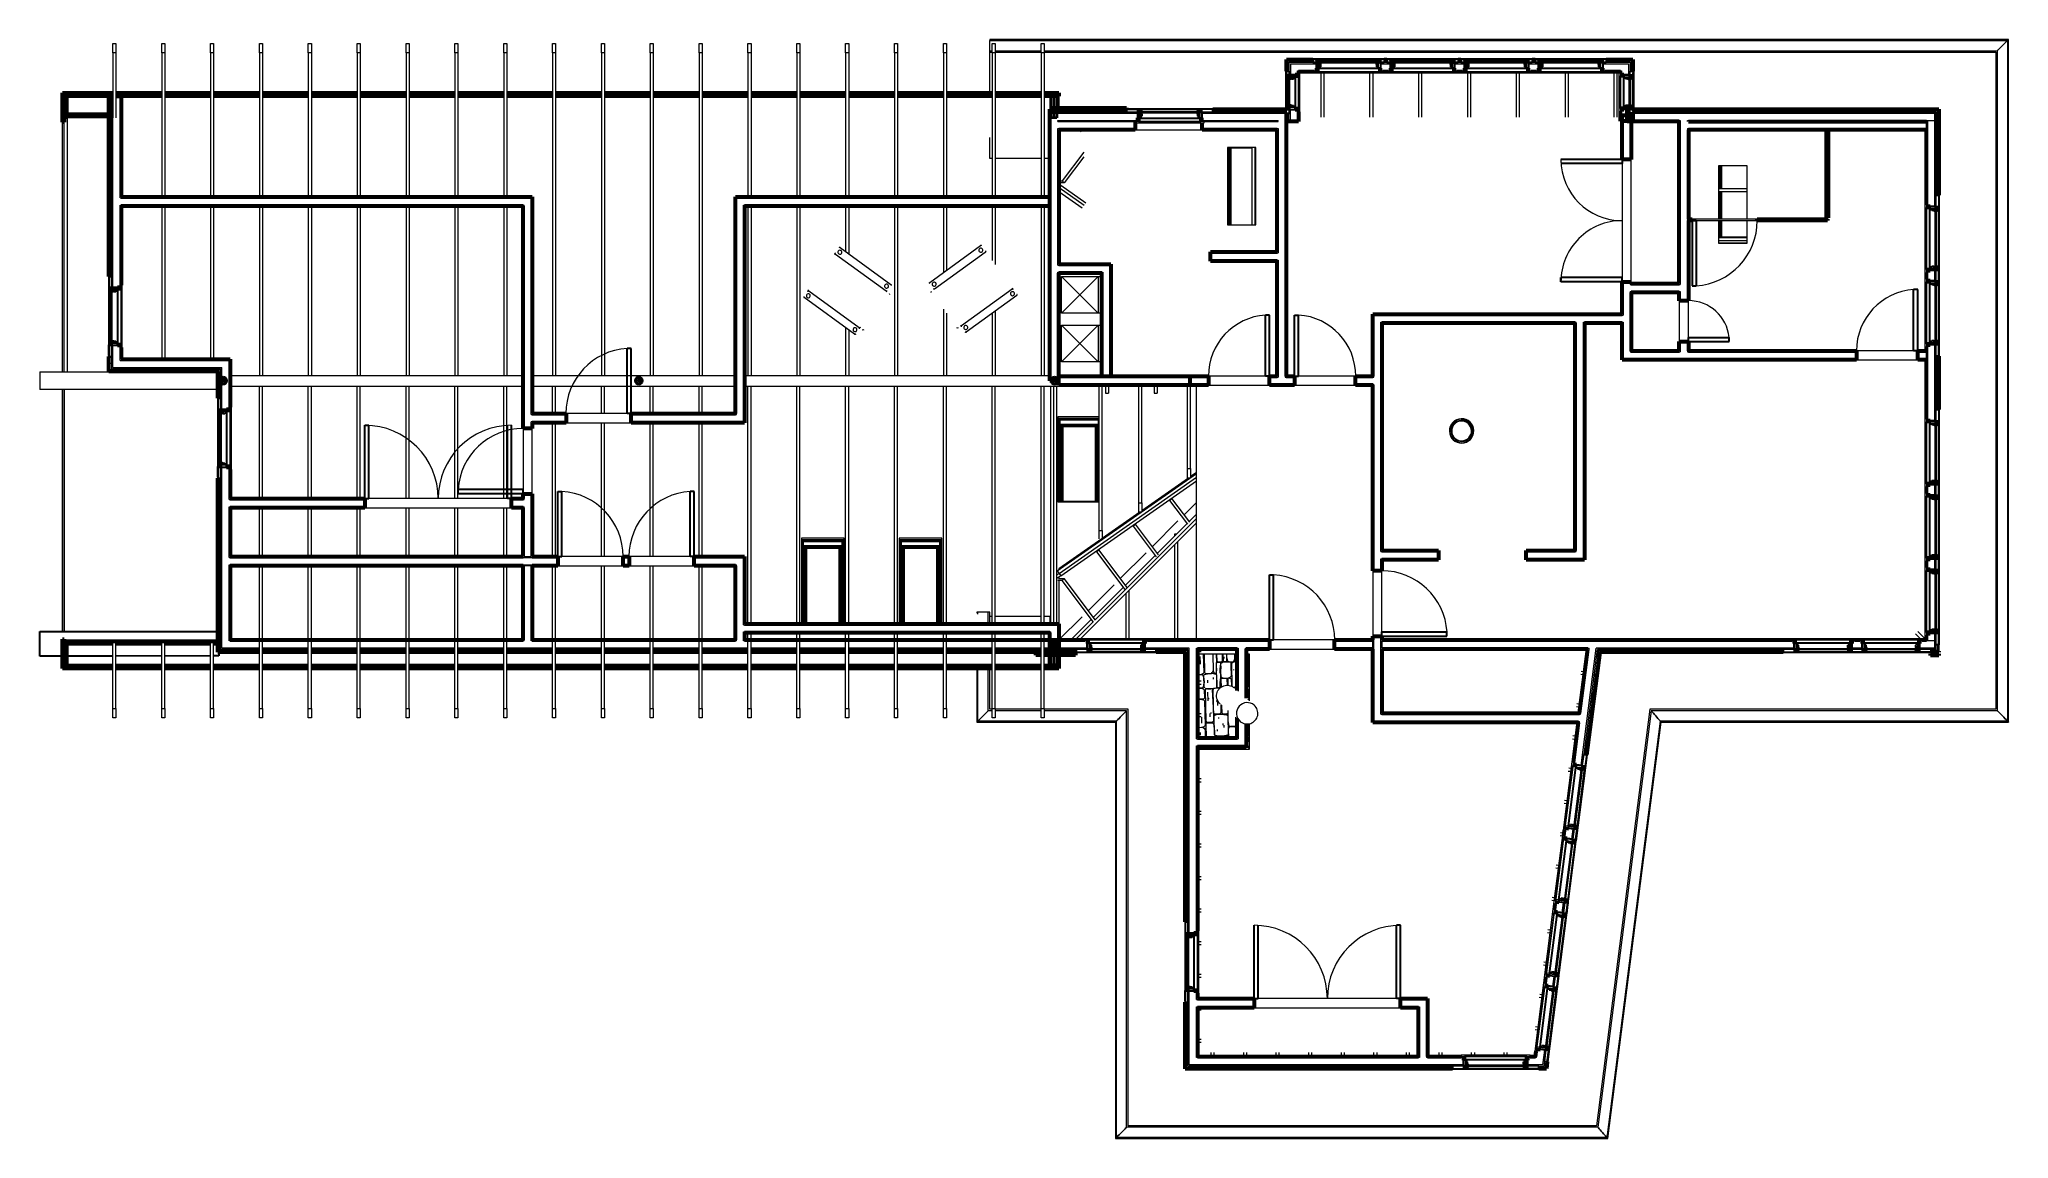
# Model space of a CAD drawing. Header units: inches. Extents: x -435 to 532, y -667 to -127.
import ezdxf

# ---------------------------------------------------------------- set-up
doc = ezdxf.new("R2010")
doc.units = ezdxf.units.IN
doc.header["$MEASUREMENT"] = 0
for name, color, linetype, lineweight in [('A-CLNG', 13, 'Continuous', 18), ('A-DOOR', 31, 'Continuous', 18), ('A-GLAZ', 151, 'Continuous', 18), ('A-PART', 2, 'Continuous', 9), ('A-ROOF', 132, 'Continuous', 18), ('A-ROOF-MCUT', 132, 'Continuous', 60), ('A-ROOF-OTLN', 132, 'Continuous', 9), ('A-WALL', 113, 'Continuous', 18), ('A-WALL-PATT', 111, 'Continuous', 60), ('E-LITE-EQPM', 33, 'Continuous', 9), ('I-FURN', 30, 'Continuous', 9), ('I-WALL', 2, 'Continuous', 18), ('M-HVAC-DUCT', 70, 'Continuous', 9), ('M-HVAC-DUCT-ANNO', 70, 'Continuous', 9), ('Q-CASE', 31, 'Continuous', 9), ('Q-SPCQ', 91, 'Continuous', 9), ('S-BEAM', 12, 'Continuous', 9), ('S-COLS', 52, 'Continuous', 9)]:
    doc.layers.add(name, color=color, linetype=linetype, lineweight=lineweight)
pattern_1 = [(0, (387.632, -598.438), (15.36, 3.84), [0.634, -10.886, 0.634, -10.886, -61.44]), (0, (387.632, -598.438), (15.36, 3.84), [-23.04, 0.634, -22.406, 0.634, -10.886, -26.88]), (0, (387.632, -598.438), (15.36, 3.84), [-57.6, 0.634, -7.046, 0.634, -18.566]), (120, (393.392, -596.518), (-11.005538, 11.38215), [0.634, -10.886, 0.634, -10.886, -61.44]), (120, (393.392, -596.518), (-11.005538, 11.38215), [-23.04, 0.634, -22.406, 0.634, -10.886, -26.88]), (120, (393.392, -596.518), (-11.005538, 11.38215), [-57.6, 0.634, -7.046, 0.634, -18.566]), (240, (395.312, -588.838), (-4.354462, -15.22215), [0.634, -10.886, 0.634, -10.886, -61.44]), (240, (395.312, -588.838), (-4.354462, -15.22215), [-23.04, 0.634, -22.406, 0.634, -10.886, -26.88]), (240, (395.312, -588.838), (-4.354462, -15.22215), [-57.6, 0.634, -7.046, 0.634, -18.566])]
pattern_2 = [(135, (387.632, -598.438), (-4.24264, -4.24264), [])]
pattern_3 = [(0, (387.632, -598.438), (0, 3), []), (90, (387.632, -598.438), (-3, 2e-16), [])]
pattern_4 = [(45, (387.632, -598.438), (-4.75176, 4.75176), []), (45, (387.632, -591.238), (-4.75176, 4.75176), [])]

# ---------------------------------------------------------------- blocks, each defined once
blk = doc.blocks.new('Window-Awning-Andersen-400_Series - 31-1_2_ x 28-3_8_-1188735-2nd Floor')
at = {"layer": 'A-GLAZ', "lineweight": 9}
for p, q in [((-16.91, 3.63), (16.91, 3.63)), ((-16.91, 3), (-16.91, 3.63)), ((16.91, 3), (-16.91, 3)), ((-15.25, 3), (15.25, 3)), ((-15.25, 1.28), (-15.25, 3)), ((-14.64, 1.28), (-15.25, 1.28)), ((-14.66, 3), (-14.66, 3.63)), ((-14.66, 1.28), (-14.66, 3)), ((-14.64, 1.44), (-14.64, 1.28)), ((14.64, 1.44), (-14.64, 1.44)), ((14.64, 1.28), (14.64, 1.44)), ((15.25, 1.28), (14.64, 1.28)), ((14.66, 3), (14.66, 3.63)), ((14.66, 1.28), (14.66, 3)), ((15.25, 3), (15.25, 1.28)), ((16.91, 3.63), (16.91, 3)), ((-13.5, -1.38), (-14.13, -1.38)), ((-13.5, -1.81), (-14.13, -1.81)), ((-13.62, -1.38), (-13.62, -1.81)), ((-13.5, -1.28), (13.5, -1.28)), ((-13.5, -1.38), (13.5, -1.38)), ((-13.5, -1.81), (13.5, -1.81)), ((-13.5, -1.91), (13.5, -1.91)), ((13.5, -1.38), (14.13, -1.38)), ((13.5, -1.81), (14.13, -1.81)), ((13.62, -1.38), (13.62, -1.81))]:
    blk.add_line(p, q, dxfattribs=at)
at = {"layer": 'A-GLAZ', "lineweight": 30}
for p, q in [((-15.75, 1.29), (-14.64, 1.29)), ((-15.75, -2.87), (-15.75, 1.29)), ((-15.75, -1.56), (-15.75, 1.29)), ((-14.64, 1.44), (-14.64, -1.09)), ((-14.64, 1.44), (14.64, 1.44)), ((-14.64, 1.29), (-14.64, 1.44)), ((-14.11, 0.5), (-14.11, 1.44)), ((-13.75, 0.5), (-14.11, 0.5)), ((-13.75, -0.56), (-13.75, 0.5)), ((13.75, 0.5), (14.11, 0.5)), ((13.75, -0.56), (13.75, 0.5)), ((14.11, 0.5), (14.11, 1.44)), ((14.64, 1.44), (14.64, -1.09)), ((14.64, 1.44), (14.64, 1.29)), ((14.64, 1.29), (15.75, 1.29)), ((15.75, 1.29), (15.75, -2.87)), ((15.75, -1.56), (15.75, 1.29)), ((-17.5, -3.31), (-17.5, -1.56)), ((-17.5, -1.56), (-15.75, -1.56)), ((-17.5, -3.31), (-17.5, -1.56)), ((17.5, -3.31), (-17.5, -3.31)), ((-17, -3.31), (-16.62, -3.06)), ((-16.62, -3.06), (-15.5, -3.06)), ((15.75, -2.87), (-15.75, -2.87)), ((-15.5, -3.06), (-15.5, -2.87)), ((-15.2, -1.94), (-15.26, -2.34)), ((-15.26, -2.34), (-15.26, -2.87)), ((-15.07, -1.94), (-15.2, -1.94)), ((-15.09, -2.06), (-15.17, -2.38)), ((-15.17, -2.38), (-15.17, -2.56)), ((-15.17, -2.56), (-14.18, -2.56)), ((-15.09, -2.06), (-14.78, -2.06)), ((-14.94, -1.09), (-15.07, -1.94)), ((-14.94, -1.09), (-14.64, -1.09)), ((-14.78, -1.38), (-14.53, -1.38)), ((-14.78, -1.38), (-14.78, -2.06)), ((-14.64, -0.56), (-13.75, -0.56)), ((-14.35, -0.56), (-14.53, -1.38)), ((-14.18, -2.56), (-14.13, -2.31)), ((-14.13, -2.31), (-14.13, -1.28)), ((-13.5, -1.28), (-14.13, -1.28)), ((-13.5, -1.91), (-14.13, -1.91)), ((-14.13, -2.31), (-13.77, -2.31)), ((-13.77, -2.31), (-13.5, -1.91)), ((-13.75, -0.56), (-13.5, -1.28)), ((13.75, -0.56), (13.5, -1.28)), ((13.5, -1.28), (14.13, -1.28)), ((13.77, -2.31), (13.5, -1.91)), ((13.5, -1.91), (14.13, -1.91)), ((14.64, -0.56), (13.75, -0.56)), ((14.13, -2.31), (13.77, -2.31)), ((14.13, -2.31), (14.13, -1.28)), ((14.18, -2.56), (14.13, -2.31)), ((15.17, -2.56), (14.18, -2.56)), ((14.35, -0.56), (14.53, -1.38)), ((14.78, -1.38), (14.53, -1.38)), ((14.94, -1.09), (14.64, -1.09)), ((14.78, -1.38), (14.78, -2.06)), ((15.09, -2.06), (14.78, -2.06)), ((14.94, -1.09), (15.07, -1.94)), ((15.07, -1.94), (15.2, -1.94)), ((15.09, -2.06), (15.17, -2.38)), ((15.17, -2.38), (15.17, -2.56)), ((15.2, -1.94), (15.26, -2.34)), ((15.26, -2.34), (15.26, -2.87)), ((15.5, -3.06), (15.5, -2.87)), ((16.62, -3.06), (15.5, -3.06)), ((15.75, -1.56), (17.5, -1.56)), ((17, -3.31), (16.62, -3.06)), ((17.5, -3.31), (17.5, -1.56)), ((17.5, -1.56), (17.5, -3.31))]:
    blk.add_line(p, q, dxfattribs=at)
blk = doc.blocks.new('casement-unique_equal - 17_ x 28-3_8_-1188492-2nd Floor')
at = {"layer": 'A-GLAZ', "lineweight": 30}
for p, q in [((-10.25, 3.31), (-10.25, 1.56)), ((10.25, 3.31), (-10.25, 3.31)), ((-10.25, 3.31), (-10.25, 1.56)), ((-10.25, 1.56), (-8.5, 1.56)), ((-9.75, 3.31), (-9.37, 3.06)), ((-9.37, 3.06), (-8.25, 3.06)), ((8.5, 2.87), (-8.5, 2.87)), ((-8.5, 2.87), (-8.5, -1.29)), ((-8.5, 1.56), (-8.5, -1.29)), ((-8.25, 3.06), (-8.25, 2.87)), ((-8.01, 2.34), (-8.01, 2.87)), ((-7.95, 1.94), (-8.01, 2.34)), ((-7.82, 1.94), (-7.95, 1.94)), ((-7.92, 2.56), (-6.93, 2.56)), ((-7.92, 2.38), (-7.92, 2.56)), ((-7.84, 2.06), (-7.92, 2.38)), ((-7.84, 2.06), (-7.53, 2.06)), ((-7.69, 1.09), (-7.82, 1.94)), ((-7.69, 1.09), (-7.39, 1.09)), ((-7.53, 1.38), (-7.53, 2.06)), ((-7.53, 1.38), (-7.28, 1.38)), ((-7.39, -1.44), (-7.39, 1.09)), ((-7.39, 0.56), (-6.5, 0.56)), ((-7.1, 0.56), (-7.28, 1.38)), ((-6.93, 2.56), (-6.88, 2.31)), ((-6.88, 2.31), (-6.52, 2.31)), ((-6.88, 2.31), (-6.88, 1.28)), ((-6.25, 1.91), (-6.88, 1.91)), ((-6.25, 1.28), (-6.88, 1.28)), ((-6.52, 2.31), (-6.25, 1.91)), ((-6.5, 0.56), (-6.25, 1.28)), ((-6.5, 0.56), (-6.5, -0.5)), ((6.52, 2.31), (6.25, 1.91)), ((6.25, 1.91), (6.88, 1.91)), ((6.5, 0.56), (6.25, 1.28)), ((6.25, 1.28), (6.88, 1.28)), ((7.39, 0.56), (6.5, 0.56)), ((6.5, 0.56), (6.5, -0.5)), ((6.88, 2.31), (6.52, 2.31)), ((6.93, 2.56), (6.88, 2.31)), ((6.88, 2.31), (6.88, 1.28)), ((7.92, 2.56), (6.93, 2.56)), ((7.1, 0.56), (7.28, 1.38)), ((7.53, 1.38), (7.28, 1.38)), ((7.69, 1.09), (7.39, 1.09)), ((7.39, -1.44), (7.39, 1.09)), ((7.84, 2.06), (7.53, 2.06)), ((7.53, 1.38), (7.53, 2.06)), ((7.69, 1.09), (7.82, 1.94)), ((7.82, 1.94), (7.95, 1.94)), ((7.84, 2.06), (7.92, 2.38)), ((7.92, 2.38), (7.92, 2.56)), ((7.95, 1.94), (8.01, 2.34)), ((8.01, 2.34), (8.01, 2.87)), ((8.25, 3.06), (8.25, 2.87)), ((9.37, 3.06), (8.25, 3.06)), ((8.5, -1.29), (8.5, 2.87)), ((8.5, 1.56), (8.5, -1.29)), ((8.5, 1.56), (10.25, 1.56)), ((9.75, 3.31), (9.37, 3.06)), ((10.25, 3.31), (10.25, 1.56)), ((10.25, 1.56), (10.25, 3.31)), ((-8.5, -1.29), (-7.39, -1.29)), ((-7.39, -1.29), (-7.39, -1.44)), ((-7.39, -1.44), (7.39, -1.44)), ((-6.86, -0.5), (-6.86, -1.44)), ((-6.5, -0.5), (-6.86, -0.5)), ((6.5, -0.5), (6.86, -0.5)), ((6.86, -0.5), (6.86, -1.44)), ((7.39, -1.44), (7.39, -1.29)), ((7.39, -1.29), (8.5, -1.29))]:
    blk.add_line(p, q, dxfattribs=at)
at = {"layer": 'A-GLAZ', "lineweight": 9}
for p, q in [((-6.25, 1.81), (-6.88, 1.81)), ((-6.25, 1.38), (-6.88, 1.38)), ((-6.37, 1.38), (-6.37, 1.81)), ((-6.25, 1.91), (6.25, 1.91)), ((-6.25, 1.81), (6.25, 1.81)), ((-6.25, 1.38), (6.25, 1.38)), ((-6.25, 1.28), (6.25, 1.28)), ((6.25, 1.81), (6.88, 1.81)), ((6.25, 1.38), (6.88, 1.38)), ((6.37, 1.38), (6.37, 1.81)), ((9.66, -3), (-9.66, -3)), ((-9.66, -3), (-9.66, -3.63)), ((-9.66, -3.63), (9.66, -3.63)), ((-7.39, -1.28), (-8, -1.28)), ((-8, -1.28), (-8, -3)), ((-8, -3), (8, -3)), ((-7.41, -1.28), (-7.41, -3)), ((-7.41, -3), (-7.41, -3.63)), ((-7.39, -1.44), (-7.39, -1.28)), ((7.39, -1.44), (-7.39, -1.44)), ((8, -1.28), (7.39, -1.28)), ((7.39, -1.28), (7.39, -1.44)), ((7.41, -1.28), (7.41, -3)), ((7.41, -3), (7.41, -3.63)), ((8, -3), (8, -1.28)), ((9.66, -3.63), (9.66, -3))]:
    blk.add_line(p, q, dxfattribs=at)
blk = doc.blocks.new('Double-Flush - 60_ x 80_-148405-2nd Floor')
at = {"layer": 'A-DOOR', "lineweight": 30}
for p, q in [((-30, 32.25), (-28, 32.25)), ((-30, 2.25), (-30, 32.25)), ((-28, 2.25), (-28, 32.25)), ((28, 2.25), (28, 32.18)), ((30, 2.25), (30, 32.25)), ((-30, 2.25), (-28, 2.25)), ((30, 2.25), (28, 2.25))]:
    blk.add_line(p, q, dxfattribs=at)
at = {"layer": 'A-DOOR', "lineweight": 9}
for centre, start, end in [((-30, 2.25), 0, 90), ((30, 2.25), 90, 180)]:
    blk.add_arc(centre, 30, start, end, dxfattribs=at)
blk = doc.blocks.new('Double-Flush - 72_ x 78_-379572-2nd Floor')
at = {"layer": 'A-DOOR', "lineweight": 30}
for p, q in [((-36, -2.25), (-36, -38.25)), ((-36, -2.25), (-34, -2.25)), ((-34, -2.25), (-34, -38.25)), ((34, -2.25), (34, -38.19)), ((36, -2.25), (34, -2.25)), ((36, -2.25), (36, -38.25)), ((-36, -38.25), (-34, -38.25))]:
    blk.add_line(p, q, dxfattribs=at)
at = {"layer": 'A-DOOR', "lineweight": 9}
for centre, start, end in [((-36, -2.25), 270, 360), ((36, -2.25), 180, 270)]:
    blk.add_arc(centre, 36, start, end, dxfattribs=at)
blk = doc.blocks.new('Single-Flush - 32_ x 84_-211058-2nd Floor')
at = {"layer": 'A-DOOR', "lineweight": 30}
for p, q in [((14, 2.25), (14, 34.25)), ((16, 34.25), (14, 34.25)), ((16, 2.25), (16, 34.25)), ((16, 2.25), (14, 2.25))]:
    blk.add_line(p, q, dxfattribs=at)
at = {"layer": 'A-DOOR', "lineweight": 9}
blk.add_arc((16, 2.25), 32.07, 93.57587, 180, dxfattribs=at)
blk = doc.blocks.new('Window-Casement-Andersen-400_Series - 31-1_2_ x 59-7_8_-1150364-2nd Floor')
at = {"layer": 'A-GLAZ', "lineweight": 9}
for p, q in [((-16.91, 3.63), (16.91, 3.63)), ((-16.91, 3), (-16.91, 3.63)), ((16.91, 3), (-16.91, 3)), ((-15.25, 3), (15.25, 3)), ((-15.25, 1.28), (-15.25, 3)), ((-14.64, 1.28), (-15.25, 1.28)), ((-14.66, 3), (-14.66, 3.63)), ((-14.66, 1.28), (-14.66, 3)), ((-14.64, 1.44), (-14.64, 1.28)), ((14.64, 1.44), (-14.64, 1.44)), ((14.64, 1.28), (14.64, 1.44)), ((15.25, 1.28), (14.64, 1.28)), ((14.66, 3), (14.66, 3.63)), ((14.66, 1.28), (14.66, 3)), ((15.25, 3), (15.25, 1.28)), ((16.91, 3.63), (16.91, 3)), ((-13.5, -1.38), (-14.13, -1.38)), ((-13.5, -1.81), (-14.13, -1.81)), ((-13.62, -1.38), (-13.62, -1.81)), ((-13.5, -1.28), (13.5, -1.28)), ((-13.5, -1.38), (13.5, -1.38)), ((-13.5, -1.81), (13.5, -1.81)), ((-13.5, -1.91), (13.5, -1.91)), ((13.5, -1.38), (14.13, -1.38)), ((13.5, -1.81), (14.13, -1.81)), ((13.62, -1.38), (13.62, -1.81))]:
    blk.add_line(p, q, dxfattribs=at)
at = {"layer": 'A-GLAZ', "lineweight": 30}
for p, q in [((-15.75, 1.29), (-14.64, 1.29)), ((-15.75, -2.87), (-15.75, 1.29)), ((-15.75, -1.56), (-15.75, 1.29)), ((-14.64, 1.44), (-14.64, -1.09)), ((-14.64, 1.44), (14.64, 1.44)), ((-14.64, 1.29), (-14.64, 1.44)), ((-14.11, 0.5), (-14.11, 1.44)), ((-13.75, 0.5), (-14.11, 0.5)), ((-13.75, -0.56), (-13.75, 0.5)), ((13.75, 0.5), (14.11, 0.5)), ((13.75, -0.56), (13.75, 0.5)), ((14.11, 0.5), (14.11, 1.44)), ((14.64, 1.44), (14.64, -1.09)), ((14.64, 1.44), (14.64, 1.29)), ((14.64, 1.29), (15.75, 1.29)), ((15.75, 1.29), (15.75, -2.87)), ((15.75, -1.56), (15.75, 1.29)), ((-21.25, -3.06), (-21.25, -1.56)), ((-21.25, -1.56), (-15.75, -1.56)), ((-21.25, -3.06), (-21.25, -1.56)), ((21.25, -3.06), (-21.25, -3.06)), ((-20.75, -3.06), (-20.37, -3.06)), ((-20.37, -3.06), (-15.5, -3.06)), ((15.75, -2.87), (-15.75, -2.87)), ((-15.5, -3.06), (-15.5, -2.87)), ((-15.2, -1.94), (-15.26, -2.34)), ((-15.26, -2.34), (-15.26, -2.87)), ((-15.07, -1.94), (-15.2, -1.94)), ((-15.09, -2.06), (-15.17, -2.38)), ((-15.17, -2.38), (-15.17, -2.56)), ((-15.17, -2.56), (-14.18, -2.56)), ((-15.09, -2.06), (-14.78, -2.06)), ((-14.94, -1.09), (-15.07, -1.94)), ((-14.94, -1.09), (-14.64, -1.09)), ((-14.78, -1.38), (-14.53, -1.38)), ((-14.78, -1.38), (-14.78, -2.06)), ((-14.64, -0.56), (-13.75, -0.56)), ((-14.35, -0.56), (-14.53, -1.38)), ((-14.18, -2.56), (-14.13, -2.31)), ((-14.13, -2.31), (-14.13, -1.28)), ((-13.5, -1.28), (-14.13, -1.28)), ((-13.5, -1.91), (-14.13, -1.91)), ((-14.13, -2.31), (-13.77, -2.31)), ((-13.77, -2.31), (-13.5, -1.91)), ((-13.75, -0.56), (-13.5, -1.28)), ((13.75, -0.56), (13.5, -1.28)), ((13.5, -1.28), (14.13, -1.28)), ((13.77, -2.31), (13.5, -1.91)), ((13.5, -1.91), (14.13, -1.91)), ((14.64, -0.56), (13.75, -0.56)), ((14.13, -2.31), (13.77, -2.31)), ((14.13, -2.31), (14.13, -1.28)), ((14.18, -2.56), (14.13, -2.31)), ((15.17, -2.56), (14.18, -2.56)), ((14.35, -0.56), (14.53, -1.38)), ((14.78, -1.38), (14.53, -1.38)), ((14.94, -1.09), (14.64, -1.09)), ((14.78, -1.38), (14.78, -2.06)), ((15.09, -2.06), (14.78, -2.06)), ((14.94, -1.09), (15.07, -1.94)), ((15.07, -1.94), (15.2, -1.94)), ((15.09, -2.06), (15.17, -2.38)), ((15.17, -2.38), (15.17, -2.56)), ((15.2, -1.94), (15.26, -2.34)), ((15.26, -2.34), (15.26, -2.87)), ((15.5, -3.06), (15.5, -2.87)), ((20.37, -3.06), (15.5, -3.06)), ((15.75, -1.56), (20.75, -1.56)), ((20.75, -3.06), (20.37, -3.06)), ((21.25, -3.06), (21.25, -1.56)), ((21.25, -2.87), (21.25, -3.06))]:
    blk.add_line(p, q, dxfattribs=at)
blk = doc.blocks.new('Window-Casement-Andersen-400_Series - 31-1_2_ x 59-7_8_-V1-2nd Floor')
at = {"layer": 'A-GLAZ', "lineweight": 9}
for p, q in [((-16.91, 3.63), (16.91, 3.63)), ((-16.91, 3), (-16.91, 3.63)), ((16.91, 3), (-16.91, 3)), ((-15.25, 3), (15.25, 3)), ((-15.25, 1.28), (-15.25, 3)), ((-14.64, 1.28), (-15.25, 1.28)), ((-14.66, 3), (-14.66, 3.63)), ((-14.66, 1.28), (-14.66, 3)), ((-14.64, 1.44), (-14.64, 1.28)), ((14.64, 1.44), (-14.64, 1.44)), ((14.64, 1.28), (14.64, 1.44)), ((15.25, 1.28), (14.64, 1.28)), ((14.66, 3), (14.66, 3.63)), ((14.66, 1.28), (14.66, 3)), ((15.25, 3), (15.25, 1.28)), ((16.91, 3.63), (16.91, 3)), ((-13.5, -1.38), (-14.13, -1.38)), ((-13.5, -1.81), (-14.13, -1.81)), ((-13.62, -1.38), (-13.62, -1.81)), ((-13.5, -1.28), (13.5, -1.28)), ((-13.5, -1.38), (13.5, -1.38)), ((-13.5, -1.81), (13.5, -1.81)), ((-13.5, -1.91), (13.5, -1.91)), ((13.5, -1.38), (14.13, -1.38)), ((13.5, -1.81), (14.13, -1.81)), ((13.62, -1.38), (13.62, -1.81))]:
    blk.add_line(p, q, dxfattribs=at)
at = {"layer": 'A-GLAZ', "lineweight": 30}
for p, q in [((-15.75, 1.29), (-14.64, 1.29)), ((-15.75, -2.87), (-15.75, 1.29)), ((-15.75, -1.56), (-15.75, 1.29)), ((-14.64, 1.44), (-14.64, -1.09)), ((-14.64, 1.44), (14.64, 1.44)), ((-14.64, 1.29), (-14.64, 1.44)), ((-14.11, 0.5), (-14.11, 1.44)), ((-13.75, 0.5), (-14.11, 0.5)), ((-13.75, -0.56), (-13.75, 0.5)), ((13.75, 0.5), (14.11, 0.5)), ((13.75, -0.56), (13.75, 0.5)), ((14.11, 0.5), (14.11, 1.44)), ((14.64, 1.44), (14.64, -1.09)), ((14.64, 1.44), (14.64, 1.29)), ((14.64, 1.29), (15.75, 1.29)), ((15.75, 1.29), (15.75, -2.87)), ((15.75, -1.56), (15.75, 1.29)), ((-21.25, -3.06), (-21.25, -1.56)), ((-21.25, -3.06), (-21.25, -2.87)), ((21.25, -3.06), (-21.25, -3.06)), ((-20.75, -1.56), (-15.75, -1.56)), ((-20.75, -3.06), (-20.37, -3.06)), ((-20.37, -3.06), (-15.5, -3.06)), ((15.75, -2.87), (-15.75, -2.87)), ((-15.5, -3.06), (-15.5, -2.87)), ((-15.2, -1.94), (-15.26, -2.34)), ((-15.26, -2.34), (-15.26, -2.87)), ((-15.07, -1.94), (-15.2, -1.94)), ((-15.09, -2.06), (-15.17, -2.38)), ((-15.17, -2.38), (-15.17, -2.56)), ((-15.17, -2.56), (-14.18, -2.56)), ((-15.09, -2.06), (-14.78, -2.06)), ((-14.94, -1.09), (-15.07, -1.94)), ((-14.94, -1.09), (-14.64, -1.09)), ((-14.78, -1.38), (-14.53, -1.38)), ((-14.78, -1.38), (-14.78, -2.06)), ((-14.64, -0.56), (-13.75, -0.56)), ((-14.35, -0.56), (-14.53, -1.38)), ((-14.18, -2.56), (-14.13, -2.31)), ((-14.13, -2.31), (-14.13, -1.28)), ((-13.5, -1.28), (-14.13, -1.28)), ((-13.5, -1.91), (-14.13, -1.91)), ((-14.13, -2.31), (-13.77, -2.31)), ((-13.77, -2.31), (-13.5, -1.91)), ((-13.75, -0.56), (-13.5, -1.28)), ((13.75, -0.56), (13.5, -1.28)), ((13.5, -1.28), (14.13, -1.28)), ((13.77, -2.31), (13.5, -1.91)), ((13.5, -1.91), (14.13, -1.91)), ((14.64, -0.56), (13.75, -0.56)), ((14.13, -2.31), (13.77, -2.31)), ((14.13, -2.31), (14.13, -1.28)), ((14.18, -2.56), (14.13, -2.31)), ((15.17, -2.56), (14.18, -2.56)), ((14.35, -0.56), (14.53, -1.38)), ((14.78, -1.38), (14.53, -1.38)), ((14.94, -1.09), (14.64, -1.09)), ((14.78, -1.38), (14.78, -2.06)), ((15.09, -2.06), (14.78, -2.06)), ((14.94, -1.09), (15.07, -1.94)), ((15.07, -1.94), (15.2, -1.94)), ((15.09, -2.06), (15.17, -2.38)), ((15.17, -2.38), (15.17, -2.56)), ((15.2, -1.94), (15.26, -2.34)), ((15.26, -2.34), (15.26, -2.87)), ((15.5, -3.06), (15.5, -2.87)), ((20.37, -3.06), (15.5, -3.06)), ((15.75, -1.56), (20.75, -1.56)), ((20.75, -3.06), (20.37, -3.06)), ((21.25, -3.06), (21.25, -1.56)), ((21.25, -2.87), (21.25, -3.06))]:
    blk.add_line(p, q, dxfattribs=at)
blk = doc.blocks.new('Single-Flush - 30_ x 80_-132414-2nd Floor')
at = {"layer": 'A-DOOR', "lineweight": 30}
for p, q in [((13, 2.25), (13, 32.25)), ((15, 32.25), (13, 32.25)), ((15, 2.25), (15, 32.25)), ((15, 2.25), (13, 2.25))]:
    blk.add_line(p, q, dxfattribs=at)
at = {"layer": 'A-DOOR', "lineweight": 9}
blk.add_arc((15, 2.25), 30.07, 93.81407, 180, dxfattribs=at)
blk = doc.blocks.new('Window-skylight-VELUX_FS-deck_mounted-fixed - C08-1144847-2nd Floor')
at = {"layer": 'A-GLAZ'}
for p, q in [((148.94, -180.65), (148.94, -218.37)), ((149.46, -180.65), (149.46, -218.37)), ((149.73, -218.37), (149.73, -180.65)), ((150.14, -180.65), (150.14, -218.37))]:
    blk.add_line(p, q, dxfattribs=at)
blk = doc.blocks.new('Window-skylight-VELUX_VSE-deck_mounted-electric-venting - C08-1143778-2nd Floor')
at = {"layer": 'A-GLAZ'}
for p, q in [((389.88, -200.58), (389.88, -189.47)), ((390.12, -200.58), (390.12, -189.47)), ((390.25, -189.47), (390.25, -200.58)), ((390.94, -200.58), (390.94, -189.47)), ((391.01, -189.47), (391.01, -200.58)), ((391.21, -189.47), (391.21, -200.58)), ((391.21, -189.47), (391.21, -200.58)), ((389.88, -215.63), (389.88, -202.08)), ((390.12, -215.63), (390.12, -202.08)), ((390.25, -202.08), (390.25, -215.63)), ((390.94, -215.63), (390.94, -202.08)), ((391.01, -202.08), (391.01, -215.63)), ((391.21, -202.08), (391.21, -215.63)), ((391.21, -202.08), (391.21, -215.63)), ((389.88, -224.58), (389.88, -216.38)), ((390.12, -224.58), (390.12, -216.38)), ((390.25, -216.38), (390.25, -224.58)), ((390.94, -224.58), (390.94, -216.38)), ((391.01, -216.38), (391.01, -224.58)), ((391.21, -216.38), (391.21, -224.43)), ((391.21, -216.38), (391.21, -224.35)), ((389.88, -227.47), (389.88, -226.08)), ((389.88, -227.25), (403.78, -227.25)), ((389.88, -227.47), (403.78, -227.47)), ((391.21, -224.43), (391.18, -224.58)), ((391.21, -224.35), (391.21, -224.43)), ((391.21, -224.35), (403.78, -224.35)), ((391.21, -224.43), (403.78, -224.43))]:
    blk.add_line(p, q, dxfattribs=at)
blk = doc.blocks.new('Window-Casement-Andersen-400_Series - 28-3_8_ x 59-7_8_-1091415-2nd Floor')
at = {"layer": 'A-GLAZ', "lineweight": 30}
for p, q in [((-19.69, 3.06), (-19.69, 1.56)), ((19.69, 3.06), (-19.69, 3.06)), ((-19.69, 3.06), (-19.69, 1.56)), ((-19.69, 1.56), (-14.19, 1.56)), ((-19.19, 3.06), (-18.81, 3.06)), ((-18.81, 3.06), (-13.94, 3.06)), ((14.19, 2.87), (-14.19, 2.87)), ((-14.19, 2.87), (-14.19, -1.29)), ((-14.19, 1.56), (-14.19, -1.29)), ((-13.94, 3.06), (-13.94, 2.87)), ((-13.7, 2.34), (-13.7, 2.87)), ((-13.64, 1.94), (-13.7, 2.34)), ((-13.51, 1.94), (-13.64, 1.94)), ((-13.61, 2.56), (-12.62, 2.56)), ((-13.61, 2.38), (-13.61, 2.56)), ((-13.53, 2.06), (-13.61, 2.38)), ((-13.53, 2.06), (-13.22, 2.06)), ((-13.38, 1.09), (-13.51, 1.94)), ((-13.38, 1.09), (-13.08, 1.09)), ((-13.22, 1.38), (-13.22, 2.06)), ((-13.22, 1.38), (-12.96, 1.38)), ((-13.08, -1.44), (-13.08, 1.09)), ((-13.08, 0.56), (-12.19, 0.56)), ((-12.79, 0.56), (-12.96, 1.38)), ((-12.62, 2.56), (-12.56, 2.31)), ((-12.56, 2.31), (-12.21, 2.31)), ((-12.56, 2.31), (-12.56, 1.28)), ((-11.94, 1.91), (-12.56, 1.91)), ((-11.94, 1.28), (-12.56, 1.28)), ((-12.21, 2.31), (-11.94, 1.91)), ((-12.19, 0.56), (-11.94, 1.28)), ((-12.19, 0.56), (-12.19, -0.5)), ((12.21, 2.31), (11.94, 1.91)), ((11.94, 1.91), (12.56, 1.91)), ((12.19, 0.56), (11.94, 1.28)), ((11.94, 1.28), (12.56, 1.28)), ((13.08, 0.56), (12.19, 0.56)), ((12.19, 0.56), (12.19, -0.5)), ((12.56, 2.31), (12.21, 2.31)), ((12.62, 2.56), (12.56, 2.31)), ((12.56, 2.31), (12.56, 1.28)), ((13.61, 2.56), (12.62, 2.56)), ((12.79, 0.56), (12.96, 1.38)), ((13.22, 1.38), (12.96, 1.38)), ((13.38, 1.09), (13.08, 1.09)), ((13.08, -1.44), (13.08, 1.09)), ((13.53, 2.06), (13.22, 2.06)), ((13.22, 1.38), (13.22, 2.06)), ((13.38, 1.09), (13.51, 1.94)), ((13.51, 1.94), (13.64, 1.94)), ((13.53, 2.06), (13.61, 2.38)), ((13.61, 2.38), (13.61, 2.56)), ((13.64, 1.94), (13.7, 2.34)), ((13.7, 2.34), (13.7, 2.87)), ((13.94, 3.06), (13.94, 2.87)), ((18.81, 3.06), (13.94, 3.06)), ((14.19, -1.29), (14.19, 2.87)), ((14.19, 1.56), (14.19, -1.29)), ((14.19, 1.56), (19.69, 1.56)), ((19.19, 3.06), (18.81, 3.06)), ((19.69, 3.06), (19.69, 1.56)), ((19.69, 1.56), (19.69, 3.06)), ((-14.19, -1.29), (-13.08, -1.29)), ((-13.08, -1.29), (-13.08, -1.44)), ((-13.08, -1.44), (13.08, -1.44)), ((-12.55, -0.5), (-12.55, -1.44)), ((-12.19, -0.5), (-12.55, -0.5)), ((12.19, -0.5), (12.55, -0.5)), ((12.55, -0.5), (12.55, -1.44)), ((13.08, -1.44), (13.08, -1.29)), ((13.08, -1.29), (14.19, -1.29))]:
    blk.add_line(p, q, dxfattribs=at)
at = {"layer": 'A-GLAZ', "lineweight": 9}
for p, q in [((-11.94, 1.81), (-12.56, 1.81)), ((-11.94, 1.38), (-12.56, 1.38)), ((-12.06, 1.38), (-12.06, 1.81)), ((-11.94, 1.91), (11.94, 1.91)), ((-11.94, 1.81), (11.94, 1.81)), ((-11.94, 1.38), (11.94, 1.38)), ((-11.94, 1.28), (11.94, 1.28)), ((11.94, 1.81), (12.56, 1.81)), ((11.94, 1.38), (12.56, 1.38)), ((12.06, 1.38), (12.06, 1.81)), ((15.34, -3), (-15.34, -3)), ((-15.34, -3), (-15.34, -3.63)), ((-15.34, -3.63), (15.34, -3.63)), ((-13.08, -1.28), (-13.69, -1.28)), ((-13.69, -1.28), (-13.69, -3)), ((-13.69, -3), (13.69, -3)), ((-13.09, -1.28), (-13.09, -3)), ((-13.09, -3), (-13.09, -3.63)), ((-13.08, -1.44), (-13.08, -1.28)), ((13.08, -1.44), (-13.08, -1.44)), ((13.69, -1.28), (13.08, -1.28)), ((13.08, -1.28), (13.08, -1.44)), ((13.09, -1.28), (13.09, -3)), ((13.09, -3), (13.09, -3.63)), ((13.69, -3), (13.69, -1.28)), ((15.34, -3.63), (15.34, -3))]:
    blk.add_line(p, q, dxfattribs=at)
blk = doc.blocks.new('Window-Casement-Andersen-400_Series - 31-1_2_ x 59-7_8_-V2-2nd Floor')
at = {"layer": 'A-GLAZ', "lineweight": 9}
for p, q in [((-16.91, 3.63), (16.91, 3.63)), ((-16.91, 3), (-16.91, 3.63)), ((16.91, 3), (-16.91, 3)), ((-15.25, 3), (15.25, 3)), ((-15.25, 1.28), (-15.25, 3)), ((-14.64, 1.28), (-15.25, 1.28)), ((-14.66, 3), (-14.66, 3.63)), ((-14.66, 1.28), (-14.66, 3)), ((-14.64, 1.44), (-14.64, 1.28)), ((14.64, 1.44), (-14.64, 1.44)), ((14.64, 1.28), (14.64, 1.44)), ((15.25, 1.28), (14.64, 1.28)), ((14.66, 3), (14.66, 3.63)), ((14.66, 1.28), (14.66, 3)), ((15.25, 3), (15.25, 1.28)), ((16.91, 3.63), (16.91, 3)), ((-13.5, -1.38), (-14.13, -1.38)), ((-13.5, -1.81), (-14.13, -1.81)), ((-13.62, -1.38), (-13.62, -1.81)), ((-13.5, -1.28), (13.5, -1.28)), ((-13.5, -1.38), (13.5, -1.38)), ((-13.5, -1.81), (13.5, -1.81)), ((-13.5, -1.91), (13.5, -1.91)), ((13.5, -1.38), (14.13, -1.38)), ((13.5, -1.81), (14.13, -1.81)), ((13.62, -1.38), (13.62, -1.81))]:
    blk.add_line(p, q, dxfattribs=at)
at = {"layer": 'A-GLAZ', "lineweight": 30}
for p, q in [((-15.75, 1.29), (-14.64, 1.29)), ((-15.75, -2.87), (-15.75, 1.29)), ((-15.75, -1.56), (-15.75, 1.29)), ((-14.64, 1.44), (-14.64, -1.09)), ((-14.64, 1.44), (14.64, 1.44)), ((-14.64, 1.29), (-14.64, 1.44)), ((-14.11, 0.5), (-14.11, 1.44)), ((-13.75, 0.5), (-14.11, 0.5)), ((-13.75, -0.56), (-13.75, 0.5)), ((13.75, 0.5), (14.11, 0.5)), ((13.75, -0.56), (13.75, 0.5)), ((14.11, 0.5), (14.11, 1.44)), ((14.64, 1.44), (14.64, -1.09)), ((14.64, 1.44), (14.64, 1.29)), ((14.64, 1.29), (15.75, 1.29)), ((15.75, 1.29), (15.75, -2.87)), ((15.75, -1.56), (15.75, 1.29)), ((-21.25, -3.06), (-21.25, -1.56)), ((-21.25, -3.06), (-21.25, -2.87)), ((21.25, -3.06), (-21.25, -3.06)), ((-20.75, -1.56), (-15.75, -1.56)), ((-20.75, -3.06), (-20.37, -3.06)), ((-20.37, -3.06), (-15.5, -3.06)), ((15.75, -2.87), (-15.75, -2.87)), ((-15.5, -3.06), (-15.5, -2.87)), ((-15.2, -1.94), (-15.26, -2.34)), ((-15.26, -2.34), (-15.26, -2.87)), ((-15.07, -1.94), (-15.2, -1.94)), ((-15.09, -2.06), (-15.17, -2.38)), ((-15.17, -2.38), (-15.17, -2.56)), ((-15.17, -2.56), (-14.18, -2.56)), ((-15.09, -2.06), (-14.78, -2.06)), ((-14.94, -1.09), (-15.07, -1.94)), ((-14.94, -1.09), (-14.64, -1.09)), ((-14.78, -1.38), (-14.53, -1.38)), ((-14.78, -1.38), (-14.78, -2.06)), ((-14.64, -0.56), (-13.75, -0.56)), ((-14.35, -0.56), (-14.53, -1.38)), ((-14.18, -2.56), (-14.13, -2.31)), ((-14.13, -2.31), (-14.13, -1.28)), ((-13.5, -1.28), (-14.13, -1.28)), ((-13.5, -1.91), (-14.13, -1.91)), ((-14.13, -2.31), (-13.77, -2.31)), ((-13.77, -2.31), (-13.5, -1.91)), ((-13.75, -0.56), (-13.5, -1.28)), ((13.75, -0.56), (13.5, -1.28)), ((13.5, -1.28), (14.13, -1.28)), ((13.77, -2.31), (13.5, -1.91)), ((13.5, -1.91), (14.13, -1.91)), ((14.64, -0.56), (13.75, -0.56)), ((14.13, -2.31), (13.77, -2.31)), ((14.13, -2.31), (14.13, -1.28)), ((14.18, -2.56), (14.13, -2.31)), ((15.17, -2.56), (14.18, -2.56)), ((14.35, -0.56), (14.53, -1.38)), ((14.78, -1.38), (14.53, -1.38)), ((14.94, -1.09), (14.64, -1.09)), ((14.78, -1.38), (14.78, -2.06)), ((15.09, -2.06), (14.78, -2.06)), ((14.94, -1.09), (15.07, -1.94)), ((15.07, -1.94), (15.2, -1.94)), ((15.09, -2.06), (15.17, -2.38)), ((15.17, -2.38), (15.17, -2.56)), ((15.2, -1.94), (15.26, -2.34)), ((15.26, -2.34), (15.26, -2.87)), ((15.5, -3.06), (15.5, -2.87)), ((20.37, -3.06), (15.5, -3.06)), ((15.75, -1.56), (21.25, -1.56)), ((20.75, -3.06), (20.37, -3.06)), ((21.25, -3.06), (21.25, -1.56)), ((21.25, -1.56), (21.25, -3.06))]:
    blk.add_line(p, q, dxfattribs=at)
blk = doc.blocks.new('Walls 4 - Walls 1-420947-2nd Floor')
at = {"layer": 'A-WALL', "lineweight": 60}
for p, q in [((440.86, 483.64), (440.96, 487.64)), ((440.96, 487.64), (441.71, 487.63)), ((441.71, 487.63), (441.61, 483.63)), ((441.61, 483.63), (440.86, 483.64)), ((162.31, 58.27), (163.18, 95)), ((163.93, 94.98), (163.06, 58.25)), ((163.18, 95), (163.87, 94.98)), ((163.06, 58.25), (162.31, 58.27)), ((430.34, 48.21), (430.7, 63.63)), ((430.7, 63.63), (431.45, 63.61)), ((431.45, 63.61), (431.09, 48.19)), ((430.24, 44.15), (430.3, 46.71)), ((430.99, 44.13), (430.24, 44.15)), ((431.05, 46.69), (430.99, 44.13))]:
    blk.add_line(p, q, dxfattribs=at)
blk = doc.blocks.new('Single_Seat_Sofa_by_Vaghi_13650 - Vaghi A1S-Single Seat-186610-2nd Floor')
at = {"layer": 'I-FURN'}
for p, q in [((-15.16, 0.39), (-15.16, 31.1)), ((-11.22, 0.39), (-11.22, 31.1)), ((11.22, 31.1), (11.22, 0.39)), ((15.16, 31.1), (15.16, 0.39))]:
    blk.add_line(p, q, dxfattribs=at)
at = {"layer": 'I-FURN', "flags": 128}
for points in [[(-11.22, 31.1), (-11.07, 31.41), (-10.83, 31.5)], [(10.83, 31.5), (11.14, 31.34), (11.22, 31.1)], [(-10.83, 0), (-11.14, 0.15), (-11.22, 0.39)], [(11.22, 0.39), (11.07, 0.08), (10.83, 0)], [(-10.73, -1.97), (-11.04, -1.82), (-11.12, -1.57)], [(11.12, -1.57), (10.97, -1.89), (10.73, -1.97)]]:
    blk.add_lwpolyline(points, dxfattribs=at)
at = {"layer": 'I-FURN'}
for centre, start, end in [((-13.19, 29.92), 0, 180), ((-13.19, 29.92), 180, 0), ((13.19, 29.92), 0, 180), ((13.19, 29.92), 180, 360), ((-13.19, 1.57), 0, 180), ((-13.19, 1.57), 180, 0), ((13.19, 1.57), 0, 180), ((13.19, 1.57), 180, 360)]:
    blk.add_arc(centre, 0.984, start, end, dxfattribs=at)
for points, knots in [([(-14.76, 31.5), (-14.8, 31.5), (-14.85, 31.49), (-14.91, 31.47), (-14.95, 31.45), (-14.98, 31.43), (-15.01, 31.41), (-15.04, 31.39), (-15.06, 31.36), (-15.08, 31.34), (-15.11, 31.3), (-15.13, 31.25), (-15.15, 31.19), (-15.16, 31.14), (-15.16, 31.1)], [0, 0, 0, 0, 0.166667, 0.25, 0.333333, 0.375, 0.416667, 0.5, 0.541667, 0.583333, 0.666667, 0.75, 0.833333, 1, 1, 1, 1]), ([(-11.61, 31.5), (-11.58, 31.5), (-11.53, 31.49), (-11.46, 31.47), (-11.42, 31.45), (-11.4, 31.43), (-11.37, 31.41), (-11.34, 31.39), (-11.32, 31.36), (-11.3, 31.34), (-11.27, 31.3), (-11.25, 31.25), (-11.23, 31.19), (-11.22, 31.14), (-11.22, 31.1)], [0, 0, 0, 0, 0.166667, 0.25, 0.333333, 0.375, 0.416667, 0.5, 0.541667, 0.583333, 0.666667, 0.75, 0.833333, 1, 1, 1, 1]), ([(11.22, 31.1), (11.22, 31.14), (11.23, 31.19), (11.25, 31.25), (11.27, 31.3), (11.3, 31.34), (11.32, 31.36), (11.34, 31.39), (11.37, 31.42), (11.41, 31.44), (11.44, 31.46), (11.47, 31.47), (11.53, 31.49), (11.58, 31.5), (11.61, 31.5)], [0, 0, 0, 0, 0.166667, 0.25, 0.333333, 0.416667, 0.458333, 0.5, 0.583333, 0.666667, 0.708333, 0.75, 0.833333, 1, 1, 1, 1]), ([(15.16, 31.1), (15.16, 31.14), (15.15, 31.19), (15.13, 31.25), (15.11, 31.3), (15.08, 31.34), (15.06, 31.36), (15.04, 31.39), (15, 31.42), (14.97, 31.44), (14.94, 31.46), (14.91, 31.47), (14.85, 31.49), (14.8, 31.5), (14.76, 31.5)], [0, 0, 0, 0, 0.166667, 0.25, 0.333333, 0.416667, 0.458333, 0.5, 0.583333, 0.666667, 0.708333, 0.75, 0.833333, 1, 1, 1, 1]), ([(-14.76, 0), (-14.8, 0), (-14.85, 0.01), (-14.91, 0.03), (-14.95, 0.05), (-14.98, 0.07), (-15.01, 0.09), (-15.04, 0.11), (-15.06, 0.13), (-15.08, 0.16), (-15.11, 0.2), (-15.13, 0.24), (-15.15, 0.31), (-15.16, 0.36), (-15.16, 0.39)], [0, 0, 0, 0, 0.166667, 0.25, 0.333333, 0.375, 0.416667, 0.5, 0.541667, 0.583333, 0.666667, 0.75, 0.833333, 1, 1, 1, 1]), ([(-11.61, 0), (-11.58, 0), (-11.53, 0.01), (-11.46, 0.03), (-11.42, 0.05), (-11.4, 0.07), (-11.37, 0.09), (-11.34, 0.11), (-11.32, 0.13), (-11.3, 0.16), (-11.27, 0.2), (-11.25, 0.24), (-11.23, 0.31), (-11.22, 0.36), (-11.22, 0.39)], [0, 0, 0, 0, 0.166667, 0.25, 0.333333, 0.375, 0.416667, 0.5, 0.541667, 0.583333, 0.666667, 0.75, 0.833333, 1, 1, 1, 1]), ([(11.22, 0.39), (11.22, 0.36), (11.23, 0.31), (11.25, 0.24), (11.27, 0.2), (11.3, 0.16), (11.32, 0.13), (11.34, 0.11), (11.37, 0.08), (11.41, 0.06), (11.44, 0.04), (11.47, 0.03), (11.53, 0.01), (11.58, 0), (11.61, 0)], [0, 0, 0, 0, 0.166667, 0.25, 0.333333, 0.416667, 0.458333, 0.5, 0.583333, 0.666667, 0.708333, 0.75, 0.833333, 1, 1, 1, 1]), ([(15.16, 0.39), (15.16, 0.36), (15.15, 0.31), (15.13, 0.24), (15.11, 0.2), (15.08, 0.16), (15.06, 0.13), (15.04, 0.11), (15, 0.08), (14.97, 0.06), (14.94, 0.04), (14.91, 0.03), (14.85, 0.01), (14.8, 0), (14.76, 0)], [0, 0, 0, 0, 0.166667, 0.25, 0.333333, 0.416667, 0.458333, 0.5, 0.583333, 0.666667, 0.708333, 0.75, 0.833333, 1, 1, 1, 1])]:
    blk.add_open_spline(points, degree=3, knots=knots, dxfattribs=at)
blk = doc.blocks.new('Single_Seat_Sofa_by_Vaghi_13650 - Vaghi A1S-Single Seat-448148-2nd Floor')
at = {"layer": 'I-FURN'}
for p, q in [((-15.16, -31.1), (-15.16, -0.39)), ((-11.22, -31.1), (-11.22, -0.39)), ((11.22, -0.39), (11.22, -31.1)), ((15.16, -0.39), (15.16, -31.1))]:
    blk.add_line(p, q, dxfattribs=at)
at = {"layer": 'I-FURN', "flags": 128}
for points in [[(-11.22, -0.39), (-11.07, -0.08), (-10.83, 0)], [(-11.12, 1.57), (-10.97, 1.89), (-10.73, 1.97)], [(10.73, 1.97), (11.04, 1.82), (11.12, 1.57)], [(10.83, 0), (11.14, -0.15), (11.22, -0.39)], [(-10.83, -31.5), (-11.14, -31.34), (-11.22, -31.1)], [(11.22, -31.1), (11.07, -31.41), (10.83, -31.5)]]:
    blk.add_lwpolyline(points, dxfattribs=at)
at = {"layer": 'I-FURN'}
for centre, start, end in [((-13.19, -1.57), 0, 180), ((-13.19, -1.57), 180, 0), ((13.19, -1.57), 0, 180), ((13.19, -1.57), 180, 0), ((-13.19, -29.92), 360, 180), ((13.19, -29.92), 0, 180), ((-13.19, -29.92), 180, 360), ((13.19, -29.92), 180, 0)]:
    blk.add_arc(centre, 0.984, start, end, dxfattribs=at)
for points, knots in [([(-15.16, -0.39), (-15.16, -0.36), (-15.15, -0.31), (-15.13, -0.24), (-15.11, -0.2), (-15.08, -0.16), (-15.06, -0.13), (-15.04, -0.11), (-15, -0.08), (-14.97, -0.06), (-14.94, -0.04), (-14.91, -0.03), (-14.85, -0.01), (-14.8, 0), (-14.76, 0)], [0, 0, 0, 0, 0.166667, 0.25, 0.333333, 0.416667, 0.458333, 0.5, 0.583333, 0.666667, 0.708333, 0.75, 0.833333, 1, 1, 1, 1]), ([(-11.22, -0.39), (-11.22, -0.36), (-11.23, -0.31), (-11.25, -0.24), (-11.27, -0.2), (-11.3, -0.16), (-11.32, -0.13), (-11.34, -0.11), (-11.37, -0.08), (-11.41, -0.06), (-11.44, -0.04), (-11.47, -0.03), (-11.53, -0.01), (-11.58, 0), (-11.61, 0)], [0, 0, 0, 0, 0.166667, 0.25, 0.333333, 0.416667, 0.458333, 0.5, 0.583333, 0.666667, 0.708333, 0.75, 0.833333, 1, 1, 1, 1]), ([(11.61, 0), (11.58, 0), (11.53, -0.01), (11.46, -0.03), (11.42, -0.05), (11.4, -0.07), (11.37, -0.09), (11.34, -0.11), (11.32, -0.13), (11.3, -0.16), (11.27, -0.2), (11.25, -0.24), (11.23, -0.31), (11.22, -0.36), (11.22, -0.39)], [0, 0, 0, 0, 0.166667, 0.25, 0.333333, 0.375, 0.416667, 0.5, 0.541667, 0.583333, 0.666667, 0.75, 0.833333, 1, 1, 1, 1]), ([(14.76, 0), (14.8, 0), (14.85, -0.01), (14.91, -0.03), (14.95, -0.05), (14.98, -0.07), (15.01, -0.09), (15.04, -0.11), (15.06, -0.13), (15.08, -0.16), (15.11, -0.2), (15.13, -0.24), (15.15, -0.31), (15.16, -0.36), (15.16, -0.39)], [0, 0, 0, 0, 0.166667, 0.25, 0.333333, 0.375, 0.416667, 0.5, 0.541667, 0.583333, 0.666667, 0.75, 0.833333, 1, 1, 1, 1]), ([(-15.16, -31.1), (-15.16, -31.14), (-15.15, -31.19), (-15.13, -31.25), (-15.11, -31.3), (-15.08, -31.34), (-15.06, -31.36), (-15.04, -31.39), (-15, -31.42), (-14.97, -31.44), (-14.94, -31.46), (-14.91, -31.47), (-14.85, -31.49), (-14.8, -31.5), (-14.76, -31.5)], [0, 0, 0, 0, 0.166667, 0.25, 0.333333, 0.416667, 0.458333, 0.5, 0.583333, 0.666667, 0.708333, 0.75, 0.833333, 1, 1, 1, 1]), ([(-11.22, -31.1), (-11.22, -31.14), (-11.23, -31.19), (-11.25, -31.25), (-11.27, -31.3), (-11.3, -31.34), (-11.32, -31.36), (-11.34, -31.39), (-11.37, -31.42), (-11.41, -31.44), (-11.44, -31.46), (-11.47, -31.47), (-11.53, -31.49), (-11.58, -31.5), (-11.61, -31.5)], [0, 0, 0, 0, 0.166667, 0.25, 0.333333, 0.416667, 0.458333, 0.5, 0.583333, 0.666667, 0.708333, 0.75, 0.833333, 1, 1, 1, 1]), ([(11.61, -31.5), (11.58, -31.5), (11.53, -31.49), (11.46, -31.47), (11.42, -31.45), (11.4, -31.43), (11.37, -31.41), (11.34, -31.39), (11.32, -31.36), (11.3, -31.34), (11.27, -31.3), (11.25, -31.25), (11.23, -31.19), (11.22, -31.14), (11.22, -31.1)], [0, 0, 0, 0, 0.166667, 0.25, 0.333333, 0.375, 0.416667, 0.5, 0.541667, 0.583333, 0.666667, 0.75, 0.833333, 1, 1, 1, 1]), ([(14.76, -31.5), (14.8, -31.5), (14.85, -31.49), (14.91, -31.47), (14.95, -31.45), (14.98, -31.43), (15.01, -31.41), (15.04, -31.39), (15.06, -31.36), (15.08, -31.34), (15.11, -31.3), (15.13, -31.25), (15.15, -31.19), (15.16, -31.14), (15.16, -31.1)], [0, 0, 0, 0, 0.166667, 0.25, 0.333333, 0.375, 0.416667, 0.5, 0.541667, 0.583333, 0.666667, 0.75, 0.833333, 1, 1, 1, 1])]:
    blk.add_open_spline(points, degree=3, knots=knots, dxfattribs=at)
blk = doc.blocks.new('Window-skylight-VELUX_VS-deck_mounted-manual-venting - C08-1273973-2nd Floor')
at = {"layer": 'A-GLAZ'}
for p, q in [((-60.84, -373.03), (-60.67, -373.48)), ((-60.84, -373.03), (-39.84, -373.03)), ((-60.15, -374.13), (-60.76, -374.13)), ((-60.67, -373.48), (-60.67, -374.13)), ((-40.01, -373.48), (-60.67, -373.48)), ((-60.67, -376.01), (-60.67, -414.21)), ((-60.15, -373.59), (-60.15, -414.21)), ((-40.53, -373.59), (-60.15, -373.59)), ((-59.73, -414.02), (-59.73, -373.91)), ((-40.95, -373.91), (-59.73, -373.91)), ((-40.95, -374.13), (-59.73, -374.13)), ((-59.73, -376.02), (-40.95, -376.02)), ((-59.49, -414.02), (-59.49, -376.14)), ((-41.19, -376.19), (-59.49, -376.19)), ((-41.19, -376.25), (-59.49, -376.25)), ((-59.49, -376.75), (-59.36, -376.75)), ((-59.36, -376.37), (-59.36, -414.02)), ((-58.67, -414.02), (-58.67, -376.37)), ((-58.61, -376.41), (-58.61, -414.02)), ((-58.54, -376.75), (-42.14, -376.75)), ((-58.49, -376.75), (-58.4, -377.33)), ((-42.28, -377.33), (-42.19, -376.75)), ((-42.08, -414.02), (-42.08, -376.41)), ((-42.01, -376.37), (-42.01, -414.02)), ((-41.32, -414.02), (-41.32, -376.37)), ((-41.32, -376.75), (-41.19, -376.75)), ((-41.19, -376.14), (-41.19, -414.03)), ((-40.95, -373.91), (-40.95, -414.02)), ((-40.53, -414.21), (-40.53, -373.59)), ((-39.92, -374.13), (-40.53, -374.13)), ((-40.01, -373.48), (-39.84, -373.03)), ((-40.01, -374.13), (-40.01, -373.48)), ((-40.01, -414.21), (-40.01, -376.01)), ((-58.4, -377.33), (-58.4, -414.02)), ((-58.4, -377.33), (-58.4, -377.43)), ((-42.28, -377.33), (-58.4, -377.33)), ((-58.4, -377.43), (-58.4, -414.02)), ((-42.28, -377.43), (-58.4, -377.43)), ((-42.28, -414.02), (-42.28, -377.33)), ((-42.28, -377.43), (-42.28, -377.33)), ((-42.28, -414.02), (-42.28, -377.43)), ((-40.95, -414.02), (-59.73, -414.02))]:
    blk.add_line(p, q, dxfattribs=at)
blk = doc.blocks.new('LVL-Laminated Veneer Lumber - LVL 5_25x14-1285071-2nd Floor')
at = {"layer": 'S-BEAM'}
for p, q in [((-228.94, 2.62), (-84.94, 2.62)), ((-80.44, 2.62), (19.31, 2.62)), ((23.81, 2.62), (173.81, 2.62)), ((-228.94, -2.63), (-84.94, -2.63)), ((-80.44, -2.63), (19.31, -2.63)), ((23.81, -2.63), (201.1, -2.63)), ((202.6, -2.63), (225.1, -2.63)), ((226.6, -2.63), (245.81, -2.63))]:
    blk.add_line(p, q, dxfattribs=at)
blk = doc.blocks.new('bim-160ds-diffuser - L4 - White Trim w_ Vusion Diffuser-578619-2nd Floor')
at = {"layer": 'E-LITE-EQPM'}
for radius, start, end in [(6, 360, 180), (6, 180, 360), (5.77, 360, 180), (5.77, 180, 360), (5.15, 360, 180), (5.15, 180, 360), (4.87, 360, 180), (4.87, 180, 360), (4.87, 157.98717, 163.34868), (4.87, 140.38019, 146.59269), (4.87, 123.40731, 129.61981), (4.87, 106.65132, 112.01283), (4.87, 67.98717, 73.34868), (4.87, 50.38019, 56.59269), (4.87, 33.40731, 39.61981), (4.87, 16.65132, 22.01283), (4.87, 196.65132, 202.01283), (4.87, 213.40731, 219.61981), (4.87, 230.38019, 236.59269), (4.87, 247.98717, 253.34868), (4.87, 286.65132, 292.01283), (4.87, 303.40731, 309.61981), (4.87, 320.38019, 326.59269), (4.87, 337.98717, 343.34868)]:
    blk.add_arc((-0.63, 0.91), radius, start, end, dxfattribs=at)
blk = doc.blocks.new('Dimension Lumber - 2x4-585825-2nd Floor')
at = {"layer": 'S-BEAM'}
for p, q in [((-114.52, 0.75), (-76.51, 0.75)), ((-114.52, -0.75), (-76.51, -0.75))]:
    blk.add_line(p, q, dxfattribs=at)
blk = doc.blocks.new('Dimension Lumber - 2x4-585826-2nd Floor')
at = {"layer": 'S-BEAM'}
for p, q in [((64.125, 0.75), (68, 0.75)), ((68, -0.75), (68, 0.75)), ((64.125, -0.75), (68, -0.75))]:
    blk.add_line(p, q, dxfattribs=at)
blk = doc.blocks.new('Dimension Lumber - 2x4-1012730-2nd Floor')
at = {"layer": 'S-BEAM'}
for p, q in [((-33.03125, 0.75), (-19.03125, 0.75)), ((-33.03125, -0.75), (-19.03125, -0.75))]:
    blk.add_line(p, q, dxfattribs=at)
blk = doc.blocks.new('Casework 23 - Casework 5-957762-2nd Floor')
at = {"layer": 'Q-CASE', "lineweight": 30}
for p, q in [((651.93, 312.18), (652.22, 324.18)), ((652.22, 324.18), (740.03, 322.09)), ((740.03, 322.09), (739.74, 310.1)), ((687.76, 311.33), (651.93, 312.18)), ((711.75, 310.76), (689.26, 311.3)), ((735.74, 310.19), (713.25, 310.73)), ((739.74, 310.1), (737.24, 310.16))]:
    blk.add_line(p, q, dxfattribs=at)
blk = doc.blocks.new('Casework 25 - Casework 5-958353-2nd Floor')
at = {"layer": 'Q-CASE'}
for p, q in [((652.17, 322.18), (651.96, 313.43)), ((652.17, 322.18), (739.54, 320.1)), ((739.34, 311.36), (651.96, 313.43))]:
    blk.add_line(p, q, dxfattribs=at)
blk = doc.blocks.new('Single-Flush - cabinet-973115-2nd Floor')
at = {"layer": 'A-DOOR', "lineweight": 30}
for p, q in [((8, 2.25), (8, 22.22)), ((10, 22.22), (8, 22.22)), ((10, 2.25), (10, 22.22)), ((10, 2.25), (8, 2.25))]:
    blk.add_line(p, q, dxfattribs=at)
at = {"layer": 'A-DOOR', "lineweight": 9}
blk.add_arc((10, 2.25), 20.07, 95.72006, 180, dxfattribs=at)
blk = doc.blocks.new('Single-Flush - 32_ x 84_-320254-2nd Floor')
at = {"layer": 'A-DOOR', "lineweight": 30}
for p, q in [((14, -2.25), (14, -34.25)), ((16, -2.25), (14, -2.25)), ((16, -2.25), (16, -34.25)), ((16, -34.25), (14, -34.25))]:
    blk.add_line(p, q, dxfattribs=at)
at = {"layer": 'A-DOOR', "lineweight": 9}
blk.add_arc((16, -2.25), 32.07, 180, 266.42413, dxfattribs=at)
blk = doc.blocks.new('Window-Casement-Andersen-400_Series - 28-3_8_ x 59-7_8_-V3-2nd Floor')
at = {"layer": 'A-GLAZ', "lineweight": 30}
for p, q in [((-19.69, 3.06), (-19.69, 1.56)), ((19.69, 3.06), (-19.69, 3.06)), ((-19.69, 3.06), (-19.69, 2.87)), ((-19.19, 3.06), (-18.81, 3.06)), ((-19.19, 1.56), (-14.19, 1.56)), ((-18.81, 3.06), (-13.94, 3.06)), ((14.19, 2.87), (-14.19, 2.87)), ((-14.19, 2.87), (-14.19, -1.29)), ((-14.19, 1.56), (-14.19, -1.29)), ((-13.94, 3.06), (-13.94, 2.87)), ((-13.7, 2.34), (-13.7, 2.87)), ((-13.64, 1.94), (-13.7, 2.34)), ((-13.51, 1.94), (-13.64, 1.94)), ((-13.61, 2.56), (-12.62, 2.56)), ((-13.61, 2.38), (-13.61, 2.56)), ((-13.53, 2.06), (-13.61, 2.38)), ((-13.53, 2.06), (-13.22, 2.06)), ((-13.38, 1.09), (-13.51, 1.94)), ((-13.38, 1.09), (-13.08, 1.09)), ((-13.22, 1.38), (-13.22, 2.06)), ((-13.22, 1.38), (-12.96, 1.38)), ((-13.08, -1.44), (-13.08, 1.09)), ((-13.08, 0.56), (-12.19, 0.56)), ((-12.79, 0.56), (-12.96, 1.38)), ((-12.62, 2.56), (-12.56, 2.31)), ((-12.56, 2.31), (-12.21, 2.31)), ((-12.56, 2.31), (-12.56, 1.28)), ((-11.94, 1.91), (-12.56, 1.91)), ((-11.94, 1.28), (-12.56, 1.28)), ((-12.21, 2.31), (-11.94, 1.91)), ((-12.19, 0.56), (-11.94, 1.28)), ((-12.19, 0.56), (-12.19, -0.5)), ((12.21, 2.31), (11.94, 1.91)), ((11.94, 1.91), (12.56, 1.91)), ((12.19, 0.56), (11.94, 1.28)), ((11.94, 1.28), (12.56, 1.28)), ((13.08, 0.56), (12.19, 0.56)), ((12.19, 0.56), (12.19, -0.5)), ((12.56, 2.31), (12.21, 2.31)), ((12.62, 2.56), (12.56, 2.31)), ((12.56, 2.31), (12.56, 1.28)), ((13.61, 2.56), (12.62, 2.56)), ((12.79, 0.56), (12.96, 1.38)), ((13.22, 1.38), (12.96, 1.38)), ((13.38, 1.09), (13.08, 1.09)), ((13.08, -1.44), (13.08, 1.09)), ((13.53, 2.06), (13.22, 2.06)), ((13.22, 1.38), (13.22, 2.06)), ((13.38, 1.09), (13.51, 1.94)), ((13.51, 1.94), (13.64, 1.94)), ((13.53, 2.06), (13.61, 2.38)), ((13.61, 2.38), (13.61, 2.56)), ((13.64, 1.94), (13.7, 2.34)), ((13.7, 2.34), (13.7, 2.87)), ((13.94, 3.06), (13.94, 2.87)), ((18.81, 3.06), (13.94, 3.06)), ((14.19, -1.29), (14.19, 2.87)), ((14.19, 1.56), (14.19, -1.29)), ((14.19, 1.56), (19.69, 1.56)), ((19.19, 3.06), (18.81, 3.06)), ((19.69, 3.06), (19.69, 1.56)), ((19.69, 1.56), (19.69, 3.06)), ((-14.19, -1.29), (-13.08, -1.29)), ((-13.08, -1.29), (-13.08, -1.44)), ((-13.08, -1.44), (13.08, -1.44)), ((-12.55, -0.5), (-12.55, -1.44)), ((-12.19, -0.5), (-12.55, -0.5)), ((12.19, -0.5), (12.55, -0.5)), ((12.55, -0.5), (12.55, -1.44)), ((13.08, -1.44), (13.08, -1.29)), ((13.08, -1.29), (14.19, -1.29))]:
    blk.add_line(p, q, dxfattribs=at)
at = {"layer": 'A-GLAZ', "lineweight": 9}
for p, q in [((-11.94, 1.81), (-12.56, 1.81)), ((-11.94, 1.38), (-12.56, 1.38)), ((-12.06, 1.38), (-12.06, 1.81)), ((-11.94, 1.91), (11.94, 1.91)), ((-11.94, 1.81), (11.94, 1.81)), ((-11.94, 1.38), (11.94, 1.38)), ((-11.94, 1.28), (11.94, 1.28)), ((11.94, 1.81), (12.56, 1.81)), ((11.94, 1.38), (12.56, 1.38)), ((12.06, 1.38), (12.06, 1.81)), ((15.34, -3), (-15.34, -3)), ((-15.34, -3), (-15.34, -3.63)), ((-15.34, -3.63), (15.34, -3.63)), ((-13.08, -1.28), (-13.69, -1.28)), ((-13.69, -1.28), (-13.69, -3)), ((-13.69, -3), (13.69, -3)), ((-13.09, -1.28), (-13.09, -3)), ((-13.09, -3), (-13.09, -3.63)), ((-13.08, -1.44), (-13.08, -1.28)), ((13.08, -1.44), (-13.08, -1.44)), ((13.69, -1.28), (13.08, -1.28)), ((13.08, -1.28), (13.08, -1.44)), ((13.09, -1.28), (13.09, -3)), ((13.09, -3), (13.09, -3.63)), ((13.69, -3), (13.69, -1.28)), ((15.34, -3.63), (15.34, -3))]:
    blk.add_line(p, q, dxfattribs=at)
blk = doc.blocks.new('Window-Casement-Andersen-400_Series - 28-3_8_ x 59-7_8_-V4-2nd Floor')
at = {"layer": 'A-GLAZ', "lineweight": 30}
for p, q in [((-19.69, 3.06), (-19.69, 1.56)), ((13.69, 3.06), (-19.69, 3.06)), ((-19.69, 3.06), (-19.69, 1.56)), ((-19.69, 1.56), (-14.19, 1.56)), ((-19.19, 3.06), (-18.81, 3.06)), ((-18.81, 3.06), (-13.94, 3.06)), ((14.19, 2.87), (-14.19, 2.87)), ((-14.19, 2.87), (-14.19, -1.29)), ((-14.19, 1.56), (-14.19, -1.29)), ((-13.94, 3.06), (-13.94, 2.87)), ((-13.7, 2.34), (-13.7, 2.87)), ((-13.64, 1.94), (-13.7, 2.34)), ((-13.51, 1.94), (-13.64, 1.94)), ((-13.61, 2.56), (-12.62, 2.56)), ((-13.61, 2.38), (-13.61, 2.56)), ((-13.53, 2.06), (-13.61, 2.38)), ((-13.53, 2.06), (-13.22, 2.06)), ((-13.38, 1.09), (-13.51, 1.94)), ((-13.38, 1.09), (-13.08, 1.09)), ((-13.22, 1.38), (-13.22, 2.06)), ((-13.22, 1.38), (-12.96, 1.38)), ((-13.08, -1.44), (-13.08, 1.09)), ((-13.08, 0.56), (-12.19, 0.56)), ((-12.79, 0.56), (-12.96, 1.38)), ((-12.62, 2.56), (-12.56, 2.31)), ((-12.56, 2.31), (-12.21, 2.31)), ((-12.56, 2.31), (-12.56, 1.28)), ((-11.94, 1.91), (-12.56, 1.91)), ((-11.94, 1.28), (-12.56, 1.28)), ((-12.21, 2.31), (-11.94, 1.91)), ((-12.19, 0.56), (-11.94, 1.28)), ((-12.19, 0.56), (-12.19, -0.5)), ((12.21, 2.31), (11.94, 1.91)), ((11.94, 1.91), (12.56, 1.91)), ((12.19, 0.56), (11.94, 1.28)), ((11.94, 1.28), (12.56, 1.28)), ((13.08, 0.56), (12.19, 0.56)), ((12.19, 0.56), (12.19, -0.5)), ((12.56, 2.31), (12.21, 2.31)), ((12.62, 2.56), (12.56, 2.31)), ((12.56, 2.31), (12.56, 1.28)), ((13.61, 2.56), (12.62, 2.56)), ((12.79, 0.56), (12.96, 1.38)), ((13.22, 1.38), (12.96, 1.38)), ((13.38, 1.09), (13.08, 1.09)), ((13.08, -1.44), (13.08, 1.09)), ((13.53, 2.06), (13.22, 2.06)), ((13.22, 1.38), (13.22, 2.06)), ((13.38, 1.09), (13.51, 1.94)), ((13.51, 1.94), (13.64, 1.94)), ((13.53, 2.06), (13.61, 2.38)), ((13.61, 2.38), (13.61, 2.56)), ((13.64, 1.94), (13.7, 2.34)), ((13.7, 2.34), (13.7, 2.87)), ((13.94, 3.06), (13.94, 2.87)), ((18.81, 3.06), (13.94, 3.06)), ((14.19, -1.29), (14.19, 2.87)), ((14.19, 1.56), (14.19, -1.29)), ((19.19, 3.06), (18.81, 3.06)), ((19.69, 3.06), (19.69, 2.87)), ((-14.19, -1.29), (-13.08, -1.29)), ((-13.08, -1.29), (-13.08, -1.44)), ((-13.08, -1.44), (13.08, -1.44)), ((-12.55, -0.5), (-12.55, -1.44)), ((-12.19, -0.5), (-12.55, -0.5)), ((12.19, -0.5), (12.55, -0.5)), ((12.55, -0.5), (12.55, -1.44)), ((13.08, -1.44), (13.08, -1.29)), ((13.08, -1.29), (14.19, -1.29))]:
    blk.add_line(p, q, dxfattribs=at)
at = {"layer": 'A-GLAZ', "lineweight": 9}
for p, q in [((-11.94, 1.81), (-12.56, 1.81)), ((-11.94, 1.38), (-12.56, 1.38)), ((-12.06, 1.38), (-12.06, 1.81)), ((-11.94, 1.91), (11.94, 1.91)), ((-11.94, 1.81), (11.94, 1.81)), ((-11.94, 1.38), (11.94, 1.38)), ((-11.94, 1.28), (11.94, 1.28)), ((11.94, 1.81), (12.56, 1.81)), ((11.94, 1.38), (12.56, 1.38)), ((12.06, 1.38), (12.06, 1.81)), ((15.34, -3), (-15.34, -3)), ((-15.34, -3), (-15.34, -3.63)), ((-15.34, -3.63), (15.34, -3.63)), ((-13.08, -1.28), (-13.69, -1.28)), ((-13.69, -1.28), (-13.69, -3)), ((-13.69, -3), (13.69, -3)), ((-13.09, -1.28), (-13.09, -3)), ((-13.09, -3), (-13.09, -3.63)), ((-13.08, -1.44), (-13.08, -1.28)), ((13.08, -1.44), (-13.08, -1.44)), ((13.69, -1.28), (13.08, -1.28)), ((13.08, -1.28), (13.08, -1.44)), ((13.09, -1.28), (13.09, -3)), ((13.09, -3), (13.09, -3.63)), ((13.69, -3), (13.69, -1.28)), ((15.34, -3.63), (15.34, -3))]:
    blk.add_line(p, q, dxfattribs=at)
blk = doc.blocks.new('Window-Casement-Andersen-400_Series - 31-1_2_ x 59-7_8_-1091494-2nd Floor')
at = {"layer": 'A-GLAZ', "lineweight": 9}
for p, q in [((-16.91, 3.63), (16.91, 3.63)), ((-16.91, 3), (-16.91, 3.63)), ((16.91, 3), (-16.91, 3)), ((-15.25, 3), (15.25, 3)), ((-15.25, 1.28), (-15.25, 3)), ((-14.64, 1.28), (-15.25, 1.28)), ((-14.66, 3), (-14.66, 3.63)), ((-14.66, 1.28), (-14.66, 3)), ((-14.64, 1.44), (-14.64, 1.28)), ((14.64, 1.44), (-14.64, 1.44)), ((14.64, 1.28), (14.64, 1.44)), ((15.25, 1.28), (14.64, 1.28)), ((14.66, 3), (14.66, 3.63)), ((14.66, 1.28), (14.66, 3)), ((15.25, 3), (15.25, 1.28)), ((16.91, 3.63), (16.91, 3)), ((-13.5, -1.38), (-14.13, -1.38)), ((-13.5, -1.81), (-14.13, -1.81)), ((-13.62, -1.38), (-13.62, -1.81)), ((-13.5, -1.28), (13.5, -1.28)), ((-13.5, -1.38), (13.5, -1.38)), ((-13.5, -1.81), (13.5, -1.81)), ((-13.5, -1.91), (13.5, -1.91)), ((13.5, -1.38), (14.13, -1.38)), ((13.5, -1.81), (14.13, -1.81)), ((13.62, -1.38), (13.62, -1.81))]:
    blk.add_line(p, q, dxfattribs=at)
at = {"layer": 'A-GLAZ', "lineweight": 30}
for p, q in [((-15.75, 1.29), (-14.64, 1.29)), ((-15.75, -2.87), (-15.75, 1.29)), ((-15.75, -1.56), (-15.75, 1.29)), ((-14.64, 1.44), (-14.64, -1.09)), ((-14.64, 1.44), (14.64, 1.44)), ((-14.64, 1.29), (-14.64, 1.44)), ((-14.11, 0.5), (-14.11, 1.44)), ((-13.75, 0.5), (-14.11, 0.5)), ((-13.75, -0.56), (-13.75, 0.5)), ((13.75, 0.5), (14.11, 0.5)), ((13.75, -0.56), (13.75, 0.5)), ((14.11, 0.5), (14.11, 1.44)), ((14.64, 1.44), (14.64, -1.09)), ((14.64, 1.44), (14.64, 1.29)), ((14.64, 1.29), (15.75, 1.29)), ((15.75, 1.29), (15.75, -2.87)), ((15.75, -1.56), (15.75, 1.29)), ((-21.25, -3.06), (-21.25, -1.56)), ((-21.25, -1.56), (-15.75, -1.56)), ((-21.25, -3.06), (-21.25, -1.56)), ((21.25, -3.06), (-21.25, -3.06)), ((-20.75, -3.06), (-20.37, -3.06)), ((-20.37, -3.06), (-15.5, -3.06)), ((15.75, -2.87), (-15.75, -2.87)), ((-15.5, -3.06), (-15.5, -2.87)), ((-15.2, -1.94), (-15.26, -2.34)), ((-15.26, -2.34), (-15.26, -2.87)), ((-15.07, -1.94), (-15.2, -1.94)), ((-15.09, -2.06), (-15.17, -2.38)), ((-15.17, -2.38), (-15.17, -2.56)), ((-15.17, -2.56), (-14.18, -2.56)), ((-15.09, -2.06), (-14.78, -2.06)), ((-14.94, -1.09), (-15.07, -1.94)), ((-14.94, -1.09), (-14.64, -1.09)), ((-14.78, -1.38), (-14.53, -1.38)), ((-14.78, -1.38), (-14.78, -2.06)), ((-14.64, -0.56), (-13.75, -0.56)), ((-14.35, -0.56), (-14.53, -1.38)), ((-14.18, -2.56), (-14.13, -2.31)), ((-14.13, -2.31), (-14.13, -1.28)), ((-13.5, -1.28), (-14.13, -1.28)), ((-13.5, -1.91), (-14.13, -1.91)), ((-14.13, -2.31), (-13.77, -2.31)), ((-13.77, -2.31), (-13.5, -1.91)), ((-13.75, -0.56), (-13.5, -1.28)), ((13.75, -0.56), (13.5, -1.28)), ((13.5, -1.28), (14.13, -1.28)), ((13.77, -2.31), (13.5, -1.91)), ((13.5, -1.91), (14.13, -1.91)), ((14.64, -0.56), (13.75, -0.56)), ((14.13, -2.31), (13.77, -2.31)), ((14.13, -2.31), (14.13, -1.28)), ((14.18, -2.56), (14.13, -2.31)), ((15.17, -2.56), (14.18, -2.56)), ((14.35, -0.56), (14.53, -1.38)), ((14.78, -1.38), (14.53, -1.38)), ((14.94, -1.09), (14.64, -1.09)), ((14.78, -1.38), (14.78, -2.06)), ((15.09, -2.06), (14.78, -2.06)), ((14.94, -1.09), (15.07, -1.94)), ((15.07, -1.94), (15.2, -1.94)), ((15.09, -2.06), (15.17, -2.38)), ((15.17, -2.38), (15.17, -2.56)), ((15.2, -1.94), (15.26, -2.34)), ((15.26, -2.34), (15.26, -2.87)), ((15.5, -3.06), (15.5, -2.87)), ((20.37, -3.06), (15.5, -3.06)), ((15.75, -1.56), (20.75, -1.56)), ((20.75, -3.06), (20.37, -3.06)), ((21.25, -3.06), (21.25, -1.56)), ((21.25, -2.87), (21.25, -3.06))]:
    blk.add_line(p, q, dxfattribs=at)
blk = doc.blocks.new('Window-Casement-Andersen-400_Series - 31-1_2_ x 59-7_8_-V5-2nd Floor')
at = {"layer": 'A-GLAZ', "lineweight": 9}
for p, q in [((-16.91, 3.63), (16.91, 3.63)), ((-16.91, 3), (-16.91, 3.63)), ((16.91, 3), (-16.91, 3)), ((-15.25, 3), (15.25, 3)), ((-15.25, 1.28), (-15.25, 3)), ((-14.64, 1.28), (-15.25, 1.28)), ((-14.66, 3), (-14.66, 3.63)), ((-14.66, 1.28), (-14.66, 3)), ((-14.64, 1.44), (-14.64, 1.28)), ((14.64, 1.44), (-14.64, 1.44)), ((14.64, 1.28), (14.64, 1.44)), ((15.25, 1.28), (14.64, 1.28)), ((14.66, 3), (14.66, 3.63)), ((14.66, 1.28), (14.66, 3)), ((15.25, 3), (15.25, 1.28)), ((16.91, 3.63), (16.91, 3)), ((-13.5, -1.38), (-14.13, -1.38)), ((-13.5, -1.81), (-14.13, -1.81)), ((-13.62, -1.38), (-13.62, -1.81)), ((-13.5, -1.28), (13.5, -1.28)), ((-13.5, -1.38), (13.5, -1.38)), ((-13.5, -1.81), (13.5, -1.81)), ((-13.5, -1.91), (13.5, -1.91)), ((13.5, -1.38), (14.13, -1.38)), ((13.5, -1.81), (14.13, -1.81)), ((13.62, -1.38), (13.62, -1.81))]:
    blk.add_line(p, q, dxfattribs=at)
at = {"layer": 'A-GLAZ', "lineweight": 30}
for p, q in [((-15.75, 1.29), (-14.64, 1.29)), ((-15.75, -2.87), (-15.75, 1.29)), ((-15.75, -1.56), (-15.75, 1.29)), ((-14.64, 1.44), (-14.64, -1.09)), ((-14.64, 1.44), (14.64, 1.44)), ((-14.64, 1.29), (-14.64, 1.44)), ((-14.11, 0.5), (-14.11, 1.44)), ((-13.75, 0.5), (-14.11, 0.5)), ((-13.75, -0.56), (-13.75, 0.5)), ((13.75, 0.5), (14.11, 0.5)), ((13.75, -0.56), (13.75, 0.5)), ((14.11, 0.5), (14.11, 1.44)), ((14.64, 1.44), (14.64, -1.09)), ((14.64, 1.44), (14.64, 1.29)), ((14.64, 1.29), (15.75, 1.29)), ((15.75, 1.29), (15.75, -2.87)), ((15.75, -1.56), (15.75, 1.29)), ((-21.25, -3.06), (-21.25, -1.56)), ((-21.25, -3.06), (-21.25, -2.87)), ((21.25, -3.06), (-21.25, -3.06)), ((-20.75, -1.56), (-15.75, -1.56)), ((-20.75, -3.06), (-20.37, -3.06)), ((-20.37, -3.06), (-15.5, -3.06)), ((15.75, -2.87), (-15.75, -2.87)), ((-15.5, -3.06), (-15.5, -2.87)), ((-15.2, -1.94), (-15.26, -2.34)), ((-15.26, -2.34), (-15.26, -2.87)), ((-15.07, -1.94), (-15.2, -1.94)), ((-15.09, -2.06), (-15.17, -2.38)), ((-15.17, -2.38), (-15.17, -2.56)), ((-15.17, -2.56), (-14.18, -2.56)), ((-15.09, -2.06), (-14.78, -2.06)), ((-14.94, -1.09), (-15.07, -1.94)), ((-14.94, -1.09), (-14.64, -1.09)), ((-14.78, -1.38), (-14.53, -1.38)), ((-14.78, -1.38), (-14.78, -2.06)), ((-14.64, -0.56), (-13.75, -0.56)), ((-14.35, -0.56), (-14.53, -1.38)), ((-14.18, -2.56), (-14.13, -2.31)), ((-14.13, -2.31), (-14.13, -1.28)), ((-13.5, -1.28), (-14.13, -1.28)), ((-13.5, -1.91), (-14.13, -1.91)), ((-14.13, -2.31), (-13.77, -2.31)), ((-13.77, -2.31), (-13.5, -1.91)), ((-13.75, -0.56), (-13.5, -1.28)), ((13.75, -0.56), (13.5, -1.28)), ((13.5, -1.28), (14.13, -1.28)), ((13.77, -2.31), (13.5, -1.91)), ((13.5, -1.91), (14.13, -1.91)), ((14.64, -0.56), (13.75, -0.56)), ((14.13, -2.31), (13.77, -2.31)), ((14.13, -2.31), (14.13, -1.28)), ((14.18, -2.56), (14.13, -2.31)), ((15.17, -2.56), (14.18, -2.56)), ((14.35, -0.56), (14.53, -1.38)), ((14.78, -1.38), (14.53, -1.38)), ((14.94, -1.09), (14.64, -1.09)), ((14.78, -1.38), (14.78, -2.06)), ((15.09, -2.06), (14.78, -2.06)), ((14.94, -1.09), (15.07, -1.94)), ((15.07, -1.94), (15.2, -1.94)), ((15.09, -2.06), (15.17, -2.38)), ((15.17, -2.38), (15.17, -2.56)), ((15.2, -1.94), (15.26, -2.34)), ((15.26, -2.34), (15.26, -2.87)), ((15.5, -3.06), (15.5, -2.87)), ((20.37, -3.06), (15.5, -3.06)), ((15.75, -1.56), (21.25, -1.56)), ((20.75, -3.06), (20.37, -3.06)), ((21.25, -3.06), (21.25, -1.56)), ((21.25, -1.56), (21.25, -3.06))]:
    blk.add_line(p, q, dxfattribs=at)
blk = doc.blocks.new('Window-Casement-Andersen-400_Series - 31-1_2_ x 59-7_8_-V6-2nd Floor')
at = {"layer": 'A-GLAZ', "lineweight": 9}
for p, q in [((-16.91, 3.63), (16.91, 3.63)), ((-16.91, 3), (-16.91, 3.63)), ((16.91, 3), (-16.91, 3)), ((-15.25, 3), (15.25, 3)), ((-15.25, 1.28), (-15.25, 3)), ((-14.64, 1.28), (-15.25, 1.28)), ((-14.66, 3), (-14.66, 3.63)), ((-14.66, 1.28), (-14.66, 3)), ((-14.64, 1.44), (-14.64, 1.28)), ((14.64, 1.44), (-14.64, 1.44)), ((14.64, 1.28), (14.64, 1.44)), ((15.25, 1.28), (14.64, 1.28)), ((14.66, 3), (14.66, 3.63)), ((14.66, 1.28), (14.66, 3)), ((15.25, 3), (15.25, 1.28)), ((16.91, 3.63), (16.91, 3)), ((-13.5, -1.38), (-14.13, -1.38)), ((-13.5, -1.81), (-14.13, -1.81)), ((-13.62, -1.38), (-13.62, -1.81)), ((-13.5, -1.28), (13.5, -1.28)), ((-13.5, -1.38), (13.5, -1.38)), ((-13.5, -1.81), (13.5, -1.81)), ((-13.5, -1.91), (13.5, -1.91)), ((13.5, -1.38), (14.13, -1.38)), ((13.5, -1.81), (14.13, -1.81)), ((13.62, -1.38), (13.62, -1.81))]:
    blk.add_line(p, q, dxfattribs=at)
at = {"layer": 'A-GLAZ', "lineweight": 30}
for p, q in [((-15.75, 1.29), (-14.64, 1.29)), ((-15.75, -2.87), (-15.75, 1.29)), ((-15.75, -1.56), (-15.75, 1.29)), ((-14.64, 1.44), (-14.64, -1.09)), ((-14.64, 1.44), (14.64, 1.44)), ((-14.64, 1.29), (-14.64, 1.44)), ((-14.11, 0.5), (-14.11, 1.44)), ((-13.75, 0.5), (-14.11, 0.5)), ((-13.75, -0.56), (-13.75, 0.5)), ((13.75, 0.5), (14.11, 0.5)), ((13.75, -0.56), (13.75, 0.5)), ((14.11, 0.5), (14.11, 1.44)), ((14.64, 1.44), (14.64, -1.09)), ((14.64, 1.44), (14.64, 1.29)), ((14.64, 1.29), (15.75, 1.29)), ((15.75, 1.29), (15.75, -2.87)), ((15.75, -1.56), (15.75, 1.29)), ((-21.25, -3.06), (-21.25, -1.56)), ((-21.25, -3.06), (-21.25, -2.87)), ((21.25, -3.06), (-21.25, -3.06)), ((-20.75, -1.56), (-15.75, -1.56)), ((-20.75, -3.06), (-20.37, -3.06)), ((-20.37, -3.06), (-15.5, -3.06)), ((15.75, -2.87), (-15.75, -2.87)), ((-15.5, -3.06), (-15.5, -2.87)), ((-15.2, -1.94), (-15.26, -2.34)), ((-15.26, -2.34), (-15.26, -2.87)), ((-15.07, -1.94), (-15.2, -1.94)), ((-15.09, -2.06), (-15.17, -2.38)), ((-15.17, -2.38), (-15.17, -2.56)), ((-15.17, -2.56), (-14.18, -2.56)), ((-15.09, -2.06), (-14.78, -2.06)), ((-14.94, -1.09), (-15.07, -1.94)), ((-14.94, -1.09), (-14.64, -1.09)), ((-14.78, -1.38), (-14.53, -1.38)), ((-14.78, -1.38), (-14.78, -2.06)), ((-14.64, -0.56), (-13.75, -0.56)), ((-14.35, -0.56), (-14.53, -1.38)), ((-14.18, -2.56), (-14.13, -2.31)), ((-14.13, -2.31), (-14.13, -1.28)), ((-13.5, -1.28), (-14.13, -1.28)), ((-13.5, -1.91), (-14.13, -1.91)), ((-14.13, -2.31), (-13.77, -2.31)), ((-13.77, -2.31), (-13.5, -1.91)), ((-13.75, -0.56), (-13.5, -1.28)), ((13.75, -0.56), (13.5, -1.28)), ((13.5, -1.28), (14.13, -1.28)), ((13.77, -2.31), (13.5, -1.91)), ((13.5, -1.91), (14.13, -1.91)), ((14.64, -0.56), (13.75, -0.56)), ((14.13, -2.31), (13.77, -2.31)), ((14.13, -2.31), (14.13, -1.28)), ((14.18, -2.56), (14.13, -2.31)), ((15.17, -2.56), (14.18, -2.56)), ((14.35, -0.56), (14.53, -1.38)), ((14.78, -1.38), (14.53, -1.38)), ((14.94, -1.09), (14.64, -1.09)), ((14.78, -1.38), (14.78, -2.06)), ((15.09, -2.06), (14.78, -2.06)), ((14.94, -1.09), (15.07, -1.94)), ((15.07, -1.94), (15.2, -1.94)), ((15.09, -2.06), (15.17, -2.38)), ((15.17, -2.38), (15.17, -2.56)), ((15.2, -1.94), (15.26, -2.34)), ((15.26, -2.34), (15.26, -2.87)), ((15.5, -3.06), (15.5, -2.87)), ((20.37, -3.06), (15.5, -3.06)), ((15.75, -1.56), (20.75, -1.56)), ((20.75, -3.06), (20.37, -3.06)), ((21.25, -3.06), (21.25, -1.56)), ((21.25, -2.87), (21.25, -3.06))]:
    blk.add_line(p, q, dxfattribs=at)
blk = doc.blocks.new('Window-Awning-Andersen-400_Series - 28-3_8_ x 28-3_8_-1118995-2nd Floor')
at = {"layer": 'A-GLAZ', "lineweight": 30}
for p, q in [((-19.69, 3.06), (-19.69, 1.56)), ((19.69, 3.06), (-19.69, 3.06)), ((-19.69, 3.06), (-19.69, 1.56)), ((-19.69, 1.56), (-14.19, 1.56)), ((-19.19, 3.06), (-18.81, 3.06)), ((-18.81, 3.06), (-13.94, 3.06)), ((14.19, 2.87), (-14.19, 2.87)), ((-14.19, 2.87), (-14.19, -1.29)), ((-14.19, 1.56), (-14.19, -1.29)), ((-13.94, 3.06), (-13.94, 2.87)), ((-13.7, 2.34), (-13.7, 2.87)), ((-13.64, 1.94), (-13.7, 2.34)), ((-13.51, 1.94), (-13.64, 1.94)), ((-13.61, 2.56), (-12.62, 2.56)), ((-13.61, 2.38), (-13.61, 2.56)), ((-13.53, 2.06), (-13.61, 2.38)), ((-13.53, 2.06), (-13.22, 2.06)), ((-13.38, 1.09), (-13.51, 1.94)), ((-13.38, 1.09), (-13.08, 1.09)), ((-13.22, 1.38), (-13.22, 2.06)), ((-13.22, 1.38), (-12.96, 1.38)), ((-13.08, -1.44), (-13.08, 1.09)), ((-13.08, 0.56), (-12.19, 0.56)), ((-12.79, 0.56), (-12.96, 1.38)), ((-12.62, 2.56), (-12.56, 2.31)), ((-12.56, 2.31), (-12.21, 2.31)), ((-12.56, 2.31), (-12.56, 1.28)), ((-11.94, 1.91), (-12.56, 1.91)), ((-11.94, 1.28), (-12.56, 1.28)), ((-12.21, 2.31), (-11.94, 1.91)), ((-12.19, 0.56), (-11.94, 1.28)), ((-12.19, 0.56), (-12.19, -0.5)), ((12.21, 2.31), (11.94, 1.91)), ((11.94, 1.91), (12.56, 1.91)), ((12.19, 0.56), (11.94, 1.28)), ((11.94, 1.28), (12.56, 1.28)), ((13.08, 0.56), (12.19, 0.56)), ((12.19, 0.56), (12.19, -0.5)), ((12.56, 2.31), (12.21, 2.31)), ((12.62, 2.56), (12.56, 2.31)), ((12.56, 2.31), (12.56, 1.28)), ((13.61, 2.56), (12.62, 2.56)), ((12.79, 0.56), (12.96, 1.38)), ((13.22, 1.38), (12.96, 1.38)), ((13.38, 1.09), (13.08, 1.09)), ((13.08, -1.44), (13.08, 1.09)), ((13.53, 2.06), (13.22, 2.06)), ((13.22, 1.38), (13.22, 2.06)), ((13.38, 1.09), (13.51, 1.94)), ((13.51, 1.94), (13.64, 1.94)), ((13.53, 2.06), (13.61, 2.38)), ((13.61, 2.38), (13.61, 2.56)), ((13.64, 1.94), (13.7, 2.34)), ((13.7, 2.34), (13.7, 2.87)), ((13.94, 3.06), (13.94, 2.87)), ((18.81, 3.06), (13.94, 3.06)), ((14.19, -1.29), (14.19, 2.87)), ((14.19, 1.56), (14.19, -1.29)), ((14.19, 1.56), (19.69, 1.56)), ((19.19, 3.06), (18.81, 3.06)), ((19.69, 3.06), (19.69, 1.56)), ((19.69, 1.56), (19.69, 3.06)), ((-14.19, -1.29), (-13.08, -1.29)), ((-13.08, -1.29), (-13.08, -1.44)), ((-13.08, -1.44), (13.08, -1.44)), ((-12.55, -0.5), (-12.55, -1.44)), ((-12.19, -0.5), (-12.55, -0.5)), ((12.19, -0.5), (12.55, -0.5)), ((12.55, -0.5), (12.55, -1.44)), ((13.08, -1.44), (13.08, -1.29)), ((13.08, -1.29), (14.19, -1.29))]:
    blk.add_line(p, q, dxfattribs=at)
at = {"layer": 'A-GLAZ', "lineweight": 9}
for p, q in [((-11.94, 1.81), (-12.56, 1.81)), ((-11.94, 1.38), (-12.56, 1.38)), ((-12.06, 1.38), (-12.06, 1.81)), ((-11.94, 1.91), (11.94, 1.91)), ((-11.94, 1.81), (11.94, 1.81)), ((-11.94, 1.38), (11.94, 1.38)), ((-11.94, 1.28), (11.94, 1.28)), ((11.94, 1.81), (12.56, 1.81)), ((11.94, 1.38), (12.56, 1.38)), ((12.06, 1.38), (12.06, 1.81)), ((15.34, -3), (-15.34, -3)), ((-15.34, -3), (-15.34, -3.63)), ((-15.34, -3.63), (15.34, -3.63)), ((-13.08, -1.28), (-13.69, -1.28)), ((-13.69, -1.28), (-13.69, -3)), ((-13.69, -3), (13.69, -3)), ((-13.09, -1.28), (-13.09, -3)), ((-13.09, -3), (-13.09, -3.63)), ((-13.08, -1.44), (-13.08, -1.28)), ((13.08, -1.44), (-13.08, -1.44)), ((13.69, -1.28), (13.08, -1.28)), ((13.08, -1.28), (13.08, -1.44)), ((13.09, -1.28), (13.09, -3)), ((13.09, -3), (13.09, -3.63)), ((13.69, -3), (13.69, -1.28)), ((15.34, -3.63), (15.34, -3))]:
    blk.add_line(p, q, dxfattribs=at)
blk = doc.blocks.new('Window-Casement-Andersen-400_Series - 31-1_2_ x 59-7_8_-1091573-2nd Floor')
at = {"layer": 'A-GLAZ', "lineweight": 30}
for p, q in [((-21.25, 3.06), (-21.25, 1.56)), ((21.25, 3.06), (-21.25, 3.06)), ((-21.25, 3.06), (-21.25, 1.56)), ((-21.25, 1.56), (-15.75, 1.56)), ((-20.75, 3.06), (-20.37, 3.06)), ((-20.37, 3.06), (-15.5, 3.06)), ((15.75, 2.87), (-15.75, 2.87)), ((-15.75, 2.87), (-15.75, -1.29)), ((-15.75, 1.56), (-15.75, -1.29)), ((-15.5, 3.06), (-15.5, 2.87)), ((-15.26, 2.34), (-15.26, 2.87)), ((-15.2, 1.94), (-15.26, 2.34)), ((-15.07, 1.94), (-15.2, 1.94)), ((-15.17, 2.56), (-14.18, 2.56)), ((-15.17, 2.38), (-15.17, 2.56)), ((-15.09, 2.06), (-15.17, 2.38)), ((-15.09, 2.06), (-14.78, 2.06)), ((-14.94, 1.09), (-15.07, 1.94)), ((-14.94, 1.09), (-14.64, 1.09)), ((-14.78, 1.38), (-14.78, 2.06)), ((-14.78, 1.38), (-14.53, 1.38)), ((-14.64, -1.44), (-14.64, 1.09)), ((-14.64, 0.56), (-13.75, 0.56)), ((-14.35, 0.56), (-14.53, 1.38)), ((-14.18, 2.56), (-14.13, 2.31)), ((-14.13, 2.31), (-13.77, 2.31)), ((-14.13, 2.31), (-14.13, 1.28)), ((-13.5, 1.91), (-14.13, 1.91)), ((-13.5, 1.28), (-14.13, 1.28)), ((-13.77, 2.31), (-13.5, 1.91)), ((-13.75, 0.56), (-13.5, 1.28)), ((-13.75, 0.56), (-13.75, -0.5)), ((13.77, 2.31), (13.5, 1.91)), ((13.5, 1.91), (14.13, 1.91)), ((13.75, 0.56), (13.5, 1.28)), ((13.5, 1.28), (14.13, 1.28)), ((14.64, 0.56), (13.75, 0.56)), ((13.75, 0.56), (13.75, -0.5)), ((14.13, 2.31), (13.77, 2.31)), ((14.18, 2.56), (14.13, 2.31)), ((14.13, 2.31), (14.13, 1.28)), ((15.17, 2.56), (14.18, 2.56)), ((14.35, 0.56), (14.53, 1.38)), ((14.78, 1.38), (14.53, 1.38)), ((14.94, 1.09), (14.64, 1.09)), ((14.64, -1.44), (14.64, 1.09)), ((15.09, 2.06), (14.78, 2.06)), ((14.78, 1.38), (14.78, 2.06)), ((14.94, 1.09), (15.07, 1.94)), ((15.07, 1.94), (15.2, 1.94)), ((15.09, 2.06), (15.17, 2.38)), ((15.17, 2.38), (15.17, 2.56)), ((15.2, 1.94), (15.26, 2.34)), ((15.26, 2.34), (15.26, 2.87)), ((15.5, 3.06), (15.5, 2.87)), ((20.37, 3.06), (15.5, 3.06)), ((15.75, -1.29), (15.75, 2.87)), ((15.75, 1.56), (15.75, -1.29)), ((15.75, 1.56), (21.25, 1.56)), ((20.75, 3.06), (20.37, 3.06)), ((21.25, 3.06), (21.25, 1.56)), ((21.25, 1.56), (21.25, 3.06)), ((-15.75, -1.29), (-14.64, -1.29)), ((-14.64, -1.29), (-14.64, -1.44)), ((-14.64, -1.44), (14.64, -1.44)), ((-14.11, -0.5), (-14.11, -1.44)), ((-13.75, -0.5), (-14.11, -0.5)), ((13.75, -0.5), (14.11, -0.5)), ((14.11, -0.5), (14.11, -1.44)), ((14.64, -1.44), (14.64, -1.29)), ((14.64, -1.29), (15.75, -1.29))]:
    blk.add_line(p, q, dxfattribs=at)
at = {"layer": 'A-GLAZ', "lineweight": 9}
for p, q in [((-13.5, 1.81), (-14.13, 1.81)), ((-13.5, 1.38), (-14.13, 1.38)), ((-13.62, 1.38), (-13.62, 1.81)), ((-13.5, 1.91), (13.5, 1.91)), ((-13.5, 1.81), (13.5, 1.81)), ((-13.5, 1.38), (13.5, 1.38)), ((-13.5, 1.28), (13.5, 1.28)), ((13.5, 1.81), (14.13, 1.81)), ((13.5, 1.38), (14.13, 1.38)), ((13.62, 1.38), (13.62, 1.81)), ((16.91, -3), (-16.91, -3)), ((-16.91, -3), (-16.91, -3.63)), ((-16.91, -3.63), (16.91, -3.63)), ((-14.64, -1.28), (-15.25, -1.28)), ((-15.25, -1.28), (-15.25, -3)), ((-15.25, -3), (15.25, -3)), ((-14.66, -1.28), (-14.66, -3)), ((-14.66, -3), (-14.66, -3.63)), ((-14.64, -1.44), (-14.64, -1.28)), ((14.64, -1.44), (-14.64, -1.44)), ((15.25, -1.28), (14.64, -1.28)), ((14.64, -1.28), (14.64, -1.44)), ((14.66, -1.28), (14.66, -3)), ((14.66, -3), (14.66, -3.63)), ((15.25, -3), (15.25, -1.28)), ((16.91, -3.63), (16.91, -3))]:
    blk.add_line(p, q, dxfattribs=at)
blk = doc.blocks.new('casement-unique_equal - 17_ x 28-3_8_-1188571-2nd Floor')
at = {"layer": 'A-GLAZ', "lineweight": 9}
for p, q in [((-9.66, 3.63), (9.66, 3.63)), ((-9.66, 3), (-9.66, 3.63)), ((9.66, 3), (-9.66, 3)), ((-8, 3), (8, 3)), ((-8, 1.28), (-8, 3)), ((-7.39, 1.28), (-8, 1.28)), ((-7.41, 3), (-7.41, 3.63)), ((-7.41, 1.28), (-7.41, 3)), ((-7.39, 1.44), (-7.39, 1.28)), ((7.39, 1.44), (-7.39, 1.44)), ((7.39, 1.28), (7.39, 1.44)), ((8, 1.28), (7.39, 1.28)), ((7.41, 3), (7.41, 3.63)), ((7.41, 1.28), (7.41, 3)), ((8, 3), (8, 1.28)), ((9.66, 3.63), (9.66, 3)), ((-6.25, -1.38), (-6.88, -1.38)), ((-6.25, -1.81), (-6.88, -1.81)), ((-6.37, -1.38), (-6.37, -1.81)), ((-6.25, -1.28), (6.25, -1.28)), ((-6.25, -1.38), (6.25, -1.38)), ((-6.25, -1.81), (6.25, -1.81)), ((-6.25, -1.91), (6.25, -1.91)), ((6.25, -1.38), (6.88, -1.38)), ((6.25, -1.81), (6.88, -1.81)), ((6.37, -1.38), (6.37, -1.81))]:
    blk.add_line(p, q, dxfattribs=at)
at = {"layer": 'A-GLAZ', "lineweight": 30}
for p, q in [((-8.5, 1.29), (-7.39, 1.29)), ((-8.5, -2.87), (-8.5, 1.29)), ((-8.5, -1.56), (-8.5, 1.29)), ((-7.39, 1.44), (-7.39, -1.09)), ((-7.39, 1.44), (7.39, 1.44)), ((-7.39, 1.29), (-7.39, 1.44)), ((-6.86, 0.5), (-6.86, 1.44)), ((-6.5, 0.5), (-6.86, 0.5)), ((-6.5, -0.56), (-6.5, 0.5)), ((6.5, 0.5), (6.86, 0.5)), ((6.5, -0.56), (6.5, 0.5)), ((6.86, 0.5), (6.86, 1.44)), ((7.39, 1.44), (7.39, -1.09)), ((7.39, 1.44), (7.39, 1.29)), ((7.39, 1.29), (8.5, 1.29)), ((8.5, 1.29), (8.5, -2.87)), ((8.5, -1.56), (8.5, 1.29)), ((-10.25, -3.31), (-10.25, -1.56)), ((-10.25, -1.56), (-8.5, -1.56)), ((-10.25, -3.31), (-10.25, -1.56)), ((10.25, -3.31), (-10.25, -3.31)), ((-9.75, -3.31), (-9.37, -3.06)), ((-9.37, -3.06), (-8.25, -3.06)), ((8.5, -2.87), (-8.5, -2.87)), ((-8.25, -3.06), (-8.25, -2.87)), ((-7.95, -1.94), (-8.01, -2.34)), ((-8.01, -2.34), (-8.01, -2.87)), ((-7.82, -1.94), (-7.95, -1.94)), ((-7.84, -2.06), (-7.92, -2.38)), ((-7.92, -2.38), (-7.92, -2.56)), ((-7.92, -2.56), (-6.93, -2.56)), ((-7.84, -2.06), (-7.53, -2.06)), ((-7.69, -1.09), (-7.82, -1.94)), ((-7.69, -1.09), (-7.39, -1.09)), ((-7.53, -1.38), (-7.28, -1.38)), ((-7.53, -1.38), (-7.53, -2.06)), ((-7.39, -0.56), (-6.5, -0.56)), ((-7.1, -0.56), (-7.28, -1.38)), ((-6.93, -2.56), (-6.88, -2.31)), ((-6.88, -2.31), (-6.88, -1.28)), ((-6.25, -1.28), (-6.88, -1.28)), ((-6.25, -1.91), (-6.88, -1.91)), ((-6.88, -2.31), (-6.52, -2.31)), ((-6.52, -2.31), (-6.25, -1.91)), ((-6.5, -0.56), (-6.25, -1.28)), ((6.5, -0.56), (6.25, -1.28)), ((6.25, -1.28), (6.88, -1.28)), ((6.52, -2.31), (6.25, -1.91)), ((6.25, -1.91), (6.88, -1.91)), ((7.39, -0.56), (6.5, -0.56)), ((6.88, -2.31), (6.52, -2.31)), ((6.88, -2.31), (6.88, -1.28)), ((6.93, -2.56), (6.88, -2.31)), ((7.92, -2.56), (6.93, -2.56)), ((7.1, -0.56), (7.28, -1.38)), ((7.53, -1.38), (7.28, -1.38)), ((7.69, -1.09), (7.39, -1.09)), ((7.53, -1.38), (7.53, -2.06)), ((7.84, -2.06), (7.53, -2.06)), ((7.69, -1.09), (7.82, -1.94)), ((7.82, -1.94), (7.95, -1.94)), ((7.84, -2.06), (7.92, -2.38)), ((7.92, -2.38), (7.92, -2.56)), ((7.95, -1.94), (8.01, -2.34)), ((8.01, -2.34), (8.01, -2.87)), ((8.25, -3.06), (8.25, -2.87)), ((9.37, -3.06), (8.25, -3.06)), ((8.5, -1.56), (10.25, -1.56)), ((9.75, -3.31), (9.37, -3.06)), ((10.25, -3.31), (10.25, -1.56)), ((10.25, -1.56), (10.25, -3.31))]:
    blk.add_line(p, q, dxfattribs=at)
blk = doc.blocks.new('Window-skylight-VELUX_VS-deck_mounted-manual-venting - C08-V7-2nd Floor')
at = {"layer": 'A-GLAZ'}
for p, q in [((65.16, -313.34), (65.33, -313.79)), ((65.16, -313.34), (85.41, -313.34)), ((65.85, -314.44), (65.24, -314.44)), ((65.33, -313.79), (65.33, -314.44)), ((85.41, -313.79), (65.33, -313.79)), ((65.33, -316.31), (65.33, -354.52)), ((65.85, -313.89), (65.85, -354.52)), ((85.41, -313.89), (65.85, -313.89)), ((66.27, -354.33), (66.27, -314.22)), ((85.05, -314.22), (66.27, -314.22)), ((85.05, -314.44), (66.27, -314.44)), ((66.27, -316.32), (85.05, -316.32)), ((66.51, -354.33), (66.51, -316.44)), ((84.81, -316.49), (66.51, -316.49)), ((84.81, -316.55), (66.51, -316.55)), ((66.51, -317.06), (66.64, -317.06)), ((66.64, -316.68), (66.64, -354.33)), ((67.33, -354.33), (67.33, -316.68)), ((67.39, -316.71), (67.39, -354.33)), ((67.46, -317.06), (83.86, -317.06)), ((67.51, -317.06), (67.6, -317.64)), ((67.6, -317.64), (67.6, -354.33)), ((67.6, -317.64), (67.6, -317.74)), ((83.72, -317.64), (67.6, -317.64)), ((67.6, -317.74), (67.6, -354.33)), ((83.72, -317.74), (67.6, -317.74)), ((83.72, -317.64), (83.81, -317.06)), ((83.72, -354.33), (83.72, -317.64)), ((83.72, -317.74), (83.72, -317.64)), ((83.72, -354.33), (83.72, -317.74)), ((83.92, -354.33), (83.92, -316.71)), ((83.99, -316.68), (83.99, -354.33)), ((84.68, -354.33), (84.68, -316.68)), ((84.68, -317.06), (84.81, -317.06)), ((84.81, -316.44), (84.81, -354.34)), ((85.05, -314.22), (85.05, -354.33)), ((85.05, -354.33), (66.27, -354.33))]:
    blk.add_line(p, q, dxfattribs=at)
blk = doc.blocks.new('Single-Flush - 30_ x 80_-150682-2nd Floor')
at = {"layer": 'A-DOOR', "lineweight": 30}
for p, q in [((13, -2.25), (13, -32.25)), ((15, -2.25), (13, -2.25)), ((15, -2.25), (15, -32.25)), ((15, -32.25), (13, -32.25))]:
    blk.add_line(p, q, dxfattribs=at)
at = {"layer": 'A-DOOR', "lineweight": 9}
blk.add_arc((15, -2.25), 30.07, 180, 266.18593, dxfattribs=at)
blk = doc.blocks.new('Window-Awning-Andersen-400_Series - 31-1_2_ x 31-1_2_-1118837-2nd Floor')
at = {"layer": 'A-GLAZ', "lineweight": 30}
for p, q in [((-21.25, 3.06), (-21.25, 1.56)), ((21.25, 3.06), (-21.25, 3.06)), ((-21.25, 3.06), (-21.25, 1.56)), ((-21.25, 1.56), (-15.75, 1.56)), ((-20.75, 3.06), (-20.38, 3.06)), ((-20.38, 3.06), (-15.5, 3.06)), ((15.75, 2.87), (-15.75, 2.87)), ((-15.75, 2.87), (-15.75, -1.29)), ((-15.75, 1.56), (-15.75, -1.29)), ((-15.5, 3.06), (-15.5, 2.87)), ((-15.26, 2.34), (-15.26, 2.87)), ((-15.2, 1.94), (-15.26, 2.34)), ((-15.07, 1.94), (-15.2, 1.94)), ((-15.17, 2.56), (-14.18, 2.56)), ((-15.17, 2.38), (-15.17, 2.56)), ((-15.09, 2.06), (-15.17, 2.38)), ((-15.09, 2.06), (-14.78, 2.06)), ((-14.94, 1.09), (-15.07, 1.94)), ((-14.94, 1.09), (-14.64, 1.09)), ((-14.78, 1.38), (-14.78, 2.06)), ((-14.78, 1.38), (-14.53, 1.38)), ((-14.64, -1.44), (-14.64, 1.09)), ((-14.64, 0.56), (-13.75, 0.56)), ((-14.35, 0.56), (-14.53, 1.38)), ((-14.18, 2.56), (-14.13, 2.31)), ((-14.13, 2.31), (-13.77, 2.31)), ((-14.13, 2.31), (-14.13, 1.28)), ((-13.5, 1.91), (-14.13, 1.91)), ((-13.5, 1.28), (-14.13, 1.28)), ((-13.77, 2.31), (-13.5, 1.91)), ((-13.75, 0.56), (-13.5, 1.28)), ((-13.75, 0.56), (-13.75, -0.5)), ((13.77, 2.31), (13.5, 1.91)), ((13.5, 1.91), (14.13, 1.91)), ((13.75, 0.56), (13.5, 1.28)), ((13.5, 1.28), (14.13, 1.28)), ((14.64, 0.56), (13.75, 0.56)), ((13.75, 0.56), (13.75, -0.5)), ((14.13, 2.31), (13.77, 2.31)), ((14.18, 2.56), (14.13, 2.31)), ((14.13, 2.31), (14.13, 1.28)), ((15.17, 2.56), (14.18, 2.56)), ((14.35, 0.56), (14.53, 1.38)), ((14.78, 1.38), (14.53, 1.38)), ((14.94, 1.09), (14.64, 1.09)), ((14.64, -1.44), (14.64, 1.09)), ((15.09, 2.06), (14.78, 2.06)), ((14.78, 1.38), (14.78, 2.06)), ((14.94, 1.09), (15.07, 1.94)), ((15.07, 1.94), (15.2, 1.94)), ((15.09, 2.06), (15.17, 2.38)), ((15.17, 2.38), (15.17, 2.56)), ((15.2, 1.94), (15.26, 2.34)), ((15.26, 2.34), (15.26, 2.87)), ((15.5, 3.06), (15.5, 2.87)), ((20.37, 3.06), (15.5, 3.06)), ((15.75, -1.29), (15.75, 2.87)), ((15.75, 1.56), (15.75, -1.29)), ((15.75, 1.56), (21.25, 1.56)), ((20.75, 3.06), (20.37, 3.06)), ((21.25, 3.06), (21.25, 1.56)), ((21.25, 1.56), (21.25, 3.06)), ((-15.75, -1.29), (-14.64, -1.29)), ((-14.64, -1.29), (-14.64, -1.44)), ((-14.64, -1.44), (14.64, -1.44)), ((-14.11, -0.5), (-14.11, -1.44)), ((-13.75, -0.5), (-14.11, -0.5)), ((13.75, -0.5), (14.11, -0.5)), ((14.11, -0.5), (14.11, -1.44)), ((14.64, -1.44), (14.64, -1.29)), ((14.64, -1.29), (15.75, -1.29))]:
    blk.add_line(p, q, dxfattribs=at)
at = {"layer": 'A-GLAZ', "lineweight": 9}
for p, q in [((-13.5, 1.81), (-14.13, 1.81)), ((-13.5, 1.38), (-14.13, 1.38)), ((-13.62, 1.38), (-13.62, 1.81)), ((-13.5, 1.91), (13.5, 1.91)), ((-13.5, 1.81), (13.5, 1.81)), ((-13.5, 1.38), (13.5, 1.38)), ((-13.5, 1.28), (13.5, 1.28)), ((13.5, 1.81), (14.13, 1.81)), ((13.5, 1.38), (14.13, 1.38)), ((13.62, 1.38), (13.62, 1.81)), ((16.91, -3), (-16.91, -3)), ((-16.91, -3), (-16.91, -3.63)), ((-16.91, -3.63), (16.91, -3.63)), ((-14.64, -1.28), (-15.25, -1.28)), ((-15.25, -1.28), (-15.25, -3)), ((-15.25, -3), (15.25, -3)), ((-14.66, -1.28), (-14.66, -3)), ((-14.66, -3), (-14.66, -3.63)), ((-14.64, -1.44), (-14.64, -1.28)), ((14.64, -1.44), (-14.64, -1.44)), ((15.25, -1.28), (14.64, -1.28)), ((14.64, -1.28), (14.64, -1.44)), ((14.66, -1.28), (14.66, -3)), ((14.66, -3), (14.66, -3.63)), ((15.25, -3), (15.25, -1.28)), ((16.91, -3.63), (16.91, -3))]:
    blk.add_line(p, q, dxfattribs=at)
blk = doc.blocks.new('Rectangular Elbow - Radius - 1 W-1193156-2nd Floor')
at = {"layer": 'M-HVAC-DUCT'}
for p, q in [((67, -285.74), (67, -267.74)), ((67, -267.74), (85, -267.74)), ((85, -267.74), (85, -285.74)), ((85, -267.74), (86.55, -267.74)), ((85, -285.74), (67, -285.74)), ((86.55, -285.74), (85, -285.74))]:
    blk.add_line(p, q, dxfattribs=at)
blk = doc.blocks.new('Dimension Lumber - 2x8-1273922-2nd Floor')
at = {"layer": 'S-BEAM'}
for p, q in [((-399.09, -456.02), (-399.09, -423.51)), ((-397.59, -456.02), (-397.59, -423.51)), ((-399.09, -460.66), (-399.09, -456.02)), ((-399.09, -456.02), (-397.59, -456.02)), ((-397.59, -460.66), (-399.09, -460.66)), ((-397.59, -456.02), (-397.59, -460.66))]:
    blk.add_line(p, q, dxfattribs=at)
blk = doc.blocks.new('Dimension Lumber - 2x8-V8-2nd Floor')
at = {"layer": 'S-BEAM'}
for p, q in [((-327.09, -352.93), (-327.09, -297.63)), ((-325.59, -352.93), (-325.59, -297.63)), ((-327.09, -381.43), (-327.09, -357.43)), ((-325.59, -381.43), (-325.59, -357.43)), ((-327.09, -422.38), (-327.09, -385.93)), ((-325.59, -422.38), (-325.59, -385.93)), ((-327.09, -456.02), (-327.09, -423.51)), ((-325.59, -456.02), (-325.59, -423.51)), ((-327.09, -460.66), (-327.09, -456.02)), ((-327.09, -456.02), (-325.59, -456.02)), ((-325.59, -460.66), (-327.09, -460.66)), ((-325.59, -456.02), (-325.59, -460.66))]:
    blk.add_line(p, q, dxfattribs=at)
blk = doc.blocks.new('Dimension Lumber - 2x8-V9-2nd Floor')
at = {"layer": 'S-BEAM'}
for p, q in [((-183.09, -311.18), (-183.09, -297.63)), ((-181.59, -311.18), (-181.59, -297.63)), ((-183.09, -381.43), (-183.09, -315.68)), ((-181.59, -381.43), (-181.59, -315.68)), ((-183.09, -422.38), (-183.09, -385.93)), ((-181.59, -422.38), (-181.59, -385.93)), ((-183.09, -456.02), (-183.09, -423.51)), ((-181.59, -456.02), (-181.59, -423.51)), ((-183.09, -460.66), (-183.09, -456.02)), ((-183.09, -456.02), (-181.59, -456.02)), ((-181.59, -460.66), (-183.09, -460.66)), ((-181.59, -456.02), (-181.59, -460.66))]:
    blk.add_line(p, q, dxfattribs=at)
blk = doc.blocks.new('Dimension Lumber - 2x8-V10-2nd Floor')
at = {"layer": 'S-BEAM'}
for p, q in [((-87.09, -414.44), (-87.09, -297.63)), ((-85.59, -414.44), (-85.59, -297.63)), ((-87.09, -422.38), (-87.09, -418.94)), ((-87.09, -456.02), (-87.09, -423.51)), ((-85.59, -422.38), (-85.59, -418.94)), ((-85.59, -456.02), (-85.59, -423.51)), ((-87.09, -460.66), (-87.09, -456.02)), ((-87.09, -456.02), (-85.59, -456.02)), ((-85.59, -460.66), (-87.09, -460.66)), ((-85.59, -456.02), (-85.59, -460.66))]:
    blk.add_line(p, q, dxfattribs=at)
blk = doc.blocks.new('Dimension Lumber - 2x8-V11-2nd Floor')
at = {"layer": 'S-BEAM'}
for p, q in [((-399.09, -133.99), (-399.09, -129.35)), ((-399.09, -129.35), (-397.59, -129.35)), ((-397.59, -133.99), (-399.09, -133.99)), ((-399.09, -133.99), (-399.09, -165.81)), ((-397.59, -129.35), (-397.59, -133.99)), ((-397.59, -133.99), (-397.59, -165.81)), ((-399.09, -290.51), (-399.09, -290.63)), ((-397.59, -290.51), (-397.59, -290.63))]:
    blk.add_line(p, q, dxfattribs=at)
blk = doc.blocks.new('Dimension Lumber - 2x8-V12-2nd Floor')
at = {"layer": 'S-BEAM'}
for p, q in [((-375.09, -133.99), (-375.09, -129.35)), ((-375.09, -129.35), (-373.59, -129.35)), ((-373.59, -133.99), (-375.09, -133.99)), ((-375.09, -133.99), (-375.09, -204.74)), ((-373.59, -129.35), (-373.59, -133.99)), ((-373.59, -133.99), (-373.59, -204.74)), ((-375.09, -209.24), (-375.09, -284.51)), ((-373.59, -209.24), (-373.59, -284.51)), ((-375.09, -290.51), (-375.09, -290.63)), ((-373.59, -290.51), (-373.59, -290.63))]:
    blk.add_line(p, q, dxfattribs=at)
blk = doc.blocks.new('Dimension Lumber - 2x8-V13-2nd Floor')
at = {"layer": 'S-BEAM'}
for p, q in [((-327.09, -133.99), (-327.09, -129.35)), ((-327.09, -129.35), (-325.59, -129.35)), ((-325.59, -133.99), (-327.09, -133.99)), ((-327.09, -133.99), (-327.09, -204.74)), ((-325.59, -129.35), (-325.59, -133.99)), ((-325.59, -133.99), (-325.59, -204.74)), ((-327.09, -209.24), (-327.09, -292.38)), ((-325.59, -209.24), (-325.59, -292.38))]:
    blk.add_line(p, q, dxfattribs=at)
blk = doc.blocks.new('Dimension Lumber - 2x8-V14-2nd Floor')
at = {"layer": 'S-BEAM'}
for p, q in [((-183.09, -133.99), (-183.09, -129.35)), ((-183.09, -129.35), (-181.59, -129.35)), ((-181.59, -133.99), (-183.09, -133.99)), ((-183.09, -133.99), (-183.09, -292.38)), ((-181.59, -129.35), (-181.59, -133.99)), ((-181.59, -133.99), (-181.59, -292.38))]:
    blk.add_line(p, q, dxfattribs=at)
blk = doc.blocks.new('Dimension Lumber - 2x8-V15-2nd Floor')
at = {"layer": 'S-BEAM'}
for p, q in [((-39.09, -133.99), (-39.09, -129.35)), ((-39.09, -129.35), (-37.59, -129.35)), ((-37.59, -133.99), (-39.09, -133.99)), ((-39.09, -133.99), (-39.09, -204.74)), ((-37.59, -129.35), (-37.59, -133.99)), ((-37.59, -133.99), (-37.59, -204.74)), ((-39.09, -209.24), (-39.09, -231.55)), ((-37.59, -209.24), (-37.59, -232.64)), ((-39.09, -269.02), (-39.09, -292.38)), ((-37.59, -270.11), (-37.59, -292.38))]:
    blk.add_line(p, q, dxfattribs=at)
blk = doc.blocks.new('Dimension Lumber - 2x8-V16-2nd Floor')
at = {"layer": 'S-BEAM'}
for p, q in [((8.91, -133.99), (8.91, -129.35)), ((8.91, -129.35), (10.41, -129.35)), ((10.41, -133.99), (8.91, -133.99)), ((8.91, -133.99), (8.91, -204.74)), ((10.41, -129.35), (10.41, -133.99)), ((10.41, -133.99), (10.41, -204.74)), ((8.91, -209.24), (8.91, -241.89)), ((10.41, -209.24), (10.41, -240.8)), ((8.91, -259.8), (8.91, -292.38)), ((10.41, -261.86), (10.41, -292.38))]:
    blk.add_line(p, q, dxfattribs=at)
blk = doc.blocks.new('Dimension Lumber - 2x8-V17-2nd Floor')
at = {"layer": 'S-BEAM'}
for p, q in [((32.91, -133.99), (32.91, -129.35)), ((32.91, -129.35), (34.41, -129.35)), ((34.41, -133.99), (32.91, -133.99)), ((32.91, -133.99), (32.91, -204.74)), ((34.41, -129.35), (34.41, -133.99)), ((34.41, -133.99), (34.41, -204.74)), ((32.91, -209.24), (32.91, -235.9)), ((34.41, -209.24), (34.41, -237.96)), ((34.41, -260.84), (34.41, -292.38)), ((32.91, -261.93), (32.91, -292.38))]:
    blk.add_line(p, q, dxfattribs=at)
blk = doc.blocks.new('Dimension Lumber - 2x8-1285202-2nd Floor')
at = {"layer": 'S-BEAM'}
for p, q in [((133.22, -362.76), (83.55, -412.43)), ((128.67, -365.19), (114.01, -379.84)), ((133.22, -360.64), (129.7, -364.16)), ((112.94, -380.92), (98.33, -395.53)), ((97.2, -396.65), (82.64, -411.22)), ((81.47, -412.39), (71.48, -422.38)), ((82.53, -413.45), (73.6, -422.38))]:
    blk.add_line(p, q, dxfattribs=at)
blk = doc.blocks.new('Dimension Lumber - 2x8-1285091-2nd Floor')
at = {"layer": 'S-BEAM'}
for p, q in [((64.87, -388.44), (133.22, -340.6)), ((65.74, -389.67), (133.22, -342.43)), ((64.72, -388.55), (64.87, -388.44)), ((65.74, -389.67), (64.72, -390.38)), ((64.87, -388.44), (65.74, -389.67))]:
    blk.add_line(p, q, dxfattribs=at)
blk = doc.blocks.new('Dimension Lumber - 2x8-1289486-2nd Floor')
at = {"layer": 'S-BEAM'}
for p, q in [((85.41, -368.61), (85.41, -297.63)), ((86.91, -368.61), (86.91, -297.63)), ((85.41, -372.69), (85.41, -368.61)), ((85.41, -368.61), (86.91, -368.61)), ((86.91, -368.61), (86.91, -372.76))]:
    blk.add_line(p, q, dxfattribs=at)
blk = doc.blocks.new('Dimension Lumber - 2x8-1293426-2nd Floor')
at = {"layer": 'S-BEAM'}
for p, q in [((104.91, -354.97), (104.91, -297.63)), ((106.41, -354.97), (106.41, -297.63)), ((104.91, -359.64), (104.91, -354.97)), ((104.91, -354.97), (106.41, -354.97)), ((106.41, -354.97), (106.41, -359.37)), ((106.03, -359.64), (104.91, -359.64))]:
    blk.add_line(p, q, dxfattribs=at)
blk = doc.blocks.new('Dimension Lumber - 2x8-1293427-2nd Floor')
at = {"layer": 'S-BEAM'}
for p, q in [((128.91, -338.14), (128.91, -297.63)), ((130.41, -338.14), (130.41, -297.63)), ((128.91, -342.84), (128.91, -338.14)), ((128.91, -338.14), (130.41, -338.14)), ((130.41, -338.14), (130.41, -342.57)), ((130.02, -342.84), (128.91, -342.84))]:
    blk.add_line(p, q, dxfattribs=at)
blk = doc.blocks.new('Dimension Lumber - 2x8-1285094-2nd Floor')
at = {"layer": 'S-BEAM'}
for p, q in [((65.74, -389.67), (133.22, -342.43)), ((66.6, -390.9), (133.22, -344.26)), ((64.72, -390.38), (65.74, -389.67)), ((66.6, -390.9), (64.72, -392.21)), ((65.74, -389.67), (66.6, -390.9))]:
    blk.add_line(p, q, dxfattribs=at)
blk = doc.blocks.new('Dimension Lumber - 2x8-1285095-2nd Floor')
at = {"layer": 'S-BEAM'}
for p, q in [((133.22, -364.88), (75.72, -422.38)), ((133.22, -362.76), (83.55, -412.43)), ((82.53, -413.45), (73.6, -422.38))]:
    blk.add_line(p, q, dxfattribs=at)
blk = doc.blocks.new('Dimension Lumber - 2x8-1285203-2nd Floor')
at = {"layer": 'S-BEAM'}
blk.add_line((75.6, -171.76), (76.63, -172.79), dxfattribs=at)
blk = doc.blocks.new('Dimension Lumber - 2x8-1285200-2nd Floor')
at = {"layer": 'S-BEAM'}
for p, q in [((77.16, -210.17), (65.72, -202.16)), ((78.02, -208.94), (65.74, -200.34))]:
    blk.add_line(p, q, dxfattribs=at)
blk = doc.blocks.new('Dimension Lumber - 2x8-1285201-2nd Floor')
at = {"layer": 'S-BEAM'}
for p, q in [((65.72, -198.5), (66.6, -199.11)), ((66.6, -199.11), (65.74, -200.34)), ((78.02, -208.94), (65.74, -200.34)), ((78.88, -207.71), (66.6, -199.11))]:
    blk.add_line(p, q, dxfattribs=at)
blk = doc.blocks.new('Dimension Lumber - 2x8-1287001-2nd Floor')
at = {"layer": 'S-BEAM'}
for p, q in [((120.23, -353.82), (119.58, -353.82)), ((121.21, -352.83), (120.23, -353.82)), ((129.02, -365.54), (120.23, -353.82)), ((120.98, -352.83), (121.21, -352.83)), ((129.99, -364.54), (121.21, -352.83))]:
    blk.add_line(p, q, dxfattribs=at)
blk = doc.blocks.new('Dimension Lumber - 2x8-1287002-2nd Floor')
at = {"layer": 'S-BEAM'}
for p, q in [((102.27, -366.47), (101.5, -366.47)), ((103.25, -365.48), (102.27, -366.47)), ((113.6, -381.58), (102.27, -366.47)), ((102.91, -365.48), (103.25, -365.48)), ((114.56, -380.58), (103.25, -365.48))]:
    blk.add_line(p, q, dxfattribs=at)
blk = doc.blocks.new('Dimension Lumber - 2x8-1287003-2nd Floor')
at = {"layer": 'S-BEAM'}
for p, q in [((84.3, -379.12), (83.43, -379.12)), ((85.28, -378.13), (84.3, -379.12)), ((98.18, -397.62), (84.3, -379.12)), ((84.84, -378.13), (85.28, -378.13)), ((99.14, -396.62), (85.28, -378.13))]:
    blk.add_line(p, q, dxfattribs=at)
blk = doc.blocks.new('Dimension Lumber - 2x8-1287004-2nd Floor')
at = {"layer": 'S-BEAM'}
for p, q in [((67.36, -393.13), (65.12, -393.13)), ((65.72, -392.15), (68.34, -392.15)), ((68.34, -392.15), (67.36, -393.13)), ((82.75, -413.66), (67.36, -393.13)), ((83.72, -412.66), (68.34, -392.15))]:
    blk.add_line(p, q, dxfattribs=at)
blk = doc.blocks.new('Dimension Lumber - 2x8-V18-2nd Floor')
at = {"layer": 'S-BEAM'}
for p, q in [((78, -182.69), (67.36, -196.88)), ((78, -184.97), (68.34, -197.86)), ((65.72, -196.88), (67.36, -196.88)), ((68.34, -197.86), (65.72, -197.86)), ((67.36, -196.88), (68.34, -197.86))]:
    blk.add_line(p, q, dxfattribs=at)
blk = doc.blocks.new('Dimension Lumber - 2x4-1288675-2nd Floor')
at = {"layer": 'S-BEAM'}
for p, q in [((123.51, -370.35), (122.52, -370.35)), ((122.52, -370.35), (122.52, -371.34)), ((122.52, -375.58), (122.52, -422.38)), ((124.02, -374.08), (124.02, -422.38))]:
    blk.add_line(p, q, dxfattribs=at)
blk = doc.blocks.new('Dimension Lumber - 2x4-1293309-2nd Floor')
at = {"layer": 'S-BEAM'}
for p, q in [((98.52, -399.58), (98.52, -421.76)), ((100.02, -398.08), (100.02, -421.76))]:
    blk.add_line(p, q, dxfattribs=at)
blk = doc.blocks.new('Dimension Lumber - 2x4-1290585-2nd Floor')
at = {"layer": 'S-BEAM'}
for p, q in [((338.52, -165.59), (338.52, -143.26)), ((340.02, -165.59), (340.02, -143.26))]:
    blk.add_line(p, q, dxfattribs=at)
blk = doc.blocks.new('Dimension Lumber - 2x4-V19-2nd Floor')
at = {"layer": 'S-BEAM'}
for p, q in [((314.52, -165.59), (314.52, -143.88)), ((316.02, -165.59), (316.02, -143.88))]:
    blk.add_line(p, q, dxfattribs=at)
blk = doc.blocks.new('Dimension Lumber - 2x4-1290586-2nd Floor')
at = {"layer": 'S-BEAM'}
for p, q in [((194.52, -165.59), (194.52, -143.88)), ((196.02, -165.59), (196.02, -143.88))]:
    blk.add_line(p, q, dxfattribs=at)
blk = doc.blocks.new('Dimension Lumber - 2x8-1285199-2nd Floor')
at = {"layer": 'S-BEAM'}
for p, q in [((488.99, -421.76), (486.59, -419.35)), ((491.74, -422.38), (487.65, -418.29))]:
    blk.add_line(p, q, dxfattribs=at)
blk = doc.blocks.new('Dimension Lumber - 2x6_s-1294324-2nd Floor')
at = {"layer": 'S-BEAM'}
for p, q in [((284.3, -625.12), (284.3, -626.42)), ((285.8, -625.12), (285.8, -626.42))]:
    blk.add_line(p, q, dxfattribs=at)
blk = doc.blocks.new('Dimension Lumber - 2x6_s-1292731-2nd Floor')
at = {"layer": 'S-BEAM'}
for p, q in [((268.3, -625.12), (268.3, -626.42)), ((269.8, -625.12), (269.8, -626.42))]:
    blk.add_line(p, q, dxfattribs=at)
blk = doc.blocks.new('Dimension Lumber - 2x6_s-1294325-2nd Floor')
at = {"layer": 'S-BEAM'}
for p, q in [((252.3, -625.12), (252.3, -627.05)), ((253.8, -625.12), (253.8, -627.05))]:
    blk.add_line(p, q, dxfattribs=at)
blk = doc.blocks.new('Dimension Lumber - 2x6_s-1294326-2nd Floor')
at = {"layer": 'S-BEAM'}
for p, q in [((236.3, -625.12), (236.3, -627.05)), ((237.8, -625.12), (237.8, -627.05))]:
    blk.add_line(p, q, dxfattribs=at)
blk = doc.blocks.new('Dimension Lumber - 2x6_s-1294344-2nd Floor')
at = {"layer": 'S-BEAM'}
for p, q in [((220.3, -625.12), (220.3, -627.05)), ((221.8, -625.12), (221.8, -627.05))]:
    blk.add_line(p, q, dxfattribs=at)
blk = doc.blocks.new('Dimension Lumber - 2x6_s-1294345-2nd Floor')
at = {"layer": 'S-BEAM'}
for p, q in [((204.3, -625.12), (204.3, -627.05)), ((205.8, -625.12), (205.8, -627.05))]:
    blk.add_line(p, q, dxfattribs=at)
blk = doc.blocks.new('Dimension Lumber - 2x6_s-1294346-2nd Floor')
at = {"layer": 'S-BEAM'}
for p, q in [((188.3, -625.12), (188.3, -627.05)), ((189.8, -625.12), (189.8, -627.05))]:
    blk.add_line(p, q, dxfattribs=at)
blk = doc.blocks.new('Dimension Lumber - 2x6_s-1294347-2nd Floor')
at = {"layer": 'S-BEAM'}
for p, q in [((172.3, -625.12), (172.3, -627.05)), ((173.8, -625.12), (173.8, -627.05))]:
    blk.add_line(p, q, dxfattribs=at)
blk = doc.blocks.new('Dimension Lumber - 2x6_s-1294268-2nd Floor')
at = {"layer": 'S-BEAM'}
for p, q in [((324.26, -421.78), (324.94, -421.87)), ((324.88, -422.38), (324.94, -421.87)), ((324.94, -421.87), (325.18, -421.9))]:
    blk.add_line(p, q, dxfattribs=at)
blk = doc.blocks.new('Dimension Lumber - 2x6_s-1294269-2nd Floor')
at = {"layer": 'S-BEAM'}
for p, q in [((322.04, -439.14), (323.95, -439.38)), ((322.23, -437.65), (324.14, -437.89))]:
    blk.add_line(p, q, dxfattribs=at)
blk = doc.blocks.new('Dimension Lumber - 2x6_s-1292958-2nd Floor')
at = {"layer": 'S-BEAM'}
for p, q in [((320.2, -453.52), (322.11, -453.76)), ((320, -455.01), (321.92, -455.25))]:
    blk.add_line(p, q, dxfattribs=at)
blk = doc.blocks.new('Dimension Lumber - 2x6_s-1294270-2nd Floor')
at = {"layer": 'S-BEAM'}
for p, q in [((317.97, -470.88), (319.89, -471.12)), ((318.16, -469.39), (320.08, -469.63))]:
    blk.add_line(p, q, dxfattribs=at)
blk = doc.blocks.new('Dimension Lumber - 2x6_s-1294271-2nd Floor')
at = {"layer": 'S-BEAM'}
for p, q in [((315.94, -486.75), (317.23, -486.91)), ((316.13, -485.26), (317.42, -485.42))]:
    blk.add_line(p, q, dxfattribs=at)
blk = doc.blocks.new('Dimension Lumber - 2x6_s-1292960-2nd Floor')
at = {"layer": 'S-BEAM'}
for p, q in [((313.9, -502.62), (315.2, -502.78)), ((314.09, -501.13), (315.39, -501.29))]:
    blk.add_line(p, q, dxfattribs=at)
blk = doc.blocks.new('Dimension Lumber - 2x6_s-1294272-2nd Floor')
at = {"layer": 'S-BEAM'}
for p, q in [((311.87, -518.49), (313.16, -518.65)), ((312.06, -517), (313.97, -517.24))]:
    blk.add_line(p, q, dxfattribs=at)
blk = doc.blocks.new('Dimension Lumber - 2x6_s-1294273-2nd Floor')
at = {"layer": 'S-BEAM'}
for p, q in [((309.83, -534.36), (311.13, -534.52)), ((310.02, -532.87), (311.32, -533.04))]:
    blk.add_line(p, q, dxfattribs=at)
blk = doc.blocks.new('Dimension Lumber - 2x6_s-1294207-2nd Floor')
at = {"layer": 'S-BEAM'}
for p, q in [((135.65, -618.68), (133.72, -618.68)), ((135.65, -620.18), (133.72, -620.18))]:
    blk.add_line(p, q, dxfattribs=at)
blk = doc.blocks.new('Dimension Lumber - 2x6_s-1294208-2nd Floor')
at = {"layer": 'S-BEAM'}
blk.add_line((135.65, -604.18), (133.72, -604.18), dxfattribs=at)
blk = doc.blocks.new('Dimension Lumber - 2x6_s-1293064-2nd Floor')
at = {"layer": 'S-BEAM'}
for p, q in [((135.65, -586.68), (134.35, -586.68)), ((135.65, -588.18), (134.35, -588.18))]:
    blk.add_line(p, q, dxfattribs=at)
blk = doc.blocks.new('Dimension Lumber - 2x6_s-1294209-2nd Floor')
at = {"layer": 'S-BEAM'}
for p, q in [((135.65, -570.68), (134.35, -570.68)), ((135.65, -572.18), (134.35, -572.18))]:
    blk.add_line(p, q, dxfattribs=at)
blk = doc.blocks.new('Dimension Lumber - 2x6_s-1294210-2nd Floor')
at = {"layer": 'S-BEAM'}
for p, q in [((135.65, -554.68), (133.72, -554.68)), ((135.65, -556.18), (133.72, -556.18))]:
    blk.add_line(p, q, dxfattribs=at)
blk = doc.blocks.new('Dimension Lumber - 2x6_s-1293066-2nd Floor')
at = {"layer": 'S-BEAM'}
for p, q in [((135.65, -538.68), (133.72, -538.68)), ((135.65, -540.18), (133.72, -540.18))]:
    blk.add_line(p, q, dxfattribs=at)
blk = doc.blocks.new('Dimension Lumber - 2x6_s-1294211-2nd Floor')
at = {"layer": 'S-BEAM'}
for p, q in [((135.65, -522.68), (133.72, -522.68)), ((135.65, -524.18), (133.72, -524.18))]:
    blk.add_line(p, q, dxfattribs=at)
blk = doc.blocks.new('Dimension Lumber - 2x6_s-1294212-2nd Floor')
at = {"layer": 'S-BEAM'}
for p, q in [((135.65, -506.68), (133.72, -506.68)), ((135.65, -508.18), (133.72, -508.18))]:
    blk.add_line(p, q, dxfattribs=at)
blk = doc.blocks.new('Dimension Lumber - 2x6_s-1293068-2nd Floor')
at = {"layer": 'S-BEAM'}
for p, q in [((135.65, -490.68), (133.72, -490.68)), ((135.65, -492.18), (133.72, -492.18))]:
    blk.add_line(p, q, dxfattribs=at)
blk = doc.blocks.new('Dimension Lumber - 2x6_s-1294213-2nd Floor')
at = {"layer": 'S-BEAM'}
blk.add_line((135.65, -476.18), (133.72, -476.18), dxfattribs=at)
blk = doc.blocks.new('Dimension Lumber - 2x6_s-1294214-2nd Floor')
at = {"layer": 'S-BEAM'}
for p, q in [((135.65, -458.68), (133.72, -458.68)), ((135.65, -460.18), (133.72, -460.18))]:
    blk.add_line(p, q, dxfattribs=at)
blk = doc.blocks.new('Dimension Lumber - 2x6_s-1293070-2nd Floor')
at = {"layer": 'S-BEAM'}
for p, q in [((135.65, -442.68), (133.72, -442.68)), ((135.65, -444.18), (133.72, -444.18))]:
    blk.add_line(p, q, dxfattribs=at)
blk = doc.blocks.new('Dimension Lumber - 2x6_s-1292962-2nd Floor')
at = {"layer": 'S-BEAM'}
for p, q in [((307.8, -550.23), (309.09, -550.39)), ((307.99, -548.74), (309.28, -548.91))]:
    blk.add_line(p, q, dxfattribs=at)
blk = doc.blocks.new('Dimension Lumber - 2x6_s-1294215-2nd Floor')
at = {"layer": 'S-BEAM'}
blk.add_line((135.65, -428.18), (133.72, -428.18), dxfattribs=at)
blk = doc.blocks.new('Dimension Lumber - 2x6_s-1294292-2nd Floor')
at = {"layer": 'S-BEAM'}
for p, q in [((305.76, -566.1), (307.06, -566.26)), ((305.96, -564.61), (307.25, -564.78))]:
    blk.add_line(p, q, dxfattribs=at)
blk = doc.blocks.new('Dimension Lumber - 2x6_s-1294293-2nd Floor')
at = {"layer": 'S-BEAM'}
for p, q in [((303.92, -580.48), (305.22, -580.65)), ((303.73, -581.97), (305.03, -582.13))]:
    blk.add_line(p, q, dxfattribs=at)
blk = doc.blocks.new('Dimension Lumber - 2x6_s-1292964-2nd Floor')
at = {"layer": 'S-BEAM'}
for p, q in [((301.7, -597.84), (302.99, -598)), ((301.89, -596.35), (303.18, -596.52))]:
    blk.add_line(p, q, dxfattribs=at)
blk = doc.blocks.new('Dimension Lumber - 2x6_s-1294294-2nd Floor')
at = {"layer": 'S-BEAM'}
for p, q in [((299.66, -613.71), (300.96, -613.87)), ((299.85, -612.22), (301.15, -612.39))]:
    blk.add_line(p, q, dxfattribs=at)
blk = doc.blocks.new('Dimension Lumber - 2x6_s-1294348-2nd Floor')
at = {"layer": 'S-BEAM'}
for p, q in [((156.3, -625.12), (156.3, -627.05)), ((157.8, -625.12), (157.8, -627.05))]:
    blk.add_line(p, q, dxfattribs=at)
blk = doc.blocks.new('Dimension Lumber - 2x6_s-1294349-2nd Floor')
at = {"layer": 'S-BEAM'}
for p, q in [((140.3, -625.12), (140.3, -627.05)), ((141.8, -625.12), (141.8, -627.05))]:
    blk.add_line(p, q, dxfattribs=at)
blk = doc.blocks.new('Walls 6 - Walls 1-1300041-2nd Floor')
at = {"layer": 'A-WALL-PATT', "lineweight": 9}
h = blk.add_hatch(dxfattribs=at)
h.set_pattern_fill('FP_5', color=256, style=0, pattern_type=2)
h.set_pattern_definition([(180, (53.237, -497.44), (5e-15, 41.895), [9.217, -32.678]), (0, (12.6, -495.764), (0, -41.895), [5.446, -36.449]), (0, (18.045, -493.67), (0, -41.895), [2.933, -38.962]), (45, (17.626, -494.088), (41.8947, -4e-15), [0.592, -58.656]), (90, (17.626, -494.507), (41.895, -3e-15), [0.419, -41.476]), (90, (17.626, -495.345), (41.895, -3e-15), [0.838, -41.057]), (135, (18.045, -495.764), (4e-15, 41.8947), [0.592, -58.656]), (180, (29.776, -495.764), (-5e-15, 41.895), [11.731, -30.164]), (225, (30.195, -495.345), (-41.8947, -4e-15), [0.592, -58.656]), (270, (30.195, -494.926), (-41.895, -3e-15), [0.419, -41.476]), (180, (29.776, -519.644), (5e-15, 41.895), [17.596, -24.299]), (180, (26.005, -511.265), (5e-15, 41.895), [7.96, -33.935]), (180, (35.64, -530.12), (-5e-15, 41.895), [17.177, -24.718]), (135, (42.344, -507.494), (4e-15, 41.8947), [0.592, -58.656]), (45, (42.344, -507.494), (41.8947, -4e-15), [0.592, -58.656]), (315, (30.614, -522.577), (4e-15, -41.8947), [0.592, -58.656]), (0, (18.464, -522.577), (0, -41.895), [12.15, -29.745]), (225, (43.6, -516.71), (-41.8947, -4e-15), [0.592, -58.656]), (180, (50.304, -516.71), (5e-15, 41.895), [6.703, -35.192]), (135, (36.48, -516.292), (4e-15, 41.8947), [0.592, -58.656]), (180, (50.723, -516.29), (5e-15, 41.895), [14.244, -27.651]), (0, (15.11, -491.993), (0, -41.895), [0.838, -41.057]), (0, (20.14, -515.454), (0, -41.895), [0.419, -41.476]), (0, (12.6, -517.55), (0, -41.895), [2.514, -39.381]), (0, (11.34, -518.387), (0, -41.895), [0.838, -41.057]), (0, (48.63, -524.25), (0, -41.895), [1.676, -40.219]), (0, (49.466, -524.67), (0, -41.895), [3.352, -38.543]), (0, (20.14, -504.56), (0, -41.895), [0.419, -41.476]), (0, (14.694, -503.724), (0, -41.895), [3.771, -38.124]), (0, (10.085, -504.56), (0, -41.895), [1.257, -40.638]), (0, (47.79, -493.25), (0, -41.895), [0.838, -41.057]), (0, (48.63, -492.83), (0, -41.895), [1.257, -40.638]), (0, (44.86, -495.345), (0, -41.895), [0.419, -41.476]), (0, (50.723, -496.183), (0, -41.895), [0.838, -41.057]), (0, (25.167, -497.44), (0, -41.895), [0.838, -41.057]), (0, (26.424, -500.37), (0, -41.895), [1.257, -40.638]), (0, (36.48, -496.183), (0, -41.895), [0.419, -41.476]), (0, (35.22, -495.764), (0, -41.895), [3.771, -38.124]), (0, (42.344, -499.115), (0, -41.895), [0.419, -41.476]), (0, (42.763, -499.534), (0, -41.895), [1.676, -40.219]), (0, (35.22, -499.953), (0, -41.895), [0.419, -41.476]), (0, (32.29, -500.37), (0, -41.895), [4.189, -37.705]), (0, (44.44, -503.724), (0, -41.895), [2.933, -38.962]), (0, (39.83, -505.4), (0, -41.895), [1.257, -40.638]), (0, (28.52, -508.75), (0, -41.895), [0.419, -41.476]), (0, (32.71, -509.59), (0, -41.895), [0.838, -41.057]), (0, (33.127, -510.01), (0, -41.895), [0.838, -41.057]), (0, (21.397, -529.28), (0, -41.895), [0.419, -41.476]), (0, (21.397, -526.766), (0, -41.895), [2.514, -39.381]), (0, (28.94, -528.44), (0, -41.895), [0.838, -41.057]), (0, (29.776, -528.86), (0, -41.895), [3.352, -38.543]), (0, (26.005, -520.48), (0, -41.895), [0.838, -41.057]), (0, (16.79, -521.32), (0, -41.895), [1.257, -40.638]), (0, (16.37, -521.74), (0, -41.895), [5.446, -36.449]), (0, (40.67, -519.644), (0, -41.895), [0.419, -41.476]), (0, (33.965, -520.48), (0, -41.895), [0.419, -41.476]), (0, (34.803, -520.063), (0, -41.895), [1.257, -40.638]), (0, (46.115, -513.78), (0, -41.895), [2.095, -39.8]), (0, (44.44, -514.2), (0, -41.895), [2.095, -39.8]), (0, (37.317, -513.36), (0, -41.895), [0.838, -41.057]), (0, (38.574, -515.454), (0, -41.895), [0.838, -41.057]), (0, (38.155, -515.873), (0, -41.895), [0.838, -41.057]), (0, (29.776, -512.52), (0, -41.895), [1.257, -40.638]), (0, (23.49, -512.94), (0, -41.895), [0.838, -41.057]), (0, (23.073, -512.52), (0, -41.895), [0.838, -41.057]), (0, (19.72, -513.36), (0, -41.895), [0.838, -41.057]), (90, (17.626, -534.307), (41.895, -3e-15), [3.771, -38.124]), (116.565, (18.045, -535.145), (4e-05, 41.89497), [0.937, -92.743]), (108.435, (25.586, -532.212), (-0.00035, 41.8948), [1.325, -131.159]), (90, (25.586, -533.89), (41.895, -3e-15), [1.676, -40.219]), (71.565, (25.167, -535.145), (41.89488, 83.79052), [1.325, -131.159]), (26.565, (7.99, -502.467), (41.89497, -4e-05), [0.937, -92.743]), (63.435, (7.571, -503.305), (41.89493, 41.895), [0.937, -92.743]), (90, (7.57, -504.98), (41.895, -3e-15), [1.676, -40.219]), (153.435, (8.409, -505.4), (-41.895, 41.89493), [0.937, -92.743]), (333.435, (7.99, -532.212), (41.895, -41.89493), [0.937, -92.743]), (11.31, (8.409, -528.861), (41.894525, 0.000245), [2.136, -211.487]), (26.565, (7.571, -529.28), (41.89497, -4e-05), [0.937, -92.743]), (90, (7.57, -531.793), (41.895, -3e-15), [2.514, -39.381]), (135, (7.99, -532.212), (4e-15, 41.8947), [0.592, -58.656]), (0, (7.99, -505.82), (0, -41.895), [8.798, -33.097]), (45, (7.152, -506.656), (41.8947, -4e-15), [1.185, -58.064]), (90, (7.15, -509.17), (41.895, -3e-15), [2.514, -39.381]), (116.565, (7.571, -510.008), (4e-05, 41.89497), [0.937, -92.743]), (135, (7.99, -510.427), (4e-15, 41.8947), [0.592, -58.656]), (165.964, (9.666, -510.846), (-125.68481, 41.89434), [1.727, -171.01]), (0, (26.005, -511.265), (0, -41.895), [0.838, -41.057]), (0, (14.694, -492.83), (0, -41.895), [2.095, -39.8]), (0, (12.6, -492.41), (0, -41.895), [4.608, -37.287]), (315, (12.6, -525.09), (4e-15, -41.8947), [1.185, -58.064]), (270, (12.6, -523.414), (-41.895, -3e-15), [1.676, -40.219]), (225, (13.018, -522.996), (-41.8947, -4e-15), [0.592, -58.656]), (243.435, (18.045, -524.671), (-41.89493, -41.895), [0.937, -92.743]), (270, (18.045, -523.833), (-41.895, -3e-15), [0.838, -41.057]), (296.565, (17.626, -522.996), (-4e-05, -41.89497), [0.937, -92.743]), (71.565, (44.439, -524.252), (41.89488, 83.79052), [1.325, -131.159]), (90, (44.44, -524.67), (41.895, -3e-15), [0.419, -41.476]), (116.565, (44.858, -525.509), (4e-05, 41.89497), [0.937, -92.743]), (108.435, (49.466, -503.724), (-0.00035, 41.8948), [1.325, -131.159]), (90, (49.466, -505.82), (41.895, -3e-15), [2.095, -39.8]), (63.435, (49.047, -506.656), (41.89493, 41.895), [0.937, -92.743]), (71.565, (30.195, -503.724), (41.89488, 83.79052), [1.325, -131.159]), (90, (30.195, -504.143), (41.895, -3e-15), [0.419, -41.476]), (116.565, (30.614, -504.981), (4e-05, 41.89497), [0.937, -92.743]), (116.565, (23.491, -503.305), (4e-05, 41.89497), [0.937, -92.743]), (90, (23.49, -504.143), (41.895, -3e-15), [0.838, -41.057]), (63.435, (23.073, -504.981), (41.89493, 41.895), [0.937, -92.743]), (45, (30.195, -524.67), (41.8947, -4e-15), [1.185, -58.064]), (296.565, (23.073, -515.873), (-4e-05, -41.89497), [0.937, -92.743]), (270, (23.073, -515.035), (-41.895, -3e-15), [0.838, -41.057]), (225, (23.91, -514.198), (-41.8947, -4e-15), [1.185, -58.064]), (270, (51.56, -512.103), (-41.895, -3e-15), [3.771, -38.124]), (315, (51.142, -511.684), (4e-15, -41.8947), [0.592, -58.656]), (90, (49.047, -510.846), (41.895, -3e-15), [2.933, -38.962]), (90, (42.344, -510.846), (41.895, -3e-15), [3.352, -38.543]), (251.565, (54.075, -495.764), (-41.89488, -83.79052), [1.325, -131.159]), (270, (54.075, -493.25), (-41.895, -3e-15), [2.514, -39.381]), (281.31, (53.656, -491.155), (0.000245, -41.894525), [2.136, -211.487]), (81.87, (43.182, -494.088), (41.89464, 251.369606), [2.962, -293.28]), (90, (43.18, -495.764), (41.895, -3e-15), [1.676, -40.219]), (108.435, (43.601, -497.021), (-0.00035, 41.8948), [1.325, -131.159]), (26.565, (22.235, -497.44), (41.89497, -4e-05), [0.937, -92.743]), (180, (22.654, -495.764), (-5e-15, 41.895), [2.933, -38.962]), (0, (18.045, -513.78), (0, -41.895), [17.177, -24.718]), (180, (25.167, -493.67), (5e-15, 41.895), [4.19, -37.706]), (170.538, (27.681, -494.088), (-209.47496, 41.893274), [2.548, -252.289]), (180, (29.776, -494.09), (5e-15, 41.895), [2.095, -39.8]), (0, (26.424, -495.764), (0, -41.895), [1.257, -40.638]), (0, (20.56, -495.764), (0, -41.895), [1.257, -40.638]), (180, (13.437, -510.846), (5e-15, 41.895), [3.771, -38.124]), (270, (17.626, -511.265), (-41.895, -3e-15), [2.514, -39.381]), (296.565, (17.207, -510.427), (-4e-05, -41.89497), [0.937, -92.743]), (0, (15.95, -510.427), (0, -41.895), [1.257, -40.638]), (9.462, (13.437, -510.846), (41.894945, 0.00026), [2.548, -252.289]), (0, (14.694, -510.427), (0, -41.895), [2.095, -39.8]), (9.462, (12.18, -510.846), (41.894945, 0.00026), [2.548, -252.289]), (9.462, (46.534, -532.631), (41.894945, 0.00026), [2.548, -252.289]), (0, (37.736, -532.63), (0, -41.895), [8.798, -33.097]), (333.435, (36.898, -532.212), (41.895, -41.89493), [0.937, -92.743]), (0, (26.005, -532.21), (0, -41.895), [10.474, -31.421]), (0, (23.91, -535.564), (0, -41.895), [0.838, -41.057]), (18.435, (22.654, -535.983), (41.8948, 0.00035), [1.325, -131.159]), (0, (20.98, -535.983), (0, -41.895), [1.676, -40.219]), (350.538, (18.464, -535.564), (209.47496, -41.893274), [2.548, -252.289]), (11.31, (15.112, -532.631), (41.894525, 0.000245), [2.136, -211.487]), (0, (8.83, -532.63), (0, -41.895), [6.284, -35.611]), (351.87, (14.275, -528.442), (251.369606, -41.894638), [2.962, -293.28]), (0, (10.504, -528.44), (0, -41.895), [3.771, -38.124]), (78.69, (17.626, -527.604), (41.89492, 167.58001), [2.136, -211.487]), (90, (17.626, -528.86), (41.895, -3e-15), [1.257, -40.638]), (116.565, (18.045, -529.699), (4e-05, 41.89497), [0.937, -92.743]), (0, (31.45, -530.537), (0, -41.895), [2.514, -39.381]), (0, (20.98, -530.537), (0, -41.895), [2.095, -39.8]), (0, (34.803, -525.09), (0, -41.895), [0.838, -41.057]), (350.538, (32.289, -524.671), (209.47496, -41.893274), [2.548, -252.289]), (0, (22.235, -524.67), (0, -41.895), [10.055, -31.84]), (0, (22.235, -524.67), (0, -41.895), [2.933, -38.962]), (6.34, (18.464, -525.09), (41.895291, -0.000582), [3.794, -375.582]), (180, (50.304, -526.347), (-5e-15, 41.895), [13.825, -28.07]), (0, (36.48, -528.44), (0, -41.895), [13.825, -28.07]), (0, (43.6, -519.644), (0, -41.895), [9.217, -32.678]), (0, (43.6, -522.16), (0, -41.895), [9.217, -32.678]), (0, (37.736, -522.16), (0, -41.895), [5.865, -36.03]), (26.565, (36.898, -522.577), (41.89497, -4e-05), [0.937, -92.743]), (11.31, (41.925, -526.347), (41.894525, 0.000245), [2.136, -211.487]), (345.964, (36.898, -525.928), (125.68481, -41.89434), [1.727, -171.01]), (180, (23.073, -511.684), (5e-15, 41.895), [3.352, -38.543]), (0, (12.18, -522.16), (0, -41.895), [17.596, -24.299]), (0, (25.167, -519.225), (0, -41.895), [2.514, -39.381]), (0, (18.464, -514.2), (0, -41.895), [4.19, -37.706]), (194.036, (12.18, -513.779), (-41.89488, 0.00018), [1.727, -171.01]), (180, (15.11, -513.78), (-5e-15, 41.895), [2.933, -38.962]), (172.875, (18.464, -514.198), (-293.265258, 41.89451), [3.378, -334.391]), (0, (10.504, -519.225), (0, -41.895), [12.15, -29.745]), (0, (26.005, -490.736), (0, -41.895), [16.758, -25.137]), (0, (38.993, -494.09), (0, -41.895), [2.095, -39.8]), (0, (26.005, -493.67), (0, -41.895), [16.758, -25.137]), (63.435, (30.195, -495.345), (41.89493, 41.895), [0.937, -92.743]), (90, (30.195, -495.764), (41.895, -3e-15), [0.419, -41.476]), (104.036, (30.614, -497.44), (0.00018, 41.89488), [1.727, -171.01]), (0, (31.033, -497.86), (0, -41.895), [15.501, -26.394]), (75.964, (35.641, -504.143), (41.89434, 125.68481), [1.727, -171.01]), (90, (35.64, -505.4), (41.895, -3e-15), [1.257, -40.638]), (108.435, (36.06, -506.656), (-0.00035, 41.8948), [1.325, -131.159]), (0, (31.033, -501.63), (0, -41.895), [15.501, -26.394]), (180, (47.79, -507.075), (5e-15, 41.895), [5.027, -36.868]), (153.435, (48.628, -507.494), (-41.895, 41.89493), [0.937, -92.743]), (45, (35.64, -508.332), (41.8947, -4e-15), [0.592, -58.656]), (90, (35.64, -509.17), (41.895, -3e-15), [0.838, -41.057]), (116.565, (36.06, -510.846), (4e-05, 41.89497), [0.937, -92.743]), (225, (42.344, -510.427), (-41.8947, -4e-15), [1.185, -58.064]), (194.036, (38.155, -507.075), (-41.89488, 0.00018), [1.727, -171.01]), (180, (41.925, -507.075), (5e-15, 41.895), [3.771, -38.124]), (0, (36.06, -506.656), (0, -41.895), [12.987, -28.908]), (333.435, (21.816, -497.44), (41.895, -41.89493), [0.937, -92.743]), (0, (20.14, -497.44), (0, -41.895), [1.676, -40.219]), (0, (9.666, -497.44), (0, -41.895), [4.19, -37.706]), (6.34, (5.896, -497.859), (41.895291, -0.000582), [3.794, -375.582]), (0, (5.896, -501.63), (0, -41.895), [16.758, -25.137]), (0, (8.83, -502.05), (0, -41.895), [13.825, -28.07]), (0, (8.41, -505.4), (0, -41.895), [14.244, -27.651]), (99.462, (30.614, -498.696), (-0.00026, 41.894945), [2.548, -252.289]), (90, (30.614, -500.37), (41.895, -3e-15), [1.676, -40.219]), (71.565, (30.195, -501.629), (41.89488, 83.79052), [1.325, -131.159]), (75.964, (23.073, -497.859), (41.89434, 125.68481), [1.727, -171.01]), (90, (23.073, -499.534), (41.895, -3e-15), [1.676, -40.219]), (101.31, (23.491, -501.629), (-0.000245, 41.894525), [2.136, -211.487]), (315, (29.776, -502.467), (4e-15, -41.8947), [0.592, -58.656]), (348.69, (27.681, -502.048), (167.58001, -41.89492), [2.136, -211.487]), (0, (25.586, -502.05), (0, -41.895), [2.095, -39.8]), (14.036, (23.91, -502.467), (41.89488, -0.00018), [1.727, -171.01]), (161.565, (25.167, -505.819), (-83.79052, 41.89488), [1.325, -131.159]), (180, (26.424, -505.82), (5e-15, 41.895), [1.257, -40.638]), (194.036, (28.1, -505.4), (-41.89488, 0.00018), [1.727, -171.01]), (180, (29.776, -505.4), (5e-15, 41.895), [1.676, -40.219]), (0, (25.167, -505.82), (0, -41.895), [0.419, -41.476]), (0, (18.045, -505.82), (0, -41.895), [7.541, -34.354]), (14.036, (23.91, -509.589), (41.89488, -0.00018), [1.727, -171.01]), (0, (20.14, -509.59), (0, -41.895), [3.771, -38.124]), (348.69, (18.045, -509.17), (167.58001, -41.89492), [2.136, -211.487]), (63.435, (17.207, -507.075), (41.89493, 41.895), [0.937, -92.743]), (90, (17.207, -507.494), (41.895, -3e-15), [0.419, -41.476]), (108.435, (17.626, -508.751), (-0.00035, 41.8948), [1.325, -131.159]), (90, (26.424, -510.846), (41.895, -3e-15), [5.027, -36.868]), (8.13, (23.073, -511.684), (41.895087, -0.000216), [2.962, -293.28]), (0, (20.98, -511.684), (0, -41.895), [2.095, -39.8]), (0, (33.965, -505.82), (0, -41.895), [1.257, -40.638]), (345.964, (32.289, -505.4), (125.68481, -41.89434), [1.727, -171.01]), (0, (30.614, -505.4), (0, -41.895), [1.676, -40.219]), (11.31, (28.519, -505.819), (41.894525, 0.000245), [2.136, -211.487]), (0, (26.424, -505.82), (0, -41.895), [2.095, -39.8]), (180, (35.22, -511.265), (5e-15, 41.895), [8.379, -33.516]), (345.964, (49.466, -511.265), (125.68481, -41.89434), [1.727, -171.01]), (0, (38.993, -511.265), (0, -41.895), [10.474, -31.421]), (116.565, (43.182, -518.387), (4e-05, 41.89497), [0.937, -92.743]), (90, (43.18, -519.644), (41.895, -3e-15), [1.257, -40.638]), (78.69, (42.763, -521.739), (41.89492, 167.58001), [2.136, -211.487]), (63.435, (30.195, -518.387), (41.89493, 41.895), [0.937, -92.743]), (90, (30.195, -520.48), (41.895, -3e-15), [2.095, -39.8]), (108.435, (30.614, -521.739), (-0.00035, 41.8948), [1.325, -131.159]), (0, (30.614, -521.74), (0, -41.895), [12.15, -29.745]), (0, (31.033, -517.13), (0, -41.895), [11.312, -30.583]), (333.435, (50.304, -516.711), (41.895, -41.89493), [0.937, -92.743]), (26.565, (50.723, -516.292), (41.89497, -4e-05), [0.937, -92.743]), (270, (36.06, -515.454), (-41.895, -3e-15), [0.419, -41.476]), (284.036, (35.641, -513.779), (-0.00018, -41.89488), [1.727, -171.01]), (270, (35.64, -511.265), (-41.895, -3e-15), [2.514, -39.381]), (0, (23.49, -516.71), (0, -41.895), [11.731, -30.164]), (0, (25.167, -517.13), (0, -41.895), [2.095, -39.8]), (180, (29.776, -517.13), (5e-15, 41.895), [6.284, -35.611]), (135, (30.195, -517.55), (4e-15, 41.8947), [0.592, -58.656]), (90, (30.195, -518.806), (41.895, -3e-15), [1.257, -40.638]), (45, (29.776, -519.225), (41.8947, -4e-15), [0.592, -58.656]), (0, (23.49, -519.225), (0, -41.895), [6.284, -35.611]), (315, (23.073, -518.806), (4e-15, -41.8947), [0.592, -58.656]), (270, (23.073, -517.55), (-41.895, -3e-15), [1.257, -40.638]), (225, (23.49, -517.13), (-41.8947, -4e-15), [0.592, -58.656]), (333.435, (34.384, -511.265), (41.895, -41.89493), [0.937, -92.743]), (0, (32.29, -511.265), (0, -41.895), [2.095, -39.8]), (0, (18.045, -511.684), (0, -41.895), [1.676, -40.219]), (180, (35.22, -514.2), (5e-15, 41.895), [11.312, -30.583]), (180, (51.14, -519.225), (5e-15, 41.895), [7.541, -34.354]), (135, (30.195, -494.507), (4e-15, 41.8947), [0.592, -58.656]), (315, (17.207, -492.83), (4e-15, -41.8947), [0.592, -58.656]), (45, (17.207, -495.345), (41.8947, -4e-15), [0.592, -58.656]), (315, (12.18, -494.926), (4e-15, -41.8947), [0.592, -58.656]), (45, (12.18, -493.25), (41.8947, -4e-15), [0.592, -58.656]), (315, (12.18, -491.993), (4e-15, -41.8947), [0.592, -58.656]), (45, (12.18, -491.155), (41.8947, -4e-15), [0.592, -58.656]), (135, (17.626, -491.155), (4e-15, 41.8947), [0.592, -58.656]), (45, (17.207, -492.412), (41.8947, -4e-15), [0.592, -58.656]), (45, (25.586, -491.155), (41.8947, -4e-15), [0.592, -58.656]), (315, (25.586, -493.25), (4e-15, -41.8947), [0.592, -58.656]), (135, (53.656, -491.155), (4e-15, 41.8947), [0.592, -58.656]), (45, (53.237, -497.44), (41.8947, -4e-15), [0.592, -58.656]), (315, (43.6, -497.02), (4e-15, -41.8947), [0.592, -58.656]), (45, (43.6, -491.155), (41.8947, -4e-15), [0.592, -58.656]), (135, (43.182, -491.155), (4e-15, 41.8947), [0.592, -58.656]), (45, (42.763, -493.67), (41.8947, -4e-15), [0.592, -58.656]), (135, (43.182, -494.507), (4e-15, 41.8947), [0.592, -58.656]), (45, (42.763, -497.44), (41.8947, -4e-15), [0.592, -58.656]), (45, (30.614, -494.507), (41.8947, -4e-15), [0.592, -58.656]), (315, (30.614, -497.44), (4e-15, -41.8947), [0.592, -58.656]), (315, (29.776, -495.764), (4e-15, -41.8947), [0.592, -58.656]), (45, (23.49, -496.183), (41.8947, -4e-15), [0.592, -58.656]), (135, (23.073, -496.183), (4e-15, 41.8947), [0.592, -58.656]), (45, (12.18, -496.183), (41.8947, -4e-15), [0.592, -58.656]), (315, (12.18, -497.02), (4e-15, -41.8947), [0.592, -58.656]), (225, (31.033, -497.86), (-41.8947, -4e-15), [0.592, -58.656]), (135, (46.953, -498.277), (4e-15, 41.8947), [0.592, -58.656]), (45, (46.534, -501.63), (41.8947, -4e-15), [0.592, -58.656]), (315, (30.614, -501.21), (4e-15, -41.8947), [0.592, -58.656]), (45, (29.776, -502.048), (41.8947, -4e-15), [0.592, -58.656]), (45, (29.776, -505.4), (41.8947, -4e-15), [0.592, -58.656]), (315, (23.49, -504.98), (4e-15, -41.8947), [0.592, -58.656]), (45, (23.49, -502.886), (41.8947, -4e-15), [0.592, -58.656]), (315, (23.49, -501.63), (4e-15, -41.8947), [0.592, -58.656]), (135, (23.073, -498.277), (4e-15, 41.8947), [0.592, -58.656]), (45, (5.477, -498.277), (41.8947, -4e-15), [0.592, -58.656]), (135, (5.896, -501.63), (4e-15, 41.8947), [0.592, -58.656]), (45, (22.654, -501.63), (41.8947, -4e-15), [0.592, -58.656]), (135, (23.073, -502.467), (4e-15, 41.8947), [0.592, -58.656]), (45, (22.654, -505.4), (41.8947, -4e-15), [0.592, -58.656]), (135, (17.207, -506.238), (4e-15, 41.8947), [0.592, -58.656]), (45, (16.788, -510.427), (41.8947, -4e-15), [0.592, -58.656]), (315, (10.085, -513.36), (4e-15, -41.8947), [0.592, -58.656]), (45, (10.085, -511.265), (41.8947, -4e-15), [0.592, -58.656]), (315, (26.424, -510.846), (4e-15, -41.8947), [0.592, -58.656]), (315, (25.586, -505.82), (4e-15, -41.8947), [0.592, -58.656]), (45, (17.626, -506.238), (41.8947, -4e-15), [0.592, -58.656]), (315, (17.626, -508.75), (4e-15, -41.8947), [0.592, -58.656]), (45, (25.586, -509.17), (41.8947, -4e-15), [0.592, -58.656]), (135, (26.424, -510.008), (4e-15, 41.8947), [0.592, -58.656]), (45, (26.005, -511.265), (41.8947, -4e-15), [0.592, -58.656]), (45, (17.626, -510.008), (41.8947, -4e-15), [0.592, -58.656]), (315, (17.626, -510.846), (4e-15, -41.8947), [0.592, -58.656]), (45, (17.626, -512.103), (41.8947, -4e-15), [0.592, -58.656]), (315, (17.626, -513.36), (4e-15, -41.8947), [0.592, -58.656]), (45, (35.222, -513.78), (41.8947, -4e-15), [0.592, -58.656]), (135, (35.64, -512.103), (4e-15, 41.8947), [0.592, -58.656]), (45, (35.222, -511.265), (41.8947, -4e-15), [0.592, -58.656]), (315, (35.222, -505.82), (4e-15, -41.8947), [0.592, -58.656]), (315, (35.222, -502.048), (4e-15, -41.8947), [0.592, -58.656]), (45, (30.614, -502.467), (41.8947, -4e-15), [0.592, -58.656]), (315, (30.614, -504.98), (4e-15, -41.8947), [0.592, -58.656]), (45, (35.222, -505.4), (41.8947, -4e-15), [0.592, -58.656]), (225, (36.48, -502.048), (-41.8947, -4e-15), [0.592, -58.656]), (135, (49.047, -502.467), (4e-15, 41.8947), [0.592, -58.656]), (45, (36.06, -507.913), (41.8947, -4e-15), [0.592, -58.656]), (315, (36.06, -510.846), (4e-15, -41.8947), [0.592, -58.656]), (315, (48.628, -507.494), (4e-15, -41.8947), [0.592, -58.656]), (315, (42.344, -510.846), (4e-15, -41.8947), [0.592, -58.656]), (45, (48.628, -511.265), (41.8947, -4e-15), [0.592, -58.656]), (225, (51.56, -518.806), (-41.8947, -4e-15), [0.592, -58.656]), (315, (51.142, -517.13), (4e-15, -41.8947), [0.592, -58.656]), (135, (35.64, -514.617), (4e-15, 41.8947), [0.592, -58.656]), (45, (35.222, -516.71), (41.8947, -4e-15), [0.592, -58.656]), (225, (53.237, -521.74), (-41.8947, -4e-15), [0.592, -58.656]), (315, (52.818, -519.644), (4e-15, -41.8947), [0.592, -58.656]), (45, (43.182, -520.063), (41.8947, -4e-15), [0.592, -58.656]), (315, (43.182, -521.74), (4e-15, -41.8947), [0.592, -58.656]), (315, (43.182, -518.806), (4e-15, -41.8947), [0.592, -58.656]), (135, (42.763, -517.55), (4e-15, 41.8947), [0.592, -58.656]), (45, (30.614, -517.55), (41.8947, -4e-15), [0.592, -58.656]), (135, (23.073, -514.617), (4e-15, 41.8947), [0.592, -58.656]), (45, (10.085, -514.617), (41.8947, -4e-15), [0.592, -58.656]), (315, (10.085, -518.806), (4e-15, -41.8947), [0.592, -58.656]), (45, (22.654, -519.225), (41.8947, -4e-15), [0.592, -58.656]), (135, (30.195, -520.063), (4e-15, 41.8947), [0.592, -58.656]), (45, (29.776, -522.158), (41.8947, -4e-15), [0.592, -58.656]), (45, (11.76, -520.063), (41.8947, -4e-15), [0.592, -58.656]), (135, (12.18, -522.158), (4e-15, 41.8947), [0.592, -58.656]), (45, (9.247, -526.766), (41.8947, -4e-15), [0.592, -58.656]), (315, (9.247, -528.023), (4e-15, -41.8947), [0.592, -58.656]), (45, (17.207, -532.212), (41.8947, -4e-15), [0.592, -58.656]), (135, (17.626, -529.28), (4e-15, 41.8947), [0.592, -58.656]), (45, (17.207, -528.442), (41.8947, -4e-15), [0.592, -58.656]), (135, (17.626, -526.766), (4e-15, 41.8947), [0.592, -58.656]), (45, (13.018, -522.996), (41.8947, -4e-15), [0.592, -58.656]), (135, (17.626, -522.996), (4e-15, 41.8947), [0.592, -58.656]), (45, (17.207, -525.928), (41.8947, -4e-15), [0.592, -58.656]), (45, (18.045, -522.996), (41.8947, -4e-15), [0.592, -58.656]), (315, (18.045, -524.252), (4e-15, -41.8947), [0.592, -58.656]), (45, (30.195, -524.67), (41.8947, -4e-15), [0.592, -58.656]), (45, (31.033, -522.577), (41.8947, -4e-15), [0.592, -58.656]), (315, (31.033, -524.252), (4e-15, -41.8947), [0.592, -58.656]), (135, (36.48, -522.577), (4e-15, 41.8947), [0.592, -58.656]), (45, (36.06, -524.67), (41.8947, -4e-15), [0.592, -58.656]), (45, (36.48, -522.996), (41.8947, -4e-15), [0.592, -58.656]), (135, (44.44, -522.996), (4e-15, 41.8947), [1.185, -58.064]), (45, (44.858, -522.996), (41.8947, -4e-15), [0.592, -58.656]), (135, (54.494, -522.996), (4e-15, 41.8947), [0.592, -58.656]), (45, (54.075, -525.928), (41.8947, -4e-15), [0.592, -58.656]), (315, (44.858, -525.51), (4e-15, -41.8947), [0.592, -58.656]), (45, (44.02, -525.928), (41.8947, -4e-15), [0.592, -58.656]), (315, (36.48, -525.51), (4e-15, -41.8947), [0.592, -58.656]), (315, (35.64, -525.09), (4e-15, -41.8947), [0.592, -58.656]), (45, (18.045, -525.51), (41.8947, -4e-15), [0.592, -58.656]), (135, (18.464, -530.118), (4e-15, 41.8947), [0.592, -58.656]), (45, (35.64, -530.118), (41.8947, -4e-15), [0.592, -58.656]), (135, (36.48, -530.956), (4e-15, 41.8947), [0.592, -58.656]), (45, (25.586, -530.956), (41.8947, -4e-15), [0.592, -58.656]), (315, (25.586, -531.793), (4e-15, -41.8947), [0.592, -58.656]), (315, (24.748, -530.537), (4e-15, -41.8947), [0.592, -58.656]), (315, (18.045, -535.145), (4e-15, -41.8947), [0.592, -58.656]), (45, (24.748, -535.564), (41.8947, -4e-15), [0.592, -58.656]), (315, (50.304, -526.347), (4e-15, -41.8947), [0.592, -58.656]), (45, (36.06, -526.766), (41.8947, -4e-15), [0.592, -58.656]), (135, (36.48, -528.442), (4e-15, 41.8947), [0.592, -58.656]), (45, (50.304, -528.442), (41.8947, -4e-15), [0.592, -58.656]), (315, (49.047, -528.86), (4e-15, -41.8947), [0.592, -58.656]), (45, (36.48, -529.28), (41.8947, -4e-15), [0.592, -58.656]), (315, (36.48, -531.793), (4e-15, -41.8947), [0.592, -58.656]), (45, (49.047, -532.212), (41.8947, -4e-15), [0.592, -58.656]), (90, (5.477, -501.21), (41.895, -3e-15), [2.933, -38.962]), (90, (17.626, -531.375), (41.895, -3e-15), [2.095, -39.8]), (90, (36.06, -529.7), (41.895, -3e-15), [4.19, -37.706]), (90, (36.48, -525.51), (41.895, -3e-15), [2.933, -38.962]), (270, (44.44, -522.996), (-41.895, -3e-15), [2.514, -39.381]), (0, (18.464, -524.67), (0, -41.895), [11.731, -30.164]), (270, (18.045, -522.996), (-41.895, -3e-15), [1.257, -40.638]), (0, (31.45, -524.67), (0, -41.895), [4.608, -37.287]), (90, (36.48, -524.25), (41.895, -3e-15), [1.257, -40.638]), (270, (31.033, -522.577), (-41.895, -3e-15), [1.676, -40.219]), (90, (23.073, -518.806), (41.895, -3e-15), [4.189, -37.705]), (90, (10.085, -518.806), (41.895, -3e-15), [4.19, -37.706]), (90, (11.76, -521.74), (41.895, -3e-15), [1.676, -40.219]), (270, (51.56, -517.55), (-41.895, -3e-15), [1.257, -40.638]), (90, (43.18, -518.806), (41.895, -3e-15), [1.676, -40.219]), (270, (53.237, -520.063), (-41.895, -3e-15), [1.676, -40.219]), (0, (45.277, -525.93), (0, -41.895), [8.379, -33.516]), (90, (54.494, -525.51), (41.895, -3e-15), [2.514, -39.381]), (0, (13.437, -522.577), (0, -41.895), [3.771, -38.124]), (90, (9.247, -528.023), (41.895, -3e-15), [1.257, -40.638]), (90, (36.06, -528.023), (41.895, -3e-15), [1.257, -40.638]), (0, (31.45, -522.16), (0, -41.895), [4.608, -37.287]), (180, (17.207, -525.93), (-5e-15, 41.895), [3.771, -38.124]), (180, (54.075, -525.93), (5e-15, 41.895), [0.419, -41.476]), (180, (54.075, -522.577), (5e-15, 41.895), [0.419, -41.476]), (0, (11.76, -526.347), (0, -41.895), [5.446, -36.449]), (270, (17.626, -526.766), (-41.895, -3e-15), [1.257, -40.638]), (180, (17.207, -528.44), (5e-15, 41.895), [5.446, -36.449]), (90, (30.195, -521.74), (41.895, -3e-15), [1.676, -40.219]), (90, (50.723, -528.023), (41.895, -3e-15), [1.257, -40.638]), (0, (9.666, -528.44), (0, -41.895), [2.095, -39.8]), (0, (9.666, -526.347), (0, -41.895), [2.095, -39.8]), (0, (45.277, -522.577), (0, -41.895), [8.379, -33.516]), (90, (43.18, -521.74), (41.895, -3e-15), [1.676, -40.219]), (270, (35.64, -512.103), (-41.895, -3e-15), [1.257, -40.638]), (180, (17.626, -513.78), (5e-15, 41.895), [5.865, -36.03]), (90, (35.64, -516.29), (41.895, -3e-15), [1.676, -40.219]), (90, (17.207, -510.01), (41.895, -3e-15), [3.771, -38.124]), (180, (16.79, -505.82), (5e-15, 41.895), [5.027, -36.868]), (90, (23.073, -501.21), (41.895, -3e-15), [2.933, -38.962]), (0, (17.626, -530.537), (0, -41.895), [7.122, -34.773]), (90, (12.18, -494.926), (41.895, -3e-15), [1.676, -40.219]), (0, (12.6, -490.736), (0, -41.895), [4.608, -37.287]), (270, (17.626, -491.155), (-41.895, -3e-15), [0.838, -41.057]), (180, (17.207, -495.345), (-5e-15, 41.895), [4.608, -37.287]), (90, (25.586, -531.375), (41.895, -3e-15), [0.419, -41.476]), (0, (26.005, -530.537), (0, -41.895), [10.055, -31.84]), (270, (36.48, -530.956), (-41.895, -3e-15), [0.419, -41.476]), (270, (25.586, -531.375), (-41.895, -3e-15), [0.419, -41.476]), (90, (36.48, -532.21), (41.895, -3e-15), [0.838, -41.057]), (90, (36.48, -531.375), (41.895, -3e-15), [2.095, -39.8]), (0, (36.9, -528.86), (0, -41.895), [12.15, -29.745]), (270, (49.466, -529.28), (-41.895, -3e-15), [2.095, -39.8]), (270, (36.48, -531.375), (-41.895, -3e-15), [0.419, -41.476]), (90, (49.466, -531.793), (41.895, -3e-15), [0.419, -41.476]), (0, (44.02, -490.736), (0, -41.895), [9.217, -32.678]), (270, (17.626, -531.375), (-41.895, -3e-15), [0.419, -41.476]), (0, (12.6, -492.83), (0, -41.895), [4.608, -37.287]), (90, (12.18, -491.993), (41.895, -3e-15), [0.838, -41.057]), (270, (17.626, -493.25), (-41.895, -3e-15), [1.676, -40.219]), (90, (25.586, -493.25), (41.895, -3e-15), [2.095, -39.8]), (270, (43.18, -491.155), (-41.895, -3e-15), [2.095, -39.8]), (90, (23.073, -497.02), (41.895, -3e-15), [0.838, -41.057]), (270, (12.18, -496.183), (-41.895, -3e-15), [0.838, -41.057]), (0, (12.6, -497.44), (0, -41.895), [9.636, -32.259]), (90, (30.195, -494.926), (41.895, -3e-15), [0.419, -41.476]), (270, (17.626, -494.507), (-41.895, -3e-15), [0.419, -41.476]), (0, (31.033, -494.09), (0, -41.895), [11.731, -30.164]), (270, (43.18, -494.507), (-41.895, -3e-15), [2.514, -39.381]), (182.045, (42.763, -497.44), (-41.8946828, 1.32e-05), [11.738, -1162.07]), (0, (31.033, -502.05), (0, -41.895), [4.189, -37.705]), (270, (35.64, -502.467), (-41.895, -3e-15), [2.514, -39.381]), (180, (35.22, -505.4), (5e-15, 41.895), [4.19, -37.706]), (0, (36.48, -502.05), (0, -41.895), [12.15, -29.745]), (180, (41.506, -511.265), (5e-15, 41.895), [5.865, -36.03]), (270, (30.195, -502.886), (-41.895, -3e-15), [2.095, -39.8]), (90, (23.49, -504.98), (41.895, -3e-15), [2.095, -39.8]), (270, (30.614, -498.277), (-41.895, -3e-15), [2.933, -38.962]), (90, (46.953, -501.21), (41.895, -3e-15), [2.933, -38.962]), (180, (29.776, -502.05), (5e-15, 41.895), [5.865, -36.03]), (0, (23.91, -495.764), (0, -41.895), [5.865, -36.03]), (180, (11.76, -513.78), (5e-15, 41.895), [1.257, -40.638]), (90, (10.085, -513.36), (41.895, -3e-15), [2.095, -39.8]), (270, (17.626, -512.103), (-41.895, -3e-15), [1.257, -40.638]), (270, (26.005, -506.24), (-41.895, -3e-15), [2.514, -39.381]), (90, (17.626, -510.846), (41.895, -3e-15), [0.838, -41.057]), (0, (18.045, -509.59), (0, -41.895), [7.96, -33.935]), (270, (26.424, -510.01), (-41.895, -3e-15), [0.838, -41.057]), (90, (35.64, -510.846), (41.895, -3e-15), [4.608, -37.287])])
h.paths.add_polyline_path([(479.78, 147.88), (467.15, 148.18), (467.27, 147.51), (467.2, 146.67), (478.49, 146.41), (477.97, 124.34), (479.22, 124.31), (479.75, 146.63)], flags=0)
h.paths.add_polyline_path([(473.67, 132.82), (473.89, 142.01), (464.55, 142.24), (457.15, 134.12), (456.1, 133.24), (454.86, 132.65), (453.51, 132.41), (452.15, 132.53), (450.86, 133), (449.73, 133.78), (448.85, 134.83), (448.27, 136.07), (448.02, 137.42), (448.14, 138.78), (448.61, 140.07), (449.39, 141.2), (450.64, 142.57), (432.65, 142.99), (432.19, 123.5), (445.73, 123.18), (445.78, 125.11), (447.28, 125.07), (447.23, 123.14), (461.73, 122.8), (461.77, 124.73), (463.27, 124.69), (463.23, 122.76), (473.42, 122.52)], flags=0)
h.paths.add_polyline_path([(456, 148.44), (432.79, 148.99), (432.75, 147.49), (454.66, 146.97), (455.97, 148.41)], flags=0)
at = {"layer": 'A-WALL'}
for p, q in [((432.75, 147.49), (432.79, 148.99)), ((432.79, 148.99), (456, 148.44)), ((467.15, 148.18), (479.78, 147.88)), ((479.78, 147.88), (479.22, 124.31)), ((432.19, 123.5), (432.65, 142.99))]:
    blk.add_line(p, q, dxfattribs=at)
blk = doc.blocks.new('Single-Flush - 32_ x 78_-1305366-2nd Floor')
at = {"layer": 'A-DOOR', "lineweight": 30}
for p, q in [((14, -2.25), (14, -34.25)), ((16, -2.25), (14, -2.25)), ((16, -2.25), (16, -34.25)), ((16, -34.25), (14, -34.25))]:
    blk.add_line(p, q, dxfattribs=at)
at = {"layer": 'A-DOOR', "lineweight": 9}
blk.add_arc((16, -2.25), 32.07, 180, 266.42413, dxfattribs=at)
blk = doc.blocks.new('Single-Flush - 32_ x 78_-1394608-2nd Floor')
at = {"layer": 'A-DOOR', "lineweight": 30}
for p, q in [((14, 2.25), (14, 34.25)), ((16, 34.25), (14, 34.25)), ((16, 2.25), (16, 34.25)), ((16, 2.25), (14, 2.25))]:
    blk.add_line(p, q, dxfattribs=at)
at = {"layer": 'A-DOOR', "lineweight": 9}
blk.add_arc((16, 2.25), 32.07, 93.57587, 180, dxfattribs=at)
blk = doc.blocks.new('Specialty Equipment 1 - Specialty Equipment 1-1366909-2nd Floor')
at = {"layer": 'Q-SPCQ'}
for start, end in [(137.64, 317.64), (317.64, 137.64)]:
    blk.add_arc((462.03, 147.26), 5.25, start, end, dxfattribs=at)
blk.add_open_spline([(457.15, 134.12), (456.84, 133.78), (456.13, 133.19), (454.88, 132.6), (453.51, 132.35), (452.13, 132.47), (450.83, 132.94), (449.69, 133.73), (448.8, 134.79), (448.21, 136.05), (447.96, 137.41), (448.08, 138.79), (448.55, 140.1), (449.08, 140.86), (449.39, 141.2)], degree=3, dxfattribs=at)
blk = doc.blocks.new('Double-Flush - 72_ x 78_-379623-2nd Floor')
at = {"layer": 'A-DOOR', "lineweight": 30}
for p, q in [((-36, 38.25), (-34, 38.25)), ((-36, 2.25), (-36, 38.25)), ((-34, 2.25), (-34, 38.25)), ((34, 2.25), (34, 38.19)), ((36, 2.25), (36, 38.25)), ((-36, 2.25), (-34, 2.25)), ((36, 2.25), (34, 2.25))]:
    blk.add_line(p, q, dxfattribs=at)
at = {"layer": 'A-DOOR', "lineweight": 9}
for centre, start, end in [((-36, 2.25), 0, 90), ((36, 2.25), 90, 180)]:
    blk.add_arc(centre, 36, start, end, dxfattribs=at)
blk = doc.blocks.new('Single-Flush - 32_ x 84_-1397987-2nd Floor')
at = {"layer": 'A-DOOR', "lineweight": 30}
for p, q in [((14, 0.37), (14, 32.38)), ((16, 32.38), (14, 32.38)), ((16, 0.37), (16, 32.38)), ((16, 0.37), (14, 0.37))]:
    blk.add_line(p, q, dxfattribs=at)
at = {"layer": 'A-DOOR', "lineweight": 9}
blk.add_arc((16, 0.37), 32.07, 93.57587, 180, dxfattribs=at)

msp = doc.modelspace()

# ---------------------------------------------------------------- hatches: boundary and pattern name
at = {"layer": 'A-PART'}
h = msp.add_hatch(dxfattribs=at)
h.set_pattern_fill('FP_1', color=256, style=0, pattern_type=2)
h.set_pattern_definition(pattern_1)
h.paths.add_polyline_path([(492.47, -422.38), (492.47, -419.19), (491.97, -419.19), (491.97, -422.38)], flags=0)
h.paths.add_polyline_path([(491.97, -387.69), (492.47, -387.69), (492.47, -382.69), (491.97, -382.69), (491.97, -386.54)], flags=0)
h.paths.add_polyline_path([(491.97, -351.19), (492.47, -351.19), (492.47, -346.19), (491.97, -346.19), (491.97, -350.04)], flags=0)
h.paths.add_polyline_path([(492.47, -314.69), (492.47, -277.44), (491.97, -277.44), (491.97, -314.69)], flags=0)
h.paths.add_polyline_path([(491.97, -245.94), (492.47, -245.94), (492.47, -240.94), (491.97, -240.94), (491.97, -244.79)], flags=0)
h.paths.add_polyline_path([(492.47, -209.44), (492.47, -167.63), (491.97, -167.63), (491.97, -209.44)], flags=0)
at = {"layer": 'A-WALL-PATT', "lineweight": 9}
h = msp.add_hatch(dxfattribs=at)
h.set_pattern_fill('FP_2', color=256, style=0, pattern_type=2)
h.set_pattern_definition(pattern_2)
h.paths.add_polyline_path([(347.1, -137.76), (347.1, -137.26), (334.6, -137.26), (334.6, -137.76), (346.35, -137.76)], flags=0)
h.paths.add_polyline_path([(299.6, -137.76), (299.6, -137.26), (298.22, -137.26), (298.22, -137.76)], flags=0)
h.paths.add_polyline_path([(261.85, -137.76), (263.22, -137.76), (263.22, -137.26), (261.85, -137.26), (261.85, -137.38)], flags=0)
h.paths.add_polyline_path([(226.85, -137.76), (226.85, -137.26), (225.47, -137.26), (225.47, -137.76)], flags=0)
h.paths.add_polyline_path([(190.47, -137.76), (190.47, -137.26), (177.47, -137.26), (177.47, -137.76), (177.97, -137.76)], flags=0)
h = msp.add_hatch(dxfattribs=at)
h.set_pattern_fill('FP_2', color=256, style=0, pattern_type=2)
h.set_pattern_definition(pattern_2)
h.paths.add_polyline_path([(177.97, -167.63), (177.97, -163.51), (177.47, -163.51), (177.47, -167.63)], flags=0)
h.paths.add_polyline_path([(177.97, -143.01), (177.97, -137.76), (177.47, -137.76), (177.47, -143.01), (177.6, -143.01)], flags=0)
h = msp.add_hatch(dxfattribs=at)
h.set_pattern_fill('FP_3', color=256, style=0, pattern_type=2)
h.set_pattern_definition(pattern_3)
h.paths.add_polyline_path([(345.6, -138.51), (346.35, -138.51), (346.35, -137.76), (334.6, -137.76), (334.6, -138.51), (341.6, -138.51)], flags=0)
h.paths.add_polyline_path([(299.6, -138.51), (299.6, -137.76), (298.22, -137.76), (298.22, -138.51)], flags=0)
h.paths.add_polyline_path([(263.22, -138.51), (263.22, -137.76), (261.85, -137.76), (261.85, -138.51)], flags=0)
h.paths.add_polyline_path([(225.47, -138.51), (226.85, -138.51), (226.85, -137.76), (225.47, -137.76)], flags=0)
h.paths.add_polyline_path([(190.47, -138.51), (190.47, -137.76), (177.97, -137.76), (177.97, -138.51), (178.72, -138.51)], flags=0)
h = msp.add_hatch(dxfattribs=at)
h.set_pattern_fill('FP_3', color=256, style=0, pattern_type=2)
h.set_pattern_definition(pattern_3)
h.paths.add_polyline_path([(178.72, -167.63), (178.72, -163.51), (177.97, -163.51), (177.97, -167.63)], flags=0)
h.paths.add_polyline_path([(178.72, -143.01), (178.72, -138.51), (177.97, -138.51), (177.97, -143.01)], flags=0)
h = msp.add_hatch(dxfattribs=at)
h.set_pattern_fill('FP_1', color=256, style=0, pattern_type=2)
h.set_pattern_definition(pattern_1)
h.paths.add_polyline_path([(341.6, -143.26), (341.6, -142.76), (332.85, -142.76), (332.85, -143.26), (338.09, -143.26)], flags=0)
h.paths.add_polyline_path([(301.35, -143.26), (301.35, -142.76), (296.47, -142.76), (296.47, -143.26), (300.19, -143.26)], flags=0)
h.paths.add_polyline_path([(264.97, -143.26), (264.97, -142.76), (260.1, -142.76), (260.1, -143.26), (264.91, -143.26)], flags=0)
h.paths.add_polyline_path([(228.6, -143.26), (228.6, -142.76), (223.72, -142.76), (223.72, -143.26), (228.32, -143.26)], flags=0)
h.paths.add_polyline_path([(191.07, -143.26), (192.22, -143.26), (192.22, -142.76), (182.97, -142.76), (182.97, -143.26), (183.47, -143.26)], flags=0)
h = msp.add_hatch(dxfattribs=at)
h.set_pattern_fill('FP_3', color=256, style=0, pattern_type=2)
h.set_pattern_definition(pattern_3)
h.paths.add_polyline_path([(347.1, -167.44), (347.1, -163.51), (346.35, -163.51), (346.35, -167.44)], flags=0)
h.paths.add_polyline_path([(347.1, -143.01), (347.1, -137.76), (346.35, -137.76), (346.35, -143.01)], flags=0)
h = msp.add_hatch(dxfattribs=at)
h.set_pattern_fill('FP_2', color=256, style=0, pattern_type=2)
h.set_pattern_definition(pattern_2)
h.paths.add_polyline_path([(347.1, -167.44), (347.6, -167.44), (347.6, -163.51), (347.1, -163.51)], flags=0)
h.paths.add_polyline_path([(347.47, -143.01), (347.6, -143.01), (347.6, -137.26), (347.1, -137.26), (347.1, -143.01)], flags=0)
h = msp.add_hatch(dxfattribs=at)
h.set_pattern_fill('FP_2', color=256, style=0, pattern_type=2)
h.set_pattern_definition(pattern_2)
h.paths.add_polyline_path([(-401.1, -290.01), (-400.6, -290.01), (-400.6, -283.12), (-401.1, -283.12), (-401.1, -287.33)], flags=0)
h.paths.add_polyline_path([(-400.6, -243.74), (-400.6, -155.18), (-401.1, -155.18), (-401.1, -243.74), (-400.98, -243.74)], flags=0)
h = msp.add_hatch(dxfattribs=at)
h.set_pattern_fill('FP_3', color=256, style=0, pattern_type=2)
h.set_pattern_definition(pattern_3)
h.paths.add_polyline_path([(-400.6, -289.26), (-399.85, -289.26), (-399.85, -283.12), (-400.6, -283.12), (-400.6, -287.33)], flags=0)
h.paths.add_polyline_path([(-399.85, -243.74), (-399.85, -155.18), (-400.6, -155.18), (-400.6, -243.74)], flags=0)
h = msp.add_hatch(dxfattribs=at)
h.set_pattern_fill('FP_1', color=256, style=0, pattern_type=2)
h.set_pattern_definition(pattern_1)
h.paths.add_polyline_path([(-395.6, -284.51), (-395.1, -284.51), (-395.1, -277.62), (-395.6, -277.62), (-395.6, -278.77)], flags=0)
h.paths.add_polyline_path([(-395.1, -249.24), (-395.1, -208.74), (-395.6, -208.74), (-395.6, -249.24)], flags=0)
h.paths.add_polyline_path([(-395.6, -205.24), (-395.1, -205.24), (-395.1, -155.18), (-395.6, -155.18), (-395.6, -171.38)], flags=0)
h = msp.add_hatch(dxfattribs=at)
h.set_pattern_fill('FP_2', color=256, style=0, pattern_type=2)
h.set_pattern_definition(pattern_2)
h.paths.add_polyline_path([(176.85, -162.13), (176.85, -161.63), (141.35, -161.63), (141.35, -162.13), (173.44, -162.13)], flags=0)
h.paths.add_polyline_path([(98.85, -162.13), (98.85, -161.63), (61.22, -161.63), (61.22, -162.13), (81.96, -162.13)], flags=0)
h = msp.add_hatch(dxfattribs=at)
h.set_pattern_fill('FP_1', color=256, style=0, pattern_type=2)
h.set_pattern_definition(pattern_1)
h.paths.add_polyline_path([(61.72, -295.01), (61.72, -230.16), (61.22, -230.16), (61.22, -295.01)], flags=0)
h.paths.add_polyline_path([(61.72, -202.16), (61.72, -162.13), (61.22, -162.13), (61.22, -202.16)], flags=0)
h = msp.add_hatch(dxfattribs=at)
h.set_pattern_fill('FP_3', color=256, style=0, pattern_type=2)
h.set_pattern_definition(pattern_3)
h.paths.add_polyline_path([(176.85, -162.88), (176.85, -162.13), (141.35, -162.13), (141.35, -162.88), (173.44, -162.88)], flags=0)
h.paths.add_polyline_path([(98.85, -162.88), (98.85, -162.13), (61.72, -162.13), (61.72, -162.88), (81.96, -162.88)], flags=0)
h = msp.add_hatch(dxfattribs=at)
h.set_pattern_fill('FP_1', color=256, style=0, pattern_type=2)
h.set_pattern_definition(pattern_1)
h.paths.add_polyline_path([(176.85, -292.76), (177.35, -292.76), (177.35, -163.51), (177.16, -163.51), (177.16, -161.63), (176.85, -161.63), (176.85, -287.33)], flags=0)
h = msp.add_hatch(dxfattribs=at)
h.set_pattern_fill('FP_2', color=256, style=0, pattern_type=2)
h.set_pattern_definition(pattern_2)
h.paths.add_polyline_path([(497.97, -162.13), (497.97, -161.63), (347.91, -161.64), (347.91, -162.13), (497.47, -162.13)], flags=0)
h.paths.add_polyline_path([(344.91, -162.13), (346.16, -162.13), (346.16, -161.76), (344.91, -161.76)], flags=0)
h = msp.add_hatch(dxfattribs=at)
h.set_pattern_fill('FP_3', color=256, style=0, pattern_type=2)
h.set_pattern_definition(pattern_3)
h.paths.add_polyline_path([(496.72, -162.88), (497.47, -162.88), (497.47, -162.13), (347.91, -162.15), (347.91, -162.88), (493.59, -162.88)], flags=0)
h.paths.add_polyline_path([(344.91, -162.88), (346.16, -162.88), (346.16, -162.13), (344.91, -162.13)], flags=0)
h = msp.add_hatch(dxfattribs=at)
h.set_pattern_fill('FP_3', color=256, style=0, pattern_type=2)
h.set_pattern_definition(pattern_3)
h.paths.add_polyline_path([(496.72, -427.13), (497.47, -427.13), (497.47, -424.69), (496.72, -424.69), (496.72, -426.38)], flags=0)
h.paths.add_polyline_path([(497.47, -309.19), (497.47, -282.94), (496.72, -282.94), (496.72, -309.19)], flags=0)
h.paths.add_polyline_path([(496.72, -203.94), (497.47, -203.94), (497.47, -162.88), (496.72, -162.88), (496.72, -171.38)], flags=0)
h = msp.add_hatch(dxfattribs=at)
h.set_pattern_fill('FP_2', color=256, style=0, pattern_type=2)
h.set_pattern_definition(pattern_2)
h.paths.add_polyline_path([(497.47, -427.88), (497.97, -427.88), (497.97, -424.69), (497.47, -424.69), (497.47, -427.13)], flags=0)
h.paths.add_polyline_path([(497.97, -309.19), (497.97, -282.94), (497.47, -282.94), (497.47, -309.19), (497.85, -309.19)], flags=0)
h.paths.add_polyline_path([(497.47, -203.94), (497.97, -203.94), (497.97, -162.13), (497.47, -162.13), (497.47, -171.38)], flags=0)
h = msp.add_hatch(dxfattribs=at)
h.set_pattern_fill('FP_1', color=256, style=0, pattern_type=2)
h.set_pattern_definition(pattern_1)
h.paths.add_polyline_path([(65.22, -293.26), (65.72, -293.26), (65.72, -241.76), (65.22, -241.76), (65.22, -287.33)], flags=0)
h.paths.add_polyline_path([(65.72, -238.26), (65.72, -230.16), (65.22, -230.16), (65.22, -238.26)], flags=0)
h.paths.add_polyline_path([(65.22, -202.16), (65.72, -202.16), (65.72, -171.13), (65.22, -171.13), (65.22, -171.38)], flags=0)
h.paths.add_polyline_path([(65.22, -167.63), (65.72, -167.63), (65.72, -167.13), (65.22, -167.13)], flags=0)
h = msp.add_hatch(dxfattribs=at)
h.set_pattern_fill('FP_1', color=256, style=0, pattern_type=2)
h.set_pattern_definition(pattern_1)
h.paths.add_polyline_path([(172.85, -167.63), (173.35, -167.63), (173.35, -167.13), (135.85, -167.13), (135.85, -167.63), (169.18, -167.63)], flags=0)
h.paths.add_polyline_path([(104.35, -167.63), (104.35, -167.13), (65.72, -167.13), (65.72, -167.63), (103.19, -167.63)], flags=0)
h = msp.add_hatch(dxfattribs=at)
h.set_pattern_fill('FP_1', color=256, style=0, pattern_type=2)
h.set_pattern_definition(pattern_1)
h.paths.add_polyline_path([(172.85, -171.76), (172.85, -171.13), (136.1, -171.13), (136.1, -171.76), (164.29, -171.76)], flags=0)
h.paths.add_polyline_path([(103.1, -171.76), (103.1, -171.13), (65.72, -171.13), (65.72, -171.76)], flags=0)
h = msp.add_hatch(dxfattribs=at)
h.set_pattern_fill('FP_1', color=256, style=0, pattern_type=2)
h.set_pattern_definition(pattern_1)
h.paths.add_polyline_path([(172.85, -292.76), (173.35, -292.76), (173.35, -235.76), (172.85, -235.76), (172.85, -287.33)], flags=0)
h.paths.add_polyline_path([(172.85, -232.26), (173.35, -232.26), (173.35, -171.13), (172.85, -171.13), (172.85, -231.76)], flags=0)
h = msp.add_hatch(dxfattribs=at)
h.set_pattern_fill('FP_1', color=256, style=0, pattern_type=2)
h.set_pattern_definition(pattern_1)
h.paths.add_polyline_path([(342.35, -284.76), (342.85, -284.76), (342.85, -266.26), (342.35, -266.26), (342.35, -268)], flags=0)
h.paths.add_polyline_path([(342.35, -262.76), (342.85, -262.76), (342.85, -246.38), (342.35, -246.38), (342.35, -262.26)], flags=0)
h.paths.add_polyline_path([(342.35, -186.38), (342.85, -186.38), (342.85, -164.63), (342.35, -164.63), (342.35, -171.38)], flags=0)
h = msp.add_hatch(dxfattribs=at)
h.set_pattern_fill('FP_1', color=256, style=0, pattern_type=2)
h.set_pattern_definition(pattern_1)
h.paths.add_polyline_path([(491.97, -167.63), (492.47, -167.63), (492.47, -167.13), (374.47, -167.13), (374.47, -167.63), (484.44, -167.63)], flags=0)
h.paths.add_polyline_path([(370.47, -167.63), (370.97, -167.63), (370.97, -167.13), (344.91, -167.13), (344.91, -167.63), (356.38, -167.63)], flags=0)
h = msp.add_hatch(dxfattribs=at)
h.set_pattern_fill('FP_1', color=256, style=0, pattern_type=2)
h.set_pattern_definition(pattern_1)
h.paths.add_polyline_path([(370.47, -247.76), (370.97, -247.76), (370.97, -167.63), (370.47, -167.63), (370.47, -247.26)], flags=0)
h = msp.add_hatch(dxfattribs=at)
h.set_pattern_fill('FP_1', color=256, style=0, pattern_type=2)
h.set_pattern_definition(pattern_1)
h.paths.add_polyline_path([(374.47, -251.76), (374.97, -251.76), (374.97, -216.38), (374.47, -216.38), (374.47, -251.26)], flags=0)
h.paths.add_polyline_path([(374.67, -215.63), (374.97, -215.63), (374.97, -171.13), (374.47, -171.13), (374.47, -215.63)], flags=0)
h = msp.add_hatch(dxfattribs=at)
h.set_pattern_fill('FP_1', color=256, style=0, pattern_type=2)
h.set_pattern_definition(pattern_1)
h.paths.add_polyline_path([(491.97, -171.76), (491.97, -171.13), (374.97, -171.13), (374.97, -171.76), (484.44, -171.76)], flags=0)
h = msp.add_hatch(dxfattribs=at)
h.set_pattern_fill('FP_1', color=256, style=0, pattern_type=2)
h.set_pattern_definition(pattern_1)
h.paths.add_polyline_path([(492.47, -422.38), (492.47, -419.19), (491.97, -419.19), (491.97, -422.38)], flags=0)
h.paths.add_polyline_path([(491.97, -387.69), (492.47, -387.69), (492.47, -382.69), (491.97, -382.69), (491.97, -386.54)], flags=0)
h.paths.add_polyline_path([(492.47, -351.19), (492.47, -346.19), (491.97, -346.19), (491.97, -351.19)], flags=0)
h.paths.add_polyline_path([(492.47, -314.69), (492.47, -284.26), (491.97, -284.26), (491.97, -314.69)], flags=0)
h.paths.add_polyline_path([(491.97, -280.76), (492.47, -280.76), (492.47, -277.44), (491.97, -277.44), (491.97, -280.26)], flags=0)
h.paths.add_polyline_path([(492.47, -245.94), (492.47, -240.94), (491.97, -240.94), (491.97, -245.94)], flags=0)
h.paths.add_polyline_path([(491.97, -209.44), (492.47, -209.44), (492.47, -171.13), (491.97, -171.13), (491.97, -208.29)], flags=0)
h = msp.add_hatch(dxfattribs=at)
h.set_pattern_fill('FP_1', color=256, style=0, pattern_type=2)
h.set_pattern_definition(pattern_1)
h.paths.add_polyline_path([(61.72, -230.16), (61.72, -202.16), (61.22, -202.16), (61.22, -230.16)], flags=0)
h = msp.add_hatch(dxfattribs=at)
h.set_pattern_fill('FP_1', color=256, style=0, pattern_type=2)
h.set_pattern_definition(pattern_1)
h.paths.add_polyline_path([(65.72, -230.16), (65.72, -202.16), (65.22, -202.16), (65.22, -230.16)], flags=0)
h = msp.add_hatch(dxfattribs=at)
h.set_pattern_fill('FP_1', color=256, style=0, pattern_type=2)
h.set_pattern_definition(pattern_1)
h.paths.add_polyline_path([(-395.1, -205.24), (-193.03, -205.24), (-193.03, -204.74), (-395.1, -204.74)], flags=0)
h = msp.add_hatch(dxfattribs=at)
h.set_pattern_fill('FP_1', color=256, style=0, pattern_type=2)
h.set_pattern_definition(pattern_1)
h.paths.add_polyline_path([(-395.1, -209.24), (-197.03, -209.24), (-197.03, -208.74), (-395.1, -208.74)], flags=0)
h = msp.add_hatch(dxfattribs=at)
h.set_pattern_fill('FP_1', color=256, style=0, pattern_type=2)
h.set_pattern_definition(pattern_1)
h.paths.add_polyline_path([(-197.03, -422.38), (-197.03, -385.93), (-197.53, -385.93), (-197.53, -422.38)], flags=0)
h.paths.add_polyline_path([(-197.03, -381.43), (-197.03, -356.93), (-197.53, -356.93), (-197.53, -381.43)], flags=0)
h.paths.add_polyline_path([(-197.03, -353.43), (-197.03, -350.53), (-197.53, -350.53), (-197.53, -353.43)], flags=0)
h.paths.add_polyline_path([(-197.53, -318.53), (-197.03, -318.53), (-197.03, -209.24), (-197.53, -209.24), (-197.53, -248.68)], flags=0)
h = msp.add_hatch(dxfattribs=at)
h.set_pattern_fill('FP_1', color=256, style=0, pattern_type=2)
h.set_pattern_definition(pattern_1)
h.paths.add_polyline_path([(-193.03, -422.38), (-193.03, -385.93), (-193.53, -385.93), (-193.53, -422.38)], flags=0)
h.paths.add_polyline_path([(-193.03, -381.43), (-193.03, -350.53), (-193.53, -350.53), (-193.53, -381.43)], flags=0)
h.paths.add_polyline_path([(-193.53, -318.53), (-193.03, -318.53), (-193.03, -315.18), (-193.53, -315.18)], flags=0)
h.paths.add_polyline_path([(-193.53, -311.68), (-193.03, -311.68), (-193.03, -205.24), (-193.53, -205.24), (-193.53, -248.68)], flags=0)
h = msp.add_hatch(dxfattribs=at)
h.set_pattern_fill('FP_1', color=256, style=0, pattern_type=2)
h.set_pattern_definition(pattern_1)
h.paths.add_polyline_path([(-92.78, -311.18), (-92.78, -204.74), (-93.28, -204.74), (-93.28, -311.18)], flags=0)
h = msp.add_hatch(dxfattribs=at)
h.set_pattern_fill('FP_1', color=256, style=0, pattern_type=2)
h.set_pattern_definition(pattern_1)
h.paths.add_polyline_path([(-27.8, -205.24), (61.22, -205.24), (61.22, -204.74), (-92.78, -204.74), (-92.78, -205.24), (-88.78, -205.24)], flags=0)
h = msp.add_hatch(dxfattribs=at)
h.set_pattern_fill('FP_1', color=256, style=0, pattern_type=2)
h.set_pattern_definition(pattern_1)
h.paths.add_polyline_path([(-88.78, -315.18), (-88.78, -208.74), (-89.28, -208.74), (-89.28, -315.18)], flags=0)
h = msp.add_hatch(dxfattribs=at)
h.set_pattern_fill('FP_1', color=256, style=0, pattern_type=2)
h.set_pattern_definition(pattern_1)
h.paths.add_polyline_path([(-88.78, -209.24), (61.22, -209.24), (61.22, -208.74), (-88.78, -208.74)], flags=0)
h = msp.add_hatch(dxfattribs=at)
h.set_pattern_fill('FP_1', color=256, style=0, pattern_type=2)
h.set_pattern_definition(pattern_1)
h.paths.add_polyline_path([(172.85, -232.26), (172.85, -231.76), (140.22, -231.76), (140.22, -232.26), (155.14, -232.26)], flags=0)
h = msp.add_hatch(dxfattribs=at)
h.set_pattern_fill('FP_1', color=256, style=0, pattern_type=2)
h.set_pattern_definition(pattern_1)
h.paths.add_polyline_path([(90.73, -238.26), (91.23, -238.26), (91.23, -237.76), (65.72, -237.76), (65.72, -238.26), (81.96, -238.26)], flags=0)
h = msp.add_hatch(dxfattribs=at)
h.set_pattern_fill('FP_1', color=256, style=0, pattern_type=2)
h.set_pattern_definition(pattern_1)
h.paths.add_polyline_path([(91.23, -292.76), (91.23, -238.26), (90.73, -238.26), (90.73, -292.76)], flags=0)
h = msp.add_hatch(dxfattribs=at)
h.set_pattern_fill('FP_1', color=256, style=0, pattern_type=2)
h.set_pattern_definition(pattern_1)
h.paths.add_polyline_path([(172.85, -236.26), (172.85, -235.76), (140.22, -235.76), (140.22, -236.26), (155.14, -236.26)], flags=0)
h = msp.add_hatch(dxfattribs=at)
h.set_pattern_fill('FP_1', color=256, style=0, pattern_type=2)
h.set_pattern_definition(pattern_1)
h.paths.add_polyline_path([(87.23, -292.76), (87.23, -242.26), (86.73, -242.26), (86.73, -292.76)], flags=0)
h = msp.add_hatch(dxfattribs=at)
h.set_pattern_fill('FP_1', color=256, style=0, pattern_type=2)
h.set_pattern_definition(pattern_1)
h.paths.add_polyline_path([(370.47, -247.76), (370.47, -247.26), (346.85, -247.26), (346.85, -247.76)], flags=0)
h = msp.add_hatch(dxfattribs=at)
h.set_pattern_fill('FP_1', color=256, style=0, pattern_type=2)
h.set_pattern_definition(pattern_1)
h.paths.add_polyline_path([(370.47, -251.76), (370.97, -251.76), (370.97, -251.26), (346.85, -251.26), (346.85, -251.76), (356.38, -251.76)], flags=0)
h = msp.add_hatch(dxfattribs=at)
h.set_pattern_fill('FP_1', color=256, style=0, pattern_type=2)
h.set_pattern_definition(pattern_1)
h.paths.add_polyline_path([(219.85, -462.88), (220.35, -462.88), (220.35, -420.44), (219.85, -420.44), (219.85, -441.92)], flags=0)
h.paths.add_polyline_path([(220.35, -388.44), (220.35, -296.76), (219.85, -296.76), (219.85, -388.44)], flags=0)
h.paths.add_polyline_path([(220.35, -293.26), (220.35, -262.26), (219.85, -262.26), (219.85, -293.26)], flags=0)
h = msp.add_hatch(dxfattribs=at)
h.set_pattern_fill('FP_1', color=256, style=0, pattern_type=2)
h.set_pattern_definition(pattern_1)
h.paths.add_polyline_path([(342.35, -262.76), (342.35, -262.26), (220.35, -262.26), (220.35, -262.76), (338.09, -262.76)], flags=0)
h = msp.add_hatch(dxfattribs=at)
h.set_pattern_fill('FP_1', color=256, style=0, pattern_type=2)
h.set_pattern_definition(pattern_1)
h.paths.add_polyline_path([(224.35, -458.88), (224.35, -420.44), (223.85, -420.44), (223.85, -458.88)], flags=0)
h.paths.add_polyline_path([(224.35, -388.44), (224.35, -382.44), (223.85, -382.44), (223.85, -388.44)], flags=0)
h.paths.add_polyline_path([(223.85, -378.94), (224.35, -378.94), (224.35, -266.26), (223.85, -266.26), (223.85, -325.98)], flags=0)
h = msp.add_hatch(dxfattribs=at)
h.set_pattern_fill('FP_1', color=256, style=0, pattern_type=2)
h.set_pattern_definition(pattern_1)
h.paths.add_polyline_path([(342.35, -266.76), (342.35, -266.26), (323.35, -266.26), (323.35, -266.76), (338.09, -266.76)], flags=0)
h.paths.add_polyline_path([(319.35, -266.76), (319.85, -266.76), (319.85, -266.26), (224.35, -266.26), (224.35, -266.76), (264.91, -266.76)], flags=0)
h = msp.add_hatch(dxfattribs=at)
h.set_pattern_fill('FP_1', color=256, style=0, pattern_type=2)
h.set_pattern_definition(pattern_1)
h.paths.add_polyline_path([(319.35, -378.94), (319.85, -378.94), (319.85, -266.76), (319.35, -266.76), (319.35, -378.44)], flags=0)
h = msp.add_hatch(dxfattribs=at)
h.set_pattern_fill('FP_1', color=256, style=0, pattern_type=2)
h.set_pattern_definition(pattern_1)
h.paths.add_polyline_path([(323.85, -382.94), (323.85, -266.76), (323.35, -266.76), (323.35, -382.94)], flags=0)
h = msp.add_hatch(dxfattribs=at)
h.set_pattern_fill('FP_1', color=256, style=0, pattern_type=2)
h.set_pattern_definition(pattern_1)
h.paths.add_polyline_path([(370.97, -280.76), (370.97, -280.26), (346.85, -280.26), (346.85, -280.76)], flags=0)
h = msp.add_hatch(dxfattribs=at)
h.set_pattern_fill('FP_1', color=256, style=0, pattern_type=2)
h.set_pattern_definition(pattern_1)
h.paths.add_polyline_path([(491.97, -280.76), (491.97, -280.26), (487.6, -280.26), (487.6, -280.76)], flags=0)
h.paths.add_polyline_path([(457.6, -280.76), (457.6, -280.26), (374.47, -280.26), (374.47, -280.76), (411.26, -280.76)], flags=0)
h = msp.add_hatch(dxfattribs=at)
h.set_pattern_fill('FP_2', color=256, style=0, pattern_type=2)
h.set_pattern_definition(pattern_2)
h.paths.add_polyline_path([(-401.1, -290.51), (-347.53, -290.51), (-347.53, -290.01), (-401.1, -290.01)], flags=0)
h = msp.add_hatch(dxfattribs=at)
h.set_pattern_fill('FP_3', color=256, style=0, pattern_type=2)
h.set_pattern_definition(pattern_3)
h.paths.add_polyline_path([(-400.6, -290.01), (-347.03, -290.01), (-347.03, -289.26), (-400.6, -289.26)], flags=0)
h = msp.add_hatch(dxfattribs=at)
h.set_pattern_fill('FP_2', color=256, style=0, pattern_type=2)
h.set_pattern_definition(pattern_2)
h.paths.add_polyline_path([(-347.53, -428.38), (-347.03, -428.38), (-347.03, -342.96), (-347.53, -342.96), (-347.53, -422.6)], flags=0)
h.paths.add_polyline_path([(-347.53, -303.59), (-347.03, -303.59), (-347.03, -290.01), (-347.53, -290.01), (-347.53, -296.99)], flags=0)
h = msp.add_hatch(dxfattribs=at)
h.set_pattern_fill('FP_3', color=256, style=0, pattern_type=2)
h.set_pattern_definition(pattern_3)
h.paths.add_polyline_path([(-347.03, -427.88), (-346.28, -427.88), (-346.28, -342.96), (-347.03, -342.96), (-347.03, -422.6)], flags=0)
h.paths.add_polyline_path([(-347.03, -303.59), (-346.28, -303.59), (-346.28, -289.26), (-347.03, -289.26), (-347.03, -296.99)], flags=0)
h = msp.add_hatch(dxfattribs=at)
h.set_pattern_fill('FP_1', color=256, style=0, pattern_type=2)
h.set_pattern_definition(pattern_1)
h.paths.add_polyline_path([(-341.53, -422.88), (-341.53, -385.43), (-342.03, -385.43), (-342.03, -422.88)], flags=0)
h.paths.add_polyline_path([(-342.03, -381.93), (-341.53, -381.93), (-341.53, -356.93), (-342.03, -356.93), (-342.03, -364.63)], flags=0)
h.paths.add_polyline_path([(-342.03, -353.43), (-341.53, -353.43), (-341.53, -337.46), (-342.03, -337.46), (-342.03, -338.62)], flags=0)
h.paths.add_polyline_path([(-341.53, -309.09), (-341.53, -284.51), (-342.03, -284.51), (-342.03, -309.09)], flags=0)
h = msp.add_hatch(dxfattribs=at)
h.set_pattern_fill('FP_1', color=256, style=0, pattern_type=2)
h.set_pattern_definition(pattern_1)
h.paths.add_polyline_path([(342.85, -284.76), (372.72, -284.76), (372.72, -284.26), (342.85, -284.26)], flags=0)
h = msp.add_hatch(dxfattribs=at)
h.set_pattern_fill('FP_1', color=256, style=0, pattern_type=2)
h.set_pattern_definition(pattern_1)
h.paths.add_polyline_path([(129.97, -293.26), (129.97, -292.76), (65.72, -292.76), (65.72, -293.26), (118.55, -293.26)], flags=0)
h = msp.add_hatch(dxfattribs=at)
h.set_pattern_fill('FP_1', color=256, style=0, pattern_type=2)
h.set_pattern_definition(pattern_1)
h.paths.add_polyline_path([(219.85, -293.26), (219.85, -292.76), (211.47, -292.76), (211.47, -293.26)], flags=0)
h.paths.add_polyline_path([(169.22, -293.26), (173.35, -293.26), (173.35, -292.76), (169.22, -292.76)], flags=0)
h.paths.add_polyline_path([(181.47, -293.26), (181.47, -292.76), (176.85, -292.76), (176.85, -293.26)], flags=0)
h.paths.add_polyline_path([(139.22, -293.26), (139.22, -292.76), (65.72, -292.76), (65.72, -293.26), (118.55, -293.26)], flags=0)
h = msp.add_hatch(dxfattribs=at)
h.set_pattern_fill('FP_1', color=256, style=0, pattern_type=2)
h.set_pattern_definition(pattern_1)
h.paths.add_polyline_path([(129.97, -297.26), (129.97, -296.76), (65.72, -296.76), (65.72, -297.26), (118.55, -297.26)], flags=0)
h = msp.add_hatch(dxfattribs=at)
h.set_pattern_fill('FP_1', color=256, style=0, pattern_type=2)
h.set_pattern_definition(pattern_1)
h.paths.add_polyline_path([(219.85, -297.26), (219.85, -296.76), (211.47, -296.76), (211.47, -297.26)], flags=0)
h.paths.add_polyline_path([(181.47, -297.26), (181.47, -296.76), (169.22, -296.76), (169.22, -297.26), (173.44, -297.26)], flags=0)
h.paths.add_polyline_path([(139.22, -297.26), (139.22, -296.76), (65.72, -296.76), (65.72, -297.26), (118.55, -297.26)], flags=0)
h = msp.add_hatch(dxfattribs=at)
h.set_pattern_fill('FP_1', color=256, style=0, pattern_type=2)
h.set_pattern_definition(pattern_1)
h.paths.add_polyline_path([(-92.78, -311.68), (-92.78, -311.18), (-144.47, -311.18), (-144.47, -311.68), (-100.98, -311.68)], flags=0)
h.paths.add_polyline_path([(-193.03, -311.68), (-176.47, -311.68), (-176.47, -311.18), (-193.03, -311.18)], flags=0)
h = msp.add_hatch(dxfattribs=at)
h.set_pattern_fill('FP_1', color=256, style=0, pattern_type=2)
h.set_pattern_definition(pattern_1)
h.paths.add_polyline_path([(-88.78, -315.68), (-88.78, -315.18), (-144.47, -315.18), (-144.47, -315.68), (-100.98, -315.68)], flags=0)
h.paths.add_polyline_path([(-176.47, -315.68), (-176.47, -315.18), (-193.03, -315.18), (-193.03, -315.68)], flags=0)
h = msp.add_hatch(dxfattribs=at)
h.set_pattern_fill('FP_1', color=256, style=0, pattern_type=2)
h.set_pattern_definition(pattern_1)
h.paths.add_polyline_path([(-203.28, -353.43), (-197.53, -353.43), (-197.53, -352.93), (-203.28, -352.93)], flags=0)
h.paths.add_polyline_path([(-275.28, -353.43), (-275.28, -352.93), (-341.53, -352.93), (-341.53, -353.43), (-320.51, -353.43)], flags=0)
h = msp.add_hatch(dxfattribs=at)
h.set_pattern_fill('FP_1', color=256, style=0, pattern_type=2)
h.set_pattern_definition(pattern_1)
h.paths.add_polyline_path([(-197.53, -357.43), (-197.53, -356.93), (-203.28, -356.93), (-203.28, -357.43)], flags=0)
h.paths.add_polyline_path([(-275.28, -357.43), (-275.28, -356.93), (-341.53, -356.93), (-341.53, -357.43), (-320.51, -357.43)], flags=0)
h = msp.add_hatch(dxfattribs=at)
h.set_pattern_fill('FP_1', color=256, style=0, pattern_type=2)
h.set_pattern_definition(pattern_1)
h.paths.add_polyline_path([(-89.28, -381.93), (-88.78, -381.93), (-88.78, -381.43), (-113.47, -381.43), (-113.47, -381.93), (-100.98, -381.93)], flags=0)
h.paths.add_polyline_path([(-148.47, -381.93), (-145.47, -381.93), (-145.47, -381.43), (-148.47, -381.43)], flags=0)
h.paths.add_polyline_path([(-180.47, -381.93), (-180.47, -381.43), (-341.53, -381.43), (-341.53, -381.93), (-247.33, -381.93)], flags=0)
h = msp.add_hatch(dxfattribs=at)
h.set_pattern_fill('FP_1', color=256, style=0, pattern_type=2)
h.set_pattern_definition(pattern_1)
h.paths.add_polyline_path([(-92.78, -385.93), (-92.78, -385.43), (-113.47, -385.43), (-113.47, -385.93), (-93.28, -385.93)], flags=0)
h.paths.add_polyline_path([(-145.47, -385.93), (-145.47, -385.43), (-148.47, -385.43), (-148.47, -385.93)], flags=0)
h.paths.add_polyline_path([(-180.47, -385.93), (-180.47, -385.43), (-341.53, -385.43), (-341.53, -385.93), (-193.03, -385.93)], flags=0)
h = msp.add_hatch(dxfattribs=at)
h.set_pattern_fill('FP_1', color=256, style=0, pattern_type=2)
h.set_pattern_definition(pattern_1)
h.paths.add_polyline_path([(-93.28, -422.38), (-92.78, -422.38), (-92.78, -385.93), (-93.28, -385.93), (-93.28, -403.27)], flags=0)
h = msp.add_hatch(dxfattribs=at)
h.set_pattern_fill('FP_1', color=256, style=0, pattern_type=2)
h.set_pattern_definition(pattern_1)
h.paths.add_polyline_path([(-88.78, -422.38), (-88.78, -418.44), (-89.28, -418.44), (-89.28, -422.38)], flags=0)
h.paths.add_polyline_path([(-88.78, -414.94), (-88.78, -381.93), (-89.28, -381.93), (-89.28, -414.94)], flags=0)
h = msp.add_hatch(dxfattribs=at)
h.set_pattern_fill('FP_1', color=256, style=0, pattern_type=2)
h.set_pattern_definition(pattern_1)
h.paths.add_polyline_path([(252.1, -382.94), (252.1, -382.44), (224.35, -382.44), (224.35, -382.94)], flags=0)
h = msp.add_hatch(dxfattribs=at)
h.set_pattern_fill('FP_1', color=256, style=0, pattern_type=2)
h.set_pattern_definition(pattern_1)
h.paths.add_polyline_path([(319.35, -378.94), (319.35, -378.44), (295.22, -378.44), (295.22, -378.94)], flags=0)
h = msp.add_hatch(dxfattribs=at)
h.set_pattern_fill('FP_1', color=256, style=0, pattern_type=2)
h.set_pattern_definition(pattern_1)
h.paths.add_polyline_path([(295.22, -382.94), (323.35, -382.94), (323.35, -382.44), (295.22, -382.44)], flags=0)
h = msp.add_hatch(dxfattribs=at)
h.set_pattern_fill('FP_1', color=256, style=0, pattern_type=2)
h.set_pattern_definition(pattern_1)
h.paths.add_polyline_path([(65.22, -414.94), (65.72, -414.94), (65.72, -414.44), (-88.78, -414.44), (-88.78, -414.94), (45.38, -414.94)], flags=0)
h = msp.add_hatch(dxfattribs=at)
h.set_pattern_fill('FP_1', color=256, style=0, pattern_type=2)
h.set_pattern_definition(pattern_1)
h.paths.add_polyline_path([(65.72, -434.84), (65.72, -414.94), (65.22, -414.94), (65.22, -434.84)], flags=0)
h = msp.add_hatch(dxfattribs=at)
h.set_pattern_fill('FP_1', color=256, style=0, pattern_type=2)
h.set_pattern_definition(pattern_1)
h.paths.add_polyline_path([(-338.81, -422.88), (-197.03, -422.88), (-197.03, -422.38), (-341.53, -422.38), (-341.53, -422.88)], flags=0)
h.paths.add_polyline_path([(-193.53, -422.88), (-92.78, -422.88), (-92.78, -422.38), (-193.53, -422.38)], flags=0)
h.paths.add_polyline_path([(-89.28, -422.88), (64.47, -422.88), (64.47, -422.38), (-89.28, -422.38)], flags=0)
h = msp.add_hatch(dxfattribs=at)
h.set_pattern_fill('FP_1', color=256, style=0, pattern_type=2)
h.set_pattern_definition(pattern_1)
h.paths.add_polyline_path([(61.22, -418.94), (61.72, -418.94), (61.72, -418.44), (-88.78, -418.44), (-88.78, -418.94), (45.38, -418.94)], flags=0)
h = msp.add_hatch(dxfattribs=at)
h.set_pattern_fill('FP_1', color=256, style=0, pattern_type=2)
h.set_pattern_definition(pattern_1)
h.paths.add_polyline_path([(61.72, -434.84), (61.72, -418.94), (61.22, -418.94), (61.22, -434.84)], flags=0)
h = msp.add_hatch(dxfattribs=at)
h.set_pattern_fill('FP_1', color=256, style=0, pattern_type=2)
h.set_pattern_definition(pattern_1)
h.paths.add_polyline_path([(129.72, -422.88), (133.22, -422.88), (133.22, -422.38), (108.02, -422.38), (108.02, -422.88), (127.72, -422.88)], flags=0)
h.paths.add_polyline_path([(79.65, -422.88), (79.65, -422.38), (62.72, -422.38), (62.72, -422.88), (72.82, -422.88)], flags=0)
h = msp.add_hatch(dxfattribs=at)
h.set_pattern_fill('FP_1', color=256, style=0, pattern_type=2)
h.set_pattern_definition(pattern_1)
h.paths.add_polyline_path([(133.22, -627.55), (133.72, -627.55), (133.72, -602.55), (133.22, -602.55), (133.22, -615.84)], flags=0)
h.paths.add_polyline_path([(133.22, -599.05), (133.72, -599.05), (133.72, -594.8), (133.22, -594.8), (133.22, -596.52)], flags=0)
h.paths.add_polyline_path([(133.22, -566.42), (133.72, -566.42), (133.72, -474.38), (133.22, -474.38), (133.22, -557.87)], flags=0)
h.paths.add_polyline_path([(133.72, -470.88), (133.72, -426.38), (133.22, -426.38), (133.22, -470.88)], flags=0)
h.paths.add_polyline_path([(133.22, -422.88), (133.72, -422.88), (133.72, -422.38), (133.22, -422.38), (133.22, -422.6)], flags=0)
h = msp.add_hatch(dxfattribs=at)
h.set_pattern_fill('FP_1', color=256, style=0, pattern_type=2)
h.set_pattern_definition(pattern_1)
h.paths.add_polyline_path([(155.14, -422.88), (169.11, -422.88), (169.11, -422.38), (133.72, -422.38), (133.72, -422.88), (136.85, -422.88)], flags=0)
h.paths.add_polyline_path([(326.07, -422.88), (326.13, -422.38), (224.35, -422.38), (224.35, -422.88), (319.79, -422.88)], flags=0)
h.paths.add_polyline_path([(219.85, -422.88), (219.85, -422.38), (201.11, -422.38), (201.11, -422.88)], flags=0)
h = msp.add_hatch(dxfattribs=at)
h.set_pattern_fill('FP_1', color=256, style=0, pattern_type=2)
h.set_pattern_definition(pattern_1)
h.paths.add_polyline_path([(300.34, -627.55), (300.87, -623.43), (300.37, -623.37), (299.83, -627.55)], flags=0)
h.paths.add_polyline_path([(304.87, -592.19), (305.51, -587.23), (305.01, -587.17), (304.37, -592.12), (304.52, -592.14)], flags=0)
h.paths.add_polyline_path([(309.51, -555.98), (310.15, -551.02), (309.65, -550.96), (309.02, -555.92), (309.16, -555.94)], flags=0)
h.paths.add_polyline_path([(314.15, -519.78), (314.79, -514.82), (314.29, -514.76), (313.66, -519.72), (313.8, -519.74)], flags=0)
h.paths.add_polyline_path([(318.79, -483.58), (321.51, -462.38), (321.01, -462.38), (318.3, -483.51), (318.44, -483.53)], flags=0)
h.paths.add_polyline_path([(321.96, -458.88), (326.12, -426.38), (325.62, -426.38), (321.45, -458.88)], flags=0)
h.paths.add_polyline_path([(326.07, -422.88), (326.57, -422.88), (326.64, -422.38), (326.13, -422.38), (326.11, -422.6)], flags=0)
h = msp.add_hatch(dxfattribs=at)
h.set_pattern_fill('FP_1', color=256, style=0, pattern_type=2)
h.set_pattern_definition(pattern_1)
h.paths.add_polyline_path([(492.47, -422.88), (492.47, -422.38), (488.72, -422.38), (488.72, -422.88)], flags=0)
h.paths.add_polyline_path([(460.35, -422.88), (460.35, -422.38), (455.35, -422.38), (455.35, -422.88)], flags=0)
h.paths.add_polyline_path([(426.97, -422.88), (426.97, -422.38), (326.64, -422.38), (326.57, -422.88), (411.26, -422.88)], flags=0)
h = msp.add_hatch(dxfattribs=at)
h.set_pattern_fill('FP_2', color=256, style=0, pattern_type=2)
h.set_pattern_definition(pattern_2)
h.paths.add_polyline_path([(-347.03, -428.38), (-327.09, -428.36), (-327.09, -427.88), (-347.03, -427.88)], flags=0)
h.paths.add_polyline_path([(-325.59, -428.38), (-303.09, -428.38), (-303.09, -427.88), (-325.59, -427.88), (-325.59, -428.36)], flags=0)
h.paths.add_polyline_path([(-301.59, -428.38), (-279.09, -428.38), (-279.09, -427.88), (-301.59, -427.88), (-301.59, -428.33)], flags=0)
h.paths.add_polyline_path([(-277.59, -428.38), (-255.09, -428.38), (-255.09, -427.88), (-277.59, -427.88), (-277.59, -428.3)], flags=0)
h.paths.add_polyline_path([(-253.59, -428.38), (-231.09, -428.38), (-231.09, -427.88), (-253.59, -427.88), (-253.59, -428.27)], flags=0)
h.paths.add_polyline_path([(-229.59, -428.38), (-207.09, -428.38), (-207.09, -427.88), (-229.59, -427.88), (-229.59, -428.24)], flags=0)
h.paths.add_polyline_path([(-205.59, -428.38), (-183.09, -428.38), (-183.09, -427.88), (-205.59, -427.88), (-205.59, -428.22)], flags=0)
h.paths.add_polyline_path([(-181.59, -428.38), (-159.09, -428.38), (-159.09, -427.88), (-181.59, -427.88), (-181.59, -428.19)], flags=0)
h.paths.add_polyline_path([(-157.59, -428.38), (-135.09, -428.38), (-135.09, -427.88), (-157.59, -427.88), (-157.59, -428.16)], flags=0)
h.paths.add_polyline_path([(-133.59, -428.38), (-111.09, -428.38), (-111.09, -427.88), (-133.59, -427.88), (-133.59, -428.13)], flags=0)
h.paths.add_polyline_path([(-109.59, -428.38), (-87.09, -428.38), (-87.09, -427.88), (-109.59, -427.88), (-109.59, -428.1)], flags=0)
h.paths.add_polyline_path([(-85.59, -428.38), (-63.09, -428.38), (-63.09, -427.88), (-85.59, -427.88), (-85.59, -428.07)], flags=0)
h.paths.add_polyline_path([(-61.59, -428.38), (-39.09, -428.38), (-39.09, -427.88), (-61.59, -427.88), (-61.59, -428.04)], flags=0)
h.paths.add_polyline_path([(-37.59, -428.38), (-15.09, -428.38), (-15.09, -427.88), (-37.59, -427.88), (-37.59, -428.01)], flags=0)
h.paths.add_polyline_path([(-13.59, -428.38), (8.91, -428.38), (8.91, -427.88), (-13.59, -427.88), (-13.59, -427.98)], flags=0)
h.paths.add_polyline_path([(10.41, -428.38), (32.91, -428.38), (32.91, -427.88), (10.41, -427.88), (10.41, -427.95)], flags=0)
h.paths.add_polyline_path([(34.41, -428.38), (56.91, -428.38), (56.91, -427.88), (34.41, -427.88), (34.41, -427.92)], flags=0)
h.paths.add_polyline_path([(58.41, -428.38), (64.47, -428.38), (64.47, -427.88), (58.41, -427.89)], flags=0)
h = msp.add_hatch(dxfattribs=at)
h.set_pattern_fill('FP_3', color=256, style=0, pattern_type=2)
h.set_pattern_definition(pattern_3)
h.paths.add_polyline_path([(-346.28, -427.88), (-327.09, -427.88), (-327.09, -427.13), (-346.28, -427.13)], flags=0)
h.paths.add_polyline_path([(-325.59, -427.88), (-303.09, -427.88), (-303.09, -427.13), (-325.59, -427.13), (-325.59, -427.16)], flags=0)
h.paths.add_polyline_path([(-301.59, -427.88), (-279.09, -427.88), (-279.09, -427.13), (-301.59, -427.13), (-301.59, -427.21)], flags=0)
h.paths.add_polyline_path([(-277.59, -427.88), (-255.09, -427.88), (-255.09, -427.13), (-277.59, -427.13), (-277.59, -427.25)], flags=0)
h.paths.add_polyline_path([(-253.59, -427.88), (-231.09, -427.88), (-231.09, -427.13), (-253.59, -427.13), (-253.59, -427.29)], flags=0)
h.paths.add_polyline_path([(-229.59, -427.88), (-207.09, -427.88), (-207.09, -427.13), (-229.59, -427.13), (-229.59, -427.34)], flags=0)
h.paths.add_polyline_path([(-205.59, -427.88), (-183.09, -427.88), (-183.09, -427.13), (-205.59, -427.13), (-205.59, -427.38)], flags=0)
h.paths.add_polyline_path([(-181.59, -427.88), (-159.09, -427.88), (-159.09, -427.13), (-181.59, -427.13), (-181.59, -427.43)], flags=0)
h.paths.add_polyline_path([(-157.59, -427.88), (-135.09, -427.88), (-135.09, -427.13), (-157.59, -427.13), (-157.59, -427.47)], flags=0)
h.paths.add_polyline_path([(-133.59, -427.88), (-111.09, -427.88), (-111.09, -427.13), (-133.59, -427.13), (-133.59, -427.52)], flags=0)
h.paths.add_polyline_path([(-109.59, -427.88), (-87.09, -427.88), (-87.09, -427.13), (-109.59, -427.13), (-109.59, -427.56)], flags=0)
h.paths.add_polyline_path([(-85.59, -427.88), (-63.09, -427.88), (-63.09, -427.13), (-85.59, -427.13), (-85.59, -427.61)], flags=0)
h.paths.add_polyline_path([(-61.59, -427.88), (-39.09, -427.88), (-39.09, -427.13), (-61.59, -427.13), (-61.59, -427.65)], flags=0)
h.paths.add_polyline_path([(-37.59, -427.88), (-15.09, -427.88), (-15.09, -427.13), (-37.59, -427.13), (-37.59, -427.69)], flags=0)
h.paths.add_polyline_path([(-13.59, -427.88), (8.91, -427.88), (8.91, -427.13), (-13.59, -427.13), (-13.59, -427.74)], flags=0)
h.paths.add_polyline_path([(10.41, -427.88), (32.91, -427.88), (32.91, -427.13), (10.41, -427.13), (10.41, -427.78)], flags=0)
h.paths.add_polyline_path([(34.41, -427.88), (56.91, -427.87), (56.91, -427.13), (34.41, -427.13), (34.41, -427.83)], flags=0)
h.paths.add_polyline_path([(58.41, -427.88), (64.47, -427.88), (64.47, -427.13), (58.41, -427.13), (58.41, -427.87)], flags=0)
h = msp.add_hatch(dxfattribs=at)
h.set_pattern_fill('FP_3', color=256, style=0, pattern_type=2)
h.set_pattern_definition(pattern_3)
h.paths.add_polyline_path([(128.22, -427.88), (128.22, -427.13), (113.52, -427.13), (113.52, -427.88), (127.72, -427.88)], flags=0)
h.paths.add_polyline_path([(72.82, -427.88), (74.15, -427.88), (74.15, -427.13), (62.72, -427.13), (62.72, -427.88), (63.67, -427.88)], flags=0)
h = msp.add_hatch(dxfattribs=at)
h.set_pattern_fill('FP_2', color=256, style=0, pattern_type=2)
h.set_pattern_definition(pattern_2)
h.paths.add_polyline_path([(127.72, -428.38), (127.72, -427.88), (113.52, -427.88), (113.52, -428.38), (127.7, -428.38)], flags=0)
h.paths.add_polyline_path([(74.15, -428.38), (74.15, -427.88), (62.72, -427.88), (62.72, -428.38), (72.82, -428.38)], flags=0)
h = msp.add_hatch(dxfattribs=at)
h.set_pattern_fill('FP_2', color=256, style=0, pattern_type=2)
h.set_pattern_definition(pattern_2)
h.paths.add_polyline_path([(127.72, -633.05), (128.22, -633.05), (128.22, -600.3), (127.72, -600.3), (127.72, -615.84)], flags=0)
h.paths.add_polyline_path([(128.22, -560.92), (128.22, -427.88), (127.72, -427.88), (127.72, -560.92), (127.85, -560.92)], flags=0)
h = msp.add_hatch(dxfattribs=at)
h.set_pattern_fill('FP_3', color=256, style=0, pattern_type=2)
h.set_pattern_definition(pattern_3)
h.paths.add_polyline_path([(128.22, -632.55), (128.97, -632.55), (128.97, -600.3), (128.22, -600.3), (128.22, -615.84)], flags=0)
h.paths.add_polyline_path([(128.22, -560.92), (128.97, -560.92), (128.97, -427.13), (128.22, -427.13), (128.22, -557.87)], flags=0)
h = msp.add_hatch(dxfattribs=at)
h.set_pattern_fill('FP_1', color=256, style=0, pattern_type=2)
h.set_pattern_definition(pattern_1)
h.paths.add_polyline_path([(157.72, -426.88), (169.11, -426.88), (169.11, -426.38), (157.22, -426.38), (157.22, -426.88)], flags=0)
h.paths.add_polyline_path([(153.22, -426.88), (153.72, -426.88), (153.72, -426.38), (133.72, -426.38), (133.72, -426.88), (136.85, -426.88)], flags=0)
h.paths.add_polyline_path([(319.79, -426.88), (325.56, -426.88), (325.62, -426.38), (224.35, -426.38), (224.35, -426.88), (301.5, -426.88)], flags=0)
h.paths.add_polyline_path([(219.85, -426.88), (219.85, -426.38), (201.11, -426.38), (201.11, -426.88)], flags=0)
h = msp.add_hatch(dxfattribs=at)
h.set_pattern_fill('FP_1', color=256, style=0, pattern_type=2)
h.set_pattern_definition(pattern_1)
h.paths.add_polyline_path([(153.72, -470.38), (153.72, -461.48), (153.22, -461.04), (153.22, -470.38)], flags=0)
h.paths.add_polyline_path([(153.72, -447.56), (153.72, -426.88), (153.22, -426.88), (153.22, -447.13), (153.47, -447.35)], flags=0)
h = msp.add_hatch(dxfattribs=at)
h.set_pattern_fill('FP_1', color=256, style=0, pattern_type=2)
h.set_pattern_definition(pattern_1)
h.paths.add_polyline_path([(157.72, -474.38), (157.72, -463.59), (157.22, -463.56), (157.22, -474.38)], flags=0)
h.paths.add_polyline_path([(157.72, -451.04), (157.72, -426.88), (157.22, -426.88), (157.22, -450.61), (157.5, -450.85)], flags=0)
h = msp.add_hatch(dxfattribs=at)
h.set_pattern_fill('FP_3', color=256, style=0, pattern_type=2)
h.set_pattern_definition(pattern_3)
h.paths.add_polyline_path([(303.98, -632.55), (304.74, -632.55), (305.13, -629.52), (304.38, -629.43), (304.08, -631.8)], flags=0)
h.paths.add_polyline_path([(324.45, -478.76), (331.07, -427.13), (330.31, -427.13), (323.71, -478.66), (324.12, -478.72)], flags=0)
h = msp.add_hatch(dxfattribs=at)
h.set_pattern_fill('FP_2', color=256, style=0, pattern_type=2)
h.set_pattern_definition(pattern_2)
h.paths.add_polyline_path([(305.18, -633.05), (305.62, -629.59), (305.13, -629.52), (304.67, -633.05)], flags=0)
h.paths.add_polyline_path([(324.95, -478.82), (331.48, -427.88), (330.97, -427.88), (324.45, -478.76)], flags=0)
h = msp.add_hatch(dxfattribs=at)
h.set_pattern_fill('FP_3', color=256, style=0, pattern_type=2)
h.set_pattern_definition(pattern_3)
h.paths.add_polyline_path([(497.47, -427.88), (497.47, -427.13), (494.22, -427.13), (494.22, -427.88)], flags=0)
h.paths.add_polyline_path([(421.47, -427.88), (421.47, -427.13), (331.07, -427.13), (330.97, -427.88), (411.26, -427.88)], flags=0)
h = msp.add_hatch(dxfattribs=at)
h.set_pattern_fill('FP_2', color=256, style=0, pattern_type=2)
h.set_pattern_definition(pattern_2)
h.paths.add_polyline_path([(494.22, -428.38), (497.97, -428.38), (497.97, -427.88), (494.22, -427.88), (494.22, -428.26)], flags=0)
h.paths.add_polyline_path([(421.47, -428.38), (421.47, -427.88), (331.48, -427.88), (331.41, -428.38), (411.26, -428.38)], flags=0)
h = msp.add_hatch(dxfattribs=at)
h.set_pattern_fill('FP_1', color=256, style=0, pattern_type=2)
h.set_pattern_definition(pattern_1)
h.paths.add_polyline_path([(264.91, -462.88), (320.94, -462.88), (321.01, -462.38), (220.35, -462.38), (220.35, -462.88), (224.35, -462.88)], flags=0)
h = msp.add_hatch(dxfattribs=at)
h.set_pattern_fill('FP_1', color=256, style=0, pattern_type=2)
h.set_pattern_definition(pattern_1)
h.paths.add_polyline_path([(224.35, -458.88), (321.45, -458.88), (321.52, -458.38), (224.35, -458.38)], flags=0)
h = msp.add_hatch(dxfattribs=at)
h.set_pattern_fill('FP_1', color=256, style=0, pattern_type=2)
h.set_pattern_definition(pattern_1)
h.paths.add_polyline_path([(133.72, -470.88), (153.72, -470.88), (153.72, -470.38), (133.72, -470.38)], flags=0)
h = msp.add_hatch(dxfattribs=at)
h.set_pattern_fill('FP_1', color=256, style=0, pattern_type=2)
h.set_pattern_definition(pattern_1)
h.paths.add_polyline_path([(157.72, -474.88), (157.72, -474.38), (133.72, -474.38), (133.72, -474.88), (155.14, -474.88)], flags=0)
h = msp.add_hatch(dxfattribs=at)
h.set_pattern_fill('FP_1', color=256, style=0, pattern_type=2)
h.set_pattern_definition(pattern_1)
h.paths.add_polyline_path([(246.82, -599.05), (246.82, -598.55), (233.57, -598.55), (233.57, -599.05), (246.32, -599.05)], flags=0)
h.paths.add_polyline_path([(155.14, -599.05), (161.57, -599.05), (161.57, -598.55), (133.72, -598.55), (133.72, -599.05)], flags=0)
h = msp.add_hatch(dxfattribs=at)
h.set_pattern_fill('FP_1', color=256, style=0, pattern_type=2)
h.set_pattern_definition(pattern_1)
h.paths.add_polyline_path([(242.32, -603.05), (242.82, -603.05), (242.82, -602.55), (233.57, -602.55), (233.57, -603.05)], flags=0)
h.paths.add_polyline_path([(133.72, -603.05), (161.57, -603.05), (161.57, -602.55), (133.72, -602.55)], flags=0)
h = msp.add_hatch(dxfattribs=at)
h.set_pattern_fill('FP_1', color=256, style=0, pattern_type=2)
h.set_pattern_definition(pattern_1)
h.paths.add_polyline_path([(242.82, -627.05), (242.82, -603.05), (242.32, -603.05), (242.32, -627.05)], flags=0)
h = msp.add_hatch(dxfattribs=at)
h.set_pattern_fill('FP_1', color=256, style=0, pattern_type=2)
h.set_pattern_definition(pattern_1)
h.paths.add_polyline_path([(297.15, -627.55), (299.83, -627.55), (299.9, -627.05), (296, -627.05), (296, -627.55)], flags=0)
h.paths.add_polyline_path([(246.32, -627.55), (264.5, -627.55), (264.5, -627.05), (246.32, -627.05)], flags=0)
h.paths.add_polyline_path([(242.82, -627.55), (242.82, -627.05), (133.72, -627.05), (133.72, -627.55), (228.32, -627.55)], flags=0)
h = msp.add_hatch(dxfattribs=at)
h.set_pattern_fill('FP_2', color=256, style=0, pattern_type=2)
h.set_pattern_definition(pattern_2)
h.paths.add_polyline_path([(301.5, -633.05), (304.67, -633.05), (304.74, -632.55), (301.5, -632.55), (301.5, -632.92)], flags=0)
h.paths.add_polyline_path([(259, -633.05), (259, -632.55), (128.22, -632.55), (128.22, -633.05), (228.32, -633.05)], flags=0)
h = msp.add_hatch(dxfattribs=at)
h.set_pattern_fill('FP_3', color=256, style=0, pattern_type=2)
h.set_pattern_definition(pattern_3)
h.paths.add_polyline_path([(301.5, -632.55), (303.98, -632.55), (304.08, -631.8), (301.5, -631.8)], flags=0)
h.paths.add_polyline_path([(259, -632.55), (259, -631.8), (128.97, -631.8), (128.97, -632.55), (228.32, -632.55)], flags=0)
at = {"layer": 'S-COLS'}
h = msp.add_hatch(dxfattribs=at)
h.set_pattern_fill('FP_4', color=256, style=0, pattern_type=2)
h.set_pattern_definition(pattern_4)
h.paths.add_polyline_path([(-344.9, -296.76), (-344.03, -296.52), (-343.39, -295.88), (-343.15, -295.01), (-343.39, -294.13), (-344.03, -293.49), (-344.9, -293.26), (-345.78, -293.49), (-346.42, -294.13), (-346.65, -295.01), (-346.42, -295.88), (-345.78, -296.52)], flags=0)
h.paths.add_polyline_path([(-344.9, -295.52), (-345.26, -295.37), (-345.41, -295.01), (-345.26, -294.65), (-344.9, -294.5), (-344.54, -294.65), (-344.39, -295.01), (-344.54, -295.37)], flags=0)
h = msp.add_hatch(dxfattribs=at)
h.set_pattern_fill('FP_4', color=256, style=0, pattern_type=2)
h.set_pattern_definition(pattern_4)
h.paths.add_polyline_path([(-140.72, -296.76), (-139.84, -296.52), (-139.2, -295.88), (-138.97, -295.01), (-139.2, -294.13), (-139.84, -293.49), (-140.72, -293.26), (-141.59, -293.49), (-142.23, -294.13), (-142.47, -295.01), (-142.23, -295.88), (-141.59, -296.52)], flags=0)
h.paths.add_polyline_path([(-140.72, -295.52), (-141.07, -295.37), (-141.22, -295.01), (-141.07, -294.65), (-140.72, -294.5), (-140.36, -294.65), (-140.21, -295.01), (-140.36, -295.37)], flags=0)
h = msp.add_hatch(dxfattribs=at)
h.set_pattern_fill('FP_4', color=256, style=0, pattern_type=2)
h.set_pattern_definition(pattern_4)
h.paths.add_polyline_path([(63.47, -296.76), (64.35, -296.52), (64.99, -295.88), (65.22, -295.01), (64.99, -294.13), (64.35, -293.49), (63.47, -293.26), (62.6, -293.49), (61.96, -294.13), (61.72, -295.01), (61.96, -295.88), (62.6, -296.52)], flags=0)
h.paths.add_polyline_path([(63.47, -295.52), (63.11, -295.37), (62.96, -295.01), (63.11, -294.65), (63.47, -294.5), (63.83, -294.65), (63.98, -295.01), (63.83, -295.37), (63.67, -295.43)], flags=0)

# ---------------------------------------------------------------- linework, layer by layer
at = {"layer": 'A-CLNG'}
for p, q in [((177.35, -167.13), (177.47, -167.13)), ((162.46, -180.37), (148.46, -180.37)), ((148.46, -180.37), (148.46, -218.37)), ((162.46, -218.37), (162.46, -180.37)), ((403.78, -189.47), (389.78, -189.47)), ((389.78, -189.47), (389.78, -215.63)), ((403.78, -215.63), (403.78, -189.47)), ((148.46, -218.37), (162.46, -218.37)), ((389.78, -216.38), (389.78, -227.47)), ((403.78, -227.47), (403.78, -216.38)), ((389.78, -227.47), (403.78, -227.47)), ((133.22, -422.38), (133.22, -297.26))]:
    msp.add_line(p, q, dxfattribs=at)
at = {"layer": 'A-PART', "lineweight": 18}
for p, q in [((495.97, -209.44), (495.97, -163.63)), ((495.97, -163.63), (496.72, -163.63)), ((496.72, -163.63), (496.72, -203.94)), ((491.97, -167.63), (492.47, -167.63)), ((491.97, -208.29), (491.97, -167.63)), ((492.47, -209.44), (492.47, -167.13)), ((492.47, -167.13), (495.97, -167.13)), ((492.47, -167.63), (492.47, -209.44)), ((495.97, -167.13), (495.97, -209.44)), ((492.47, -209.44), (491.97, -209.44)), ((493.69, -209.44), (492.47, -209.44)), ((491.97, -240.94), (492.47, -240.94)), ((492.47, -240.94), (492.47, -245.94)), ((492.47, -245.94), (492.47, -240.94)), ((492.47, -240.94), (493.69, -240.94)), ((495.97, -245.94), (495.97, -240.94)), ((495.97, -240.94), (495.97, -245.94)), ((491.97, -244.79), (491.97, -242.1)), ((492.47, -245.94), (491.97, -245.94)), ((493.69, -245.94), (492.47, -245.94)), ((491.97, -277.44), (492.47, -277.44)), ((491.97, -313.54), (491.97, -278.6)), ((492.47, -277.44), (492.47, -314.69)), ((492.47, -314.69), (492.47, -277.44)), ((492.47, -277.44), (493.69, -277.44)), ((495.97, -314.69), (495.97, -277.44)), ((495.97, -277.44), (495.97, -314.69)), ((496.72, -282.94), (496.72, -309.19)), ((492.47, -314.69), (491.97, -314.69)), ((493.69, -314.69), (492.47, -314.69)), ((491.97, -346.19), (492.47, -346.19)), ((491.97, -350.04), (491.97, -347.35)), ((492.47, -346.19), (492.47, -351.19)), ((492.47, -351.19), (492.47, -346.19)), ((492.47, -346.19), (493.69, -346.19)), ((495.97, -351.19), (495.97, -346.19)), ((495.97, -346.19), (495.97, -351.19)), ((492.47, -351.19), (491.97, -351.19)), ((493.69, -351.19), (492.47, -351.19)), ((491.97, -382.69), (492.47, -382.69)), ((491.97, -386.54), (491.97, -383.85)), ((492.47, -382.69), (492.47, -387.69)), ((492.47, -387.69), (492.47, -382.69)), ((492.47, -382.69), (493.69, -382.69)), ((495.97, -387.69), (495.97, -382.69)), ((495.97, -382.69), (495.97, -387.69)), ((492.47, -387.69), (491.97, -387.69)), ((493.69, -387.69), (492.47, -387.69)), ((491.97, -419.19), (492.47, -419.19)), ((491.97, -422.38), (491.97, -420.35)), ((492.47, -422.38), (491.97, -422.38)), ((492.47, -419.19), (492.47, -422.38)), ((492.47, -422.88), (492.47, -419.19)), ((492.47, -419.19), (493.69, -419.19)), ((495.97, -422.88), (492.47, -422.88)), ((495.97, -426.38), (495.97, -419.19)), ((495.97, -419.19), (495.97, -422.88)), ((496.53, -424.69), (496.53, -426.38)), ((496.53, -426.38), (495.97, -426.38))]:
    msp.add_line(p, q, dxfattribs=at)
at = {"layer": 'A-PART'}
for p, q in [((492.47, -209.94), (492.47, -209.44)), ((492.47, -209.44), (492.47, -209.94)), ((492.47, -240.94), (492.47, -240.44)), ((492.47, -240.44), (492.47, -240.94)), ((492.47, -246.44), (492.47, -245.94)), ((492.47, -245.94), (492.47, -246.44)), ((492.47, -277.44), (492.47, -276.94)), ((492.47, -276.94), (492.47, -277.44)), ((492.47, -315.19), (492.47, -314.69)), ((492.47, -314.69), (492.47, -315.19)), ((492.47, -346.19), (492.47, -345.69)), ((492.47, -345.69), (492.47, -346.19)), ((492.47, -351.69), (492.47, -351.19)), ((492.47, -351.19), (492.47, -351.69)), ((492.47, -382.69), (492.47, -382.19)), ((492.47, -382.19), (492.47, -382.69)), ((492.47, -388.19), (492.47, -387.69)), ((492.47, -387.69), (492.47, -388.19)), ((492.47, -419.19), (492.47, -418.69)), ((492.47, -418.69), (492.47, -419.19))]:
    msp.add_line(p, q, dxfattribs=at)
at = {"layer": 'A-ROOF', "lineweight": 60}
for p, q in [((-423.09, -153.62), (-399.09, -153.62)), ((-397.59, -153.62), (-375.09, -153.62)), ((-373.59, -153.62), (-351.09, -153.62)), ((-349.59, -153.62), (-327.09, -153.62)), ((-325.59, -153.62), (-303.09, -153.62)), ((-301.59, -153.62), (-279.09, -153.62)), ((-277.59, -153.62), (-255.09, -153.62)), ((-253.59, -153.62), (-231.09, -153.62)), ((-229.59, -153.62), (-207.09, -153.62)), ((-205.59, -153.62), (-183.09, -153.62)), ((-181.59, -153.62), (-159.09, -153.62)), ((-157.59, -153.62), (-135.09, -153.62)), ((-133.59, -153.62), (-111.09, -153.62)), ((-109.59, -153.62), (-87.09, -153.62)), ((-85.59, -153.62), (-63.09, -153.62)), ((-61.59, -153.62), (-39.09, -153.62)), ((-37.59, -153.62), (-15.09, -153.62)), ((-13.59, -153.62), (8.91, -153.62)), ((10.41, -153.62), (32.91, -153.62)), ((34.41, -153.62), (56.91, -153.62)), ((58.41, -153.62), (65.72, -153.62)), ((65.72, -153.62), (65.72, -155.18)), ((-401.1, -155.18), (-423.09, -155.18)), ((-375.09, -155.18), (-395.1, -155.18)), ((-351.09, -155.18), (-373.59, -155.18)), ((-327.09, -155.18), (-349.59, -155.18)), ((-303.09, -155.18), (-325.59, -155.18)), ((-279.09, -155.18), (-301.59, -155.18)), ((-255.09, -155.18), (-277.59, -155.18)), ((-231.09, -155.18), (-253.59, -155.18)), ((-207.09, -155.18), (-229.59, -155.18)), ((-183.09, -155.18), (-205.59, -155.18)), ((-159.09, -155.18), (-181.59, -155.18)), ((-135.09, -155.18), (-157.59, -155.18)), ((-111.09, -155.18), (-133.59, -155.18)), ((-87.09, -155.18), (-109.59, -155.18)), ((-63.09, -155.18), (-85.59, -155.18)), ((-39.09, -155.18), (-61.59, -155.18)), ((-15.09, -155.18), (-37.59, -155.18)), ((8.91, -155.18), (-13.59, -155.18)), ((32.91, -155.18), (10.41, -155.18)), ((56.91, -155.18), (34.41, -155.18)), ((65.72, -155.18), (58.41, -155.18)), ((-423.09, -434.84), (-399.09, -434.84)), ((-397.59, -434.84), (-375.09, -434.84)), ((-373.59, -434.84), (-351.09, -434.84)), ((-349.59, -434.84), (-327.09, -434.84)), ((-325.59, -434.84), (-303.09, -434.84)), ((-301.59, -434.84), (-279.09, -434.84)), ((-277.59, -434.84), (-255.09, -434.84)), ((-253.59, -434.84), (-231.09, -434.84)), ((-229.59, -434.84), (-207.09, -434.84)), ((-205.59, -434.84), (-183.09, -434.84)), ((-181.59, -434.84), (-159.09, -434.84)), ((-157.59, -434.84), (-135.09, -434.84)), ((-133.59, -434.84), (-111.09, -434.84)), ((-109.59, -434.84), (-87.09, -434.84)), ((-85.59, -434.84), (-63.09, -434.84)), ((-61.59, -434.84), (-39.09, -434.84)), ((-37.59, -434.84), (-15.09, -434.84)), ((-13.59, -434.84), (8.91, -434.84)), ((10.41, -434.84), (32.91, -434.84)), ((34.41, -434.84), (56.91, -434.84)), ((58.41, -434.84), (61.22, -434.84)), ((65.72, -434.84), (65.72, -436.4)), ((-399.09, -436.4), (-423.09, -436.4)), ((-375.09, -436.4), (-397.59, -436.4)), ((-351.09, -436.4), (-373.59, -436.4)), ((-327.09, -436.4), (-349.59, -436.4)), ((-303.09, -436.4), (-325.59, -436.4)), ((-279.09, -436.4), (-301.59, -436.4)), ((-255.09, -436.4), (-277.59, -436.4)), ((-231.09, -436.4), (-253.59, -436.4)), ((-207.09, -436.4), (-229.59, -436.4)), ((-183.09, -436.4), (-205.59, -436.4)), ((-159.09, -436.4), (-181.59, -436.4)), ((-135.09, -436.4), (-157.59, -436.4)), ((-111.09, -436.4), (-133.59, -436.4)), ((-87.09, -436.4), (-109.59, -436.4)), ((-63.09, -436.4), (-85.59, -436.4)), ((-39.09, -436.4), (-61.59, -436.4)), ((-15.09, -436.4), (-37.59, -436.4)), ((8.91, -436.4), (-13.59, -436.4)), ((32.91, -436.4), (10.41, -436.4)), ((56.91, -436.4), (34.41, -436.4)), ((65.72, -436.4), (58.41, -436.4))]:
    msp.add_line(p, q, dxfattribs=at)
at = {"layer": 'A-ROOF'}
for p, q in [((-399.09, -154.01), (-423.09, -154.01)), ((-375.09, -154.01), (-397.59, -154.01)), ((-351.09, -154.01), (-373.59, -154.01)), ((-327.09, -154.01), (-349.59, -154.01)), ((-303.09, -154.01), (-325.59, -154.01)), ((-279.09, -154.01), (-301.59, -154.01)), ((-255.09, -154.01), (-277.59, -154.01)), ((-231.09, -154.01), (-253.59, -154.01)), ((-207.09, -154.01), (-229.59, -154.01)), ((-183.09, -154.01), (-205.59, -154.01)), ((-159.09, -154.01), (-181.59, -154.01)), ((-135.09, -154.01), (-157.59, -154.01)), ((-111.09, -154.01), (-133.59, -154.01)), ((-87.09, -154.01), (-109.59, -154.01)), ((-63.09, -154.01), (-85.59, -154.01)), ((-39.09, -154.01), (-61.59, -154.01)), ((-15.09, -154.01), (-37.59, -154.01)), ((8.91, -154.01), (-13.59, -154.01)), ((32.91, -154.01), (10.41, -154.01)), ((56.91, -154.01), (34.41, -154.01)), ((65.72, -154.01), (58.41, -154.01)), ((65.72, -155.18), (65.72, -160.88)), ((148.77, -180.65), (160.51, -180.65)), ((148.77, -218.37), (148.77, -180.65)), ((162.01, -180.65), (162.46, -180.65)), ((65.16, -312.7), (65.16, -354.52)), ((85.41, -312.7), (65.16, -312.7)), ((65.16, -313.34), (85.41, -313.34)), ((129.41, -342.84), (106.41, -358.94)), ((133.22, -340.17), (130.41, -342.14)), ((65.16, -354.52), (85.41, -354.52)), ((127.24, -360.87), (133.22, -354.88)), ((105.42, -359.64), (86.91, -372.59)), ((111.55, -376.56), (124.18, -363.93)), ((-60.84, -372.39), (-60.84, -414.21)), ((-39.84, -372.39), (-60.84, -372.39)), ((-60.84, -373.03), (-39.84, -373.03)), ((-39.84, -414.21), (-39.84, -372.39)), ((-12.84, -372.39), (-12.84, -414.21)), ((8.16, -372.39), (-12.84, -372.39)), ((-12.84, -373.03), (8.16, -373.03)), ((8.16, -414.21), (8.16, -372.39)), ((86.77, -372.69), (65.72, -387.42)), ((95.86, -392.24), (108.49, -379.61)), ((65.72, -387.42), (65.72, -387.85)), ((65.72, -391.51), (65.72, -392.43)), ((65.72, -393.54), (65.72, -414.44)), ((80.17, -407.93), (92.8, -395.3)), ((-60.84, -414.21), (-39.84, -414.21)), ((-12.84, -414.21), (8.16, -414.21)), ((65.72, -422.38), (77.11, -410.99)), ((-423.09, -436.01), (-399.09, -436.01)), ((-397.59, -436.01), (-375.09, -436.01)), ((-373.59, -436.01), (-351.09, -436.01)), ((-349.59, -436.01), (-327.09, -436.01)), ((-325.59, -436.01), (-303.09, -436.01)), ((-301.59, -436.01), (-279.09, -436.01)), ((-277.59, -436.01), (-255.09, -436.01)), ((-253.59, -436.01), (-231.09, -436.01)), ((-229.59, -436.01), (-207.09, -436.01)), ((-205.59, -436.01), (-183.09, -436.01)), ((-181.59, -436.01), (-159.09, -436.01)), ((-157.59, -436.01), (-135.09, -436.01)), ((-133.59, -436.01), (-111.09, -436.01)), ((-109.59, -436.01), (-87.09, -436.01)), ((-85.59, -436.01), (-63.09, -436.01)), ((-61.59, -436.01), (-39.09, -436.01)), ((-37.59, -436.01), (-15.09, -436.01)), ((-13.59, -436.01), (8.91, -436.01)), ((10.41, -436.01), (32.91, -436.01)), ((34.41, -436.01), (56.91, -436.01)), ((58.41, -436.01), (65.72, -436.01))]:
    msp.add_line(p, q, dxfattribs=at)
at = {"layer": 'A-ROOF-MCUT'}
for p, q in [((-423.84, -153.62), (-423.09, -153.62)), ((-423.84, -168.07), (-423.84, -153.62)), ((-423.09, -153.62), (-423.09, -168.07)), ((-423.09, -164.01), (-401.1, -164.01)), ((-423.09, -168.07), (-423.84, -168.07)), ((-401.1, -165.18), (-423.09, -165.18)), ((-423.84, -436.4), (-423.84, -421.95)), ((-423.84, -421.95), (-423.09, -421.95)), ((-423.09, -421.95), (-423.09, -436.4)), ((-422.84, -424.21), (-422.84, -423.04)), ((-422.84, -423.04), (-347.53, -423.04)), ((-399.09, -424.21), (-422.84, -424.21)), ((-375.09, -424.21), (-397.59, -424.21)), ((-351.09, -424.21), (-373.59, -424.21)), ((-347.53, -424.21), (-349.59, -424.21)), ((-423.09, -436.4), (-423.84, -436.4))]:
    msp.add_line(p, q, dxfattribs=at)
at = {"layer": 'A-ROOF-OTLN'}
for p, q in [((532.27, -127.33), (31.72, -127.33)), ((31.72, -127.33), (31.72, -127.83)), ((31.72, -153.62), (31.72, -127.83)), ((31.72, -127.83), (531.78, -127.83)), ((31.72, -132.88), (32.91, -132.88)), ((31.72, -133.63), (32.91, -133.63)), ((34.41, -132.88), (56.91, -132.88)), ((34.41, -133.63), (56.91, -133.63)), ((58.41, -132.88), (526.72, -132.88)), ((58.41, -133.63), (525.97, -133.63)), ((525.97, -133.63), (525.97, -456.38)), ((526.72, -132.88), (526.72, -457.13)), ((531.78, -127.83), (531.78, -462.19)), ((532.27, -462.68), (532.27, -127.33)), ((-423.84, -290.63), (-423.84, -168.07)), ((-423.09, -290.63), (-423.09, -168.07)), ((31.72, -185.88), (31.72, -175.58)), ((60.72, -175.58), (60.72, -185.88)), ((32.91, -185.88), (31.72, -185.88)), ((56.91, -185.88), (34.41, -185.88)), ((60.72, -185.88), (58.41, -185.88)), ((-423.84, -418.26), (-423.84, -299.38)), ((-423.09, -418.26), (-423.09, -299.38)), ((-422.84, -418.26), (-422.84, -299.38)), ((-401.1, -290.51), (-401.1, -290.63)), ((25.42, -408.67), (25.42, -409.22)), ((25.92, -408.67), (25.42, -408.67)), ((31.72, -408.67), (25.92, -408.67)), ((25.92, -409.7), (25.92, -408.67)), ((30.97, -414.44), (30.97, -408.67)), ((31.72, -414.44), (31.72, -408.67)), ((31.72, -410.74), (32.91, -410.74)), ((34.41, -410.74), (56.91, -410.74)), ((58.41, -410.74), (61.22, -410.74)), ((61.22, -410.74), (61.22, -414.44)), ((25.42, -436.4), (25.42, -462.68)), ((25.92, -462.19), (25.92, -436.4)), ((30.97, -457.13), (30.97, -436.4)), ((31.72, -456.38), (31.72, -436.4)), ((25.42, -462.68), (93.42, -462.68)), ((93.92, -462.19), (25.92, -462.19)), ((32.91, -457.13), (30.97, -457.13)), ((32.91, -456.38), (31.72, -456.38)), ((56.91, -456.38), (34.41, -456.38)), ((56.91, -457.13), (34.41, -457.13)), ((99.72, -456.38), (58.41, -456.38)), ((98.97, -457.13), (58.41, -457.13)), ((93.42, -462.68), (93.42, -667.35)), ((93.92, -666.85), (93.92, -462.19)), ((98.97, -661.8), (98.97, -457.13)), ((99.72, -661.05), (99.72, -456.38)), ((356.05, -456.38), (329.82, -661.05)), ((356.71, -457.13), (330.48, -661.8)), ((361.16, -462.19), (334.93, -666.85)), ((335.36, -667.35), (361.6, -462.68)), ((525.97, -456.38), (356.05, -456.38)), ((526.72, -457.13), (356.71, -457.13)), ((531.78, -462.19), (361.16, -462.19)), ((361.6, -462.68), (532.27, -462.68)), ((93.42, -667.35), (335.36, -667.35)), ((334.93, -666.85), (93.92, -666.85)), ((330.48, -661.8), (98.97, -661.8)), ((329.82, -661.04), (99.72, -661.04)), ((329.82, -661.05), (99.72, -661.05))]:
    msp.add_line(p, q, dxfattribs=at)
at = {"layer": 'A-ROOF-OTLN', "flags": 128}
for points in [[(25.92, -462.19), (25.85, -462.26), (25.77, -462.33), (25.7, -462.41), (25.62, -462.48), (25.55, -462.55), (25.49, -462.61), (25.45, -462.65), (25.43, -462.68), (25.42, -462.68)], [(25.42, -462.68), (25.43, -462.68), (25.45, -462.65), (25.49, -462.61), (25.55, -462.55), (25.62, -462.48), (25.7, -462.41), (25.77, -462.33), (25.85, -462.26), (25.92, -462.19)], [(25.97, -462.13), (25.96, -462.14), (25.94, -462.16), (25.92, -462.19)], [(25.92, -462.19), (25.94, -462.16), (25.96, -462.14), (25.97, -462.13)], [(30.97, -457.13), (30.89, -457.22), (30.64, -457.47), (30.24, -457.86), (29.72, -458.38), (29.12, -458.99), (28.47, -459.63), (27.83, -460.28), (27.22, -460.88), (26.7, -461.4), (26.31, -461.8), (26.06, -462.05), (25.97, -462.13)], [(25.97, -462.13), (26.06, -462.05), (26.31, -461.8), (26.7, -461.4), (27.22, -460.88), (27.83, -460.28), (28.47, -459.63), (29.12, -458.99), (29.72, -458.38), (30.24, -457.86), (30.64, -457.47), (30.89, -457.22), (30.97, -457.13)], [(93.92, -462.19), (93.85, -462.26), (93.77, -462.33), (93.7, -462.41), (93.62, -462.48), (93.55, -462.55), (93.49, -462.61), (93.45, -462.65), (93.43, -462.68), (93.42, -462.68)], [(93.42, -462.68), (93.43, -462.68), (93.45, -462.65), (93.49, -462.61), (93.55, -462.55), (93.62, -462.48), (93.7, -462.41), (93.77, -462.33), (93.85, -462.26), (93.92, -462.19)], [(93.97, -462.13), (93.96, -462.14), (93.94, -462.16), (93.92, -462.19)], [(93.92, -462.19), (93.94, -462.16), (93.96, -462.14), (93.97, -462.13)], [(98.97, -457.13), (98.89, -457.22), (98.64, -457.47), (98.24, -457.86), (97.72, -458.38), (97.12, -458.99), (96.47, -459.63), (95.83, -460.28), (95.22, -460.88), (94.7, -461.4), (94.31, -461.8), (94.06, -462.05), (93.97, -462.13)], [(93.97, -462.13), (94.06, -462.05), (94.31, -461.8), (94.7, -461.4), (95.22, -460.88), (95.83, -460.28), (96.47, -459.63), (97.12, -458.99), (97.72, -458.38), (98.24, -457.86), (98.64, -457.47), (98.89, -457.22), (98.97, -457.13)], [(356.71, -457.13), (356.79, -457.22), (357.01, -457.47), (357.36, -457.86), (357.81, -458.38), (358.34, -458.99), (358.91, -459.63), (359.48, -460.28), (360.01, -460.88), (360.47, -461.4), (360.82, -461.8), (361.04, -462.05), (361.11, -462.13)], [(361.11, -462.13), (361.04, -462.05), (360.82, -461.8), (360.47, -461.4), (360.01, -460.88), (359.48, -460.28), (358.91, -459.63), (358.34, -458.99), (357.81, -458.38), (357.36, -457.86), (357.01, -457.47), (356.79, -457.22), (356.71, -457.13)], [(361.11, -462.13), (361.12, -462.14), (361.14, -462.16), (361.16, -462.19)], [(361.16, -462.19), (361.14, -462.16), (361.12, -462.14), (361.11, -462.13)], [(361.16, -462.19), (361.22, -462.26), (361.29, -462.33), (361.36, -462.41), (361.42, -462.48), (361.48, -462.55), (361.53, -462.61), (361.57, -462.65), (361.59, -462.68), (361.6, -462.68)], [(361.6, -462.68), (361.59, -462.68), (361.57, -462.65), (361.53, -462.61), (361.48, -462.55), (361.42, -462.48), (361.36, -462.41), (361.29, -462.33), (361.22, -462.26), (361.16, -462.19)], [(531.72, -462.13), (531.64, -462.05), (531.39, -461.8), (530.99, -461.4), (530.47, -460.88), (529.87, -460.28), (529.22, -459.63), (528.58, -458.99), (527.97, -458.38), (527.45, -457.86), (527.06, -457.47), (526.81, -457.22), (526.72, -457.13)], [(526.72, -457.13), (526.81, -457.22), (527.06, -457.47), (527.45, -457.86), (527.97, -458.38), (528.58, -458.99), (529.22, -459.63), (529.87, -460.28), (530.47, -460.88), (530.99, -461.4), (531.39, -461.8), (531.64, -462.05), (531.72, -462.13)], [(531.78, -462.19), (531.75, -462.16), (531.73, -462.14), (531.72, -462.13)], [(531.72, -462.13), (531.73, -462.14), (531.75, -462.16), (531.78, -462.19)], [(532.27, -462.68), (532.27, -462.68), (532.24, -462.65), (532.2, -462.61), (532.14, -462.55), (532.07, -462.48), (532, -462.41), (531.92, -462.33), (531.85, -462.26), (531.78, -462.19)], [(531.78, -462.19), (531.85, -462.26), (531.92, -462.33), (532, -462.41), (532.07, -462.48), (532.14, -462.55), (532.2, -462.61), (532.24, -462.65), (532.27, -462.68), (532.27, -462.68)], [(93.92, -666.85), (93.85, -666.92), (93.77, -667), (93.7, -667.07), (93.62, -667.15), (93.55, -667.22), (93.49, -667.28), (93.45, -667.32), (93.43, -667.34), (93.42, -667.35)], [(93.42, -667.35), (93.43, -667.34), (93.45, -667.32), (93.49, -667.28), (93.55, -667.22), (93.62, -667.15), (93.7, -667.07), (93.77, -667), (93.85, -666.92), (93.92, -666.85)], [(93.97, -666.8), (93.96, -666.8), (93.94, -666.83), (93.92, -666.85)], [(93.92, -666.85), (93.94, -666.83), (93.96, -666.8), (93.97, -666.8)], [(98.97, -661.8), (98.89, -661.88), (98.64, -662.13), (98.24, -662.53), (97.72, -663.05), (97.12, -663.65), (96.47, -664.3), (95.83, -664.94), (95.22, -665.55), (94.7, -666.06), (94.31, -666.46), (94.06, -666.71), (93.97, -666.8)], [(93.97, -666.8), (94.06, -666.71), (94.31, -666.46), (94.7, -666.06), (95.22, -665.55), (95.83, -664.94), (96.47, -664.3), (97.12, -663.65), (97.72, -663.05), (98.24, -662.53), (98.64, -662.13), (98.89, -661.88), (98.97, -661.8)], [(330.48, -661.8), (330.55, -661.88), (330.77, -662.13), (331.12, -662.53), (331.58, -663.05), (332.11, -663.65), (332.68, -664.3), (333.25, -664.94), (333.78, -665.55), (334.23, -666.06), (334.58, -666.46), (334.8, -666.71), (334.88, -666.8)], [(334.88, -666.8), (334.8, -666.71), (334.58, -666.46), (334.23, -666.06), (333.78, -665.55), (333.25, -664.94), (332.68, -664.3), (332.11, -663.65), (331.58, -663.05), (331.12, -662.53), (330.77, -662.13), (330.55, -661.88), (330.48, -661.8)], [(334.88, -666.8), (334.89, -666.8), (334.91, -666.83), (334.93, -666.85)], [(334.93, -666.85), (334.91, -666.83), (334.89, -666.8), (334.88, -666.8)], [(334.93, -666.85), (334.99, -666.92), (335.05, -667), (335.12, -667.07), (335.19, -667.15), (335.25, -667.22), (335.3, -667.28), (335.34, -667.32), (335.36, -667.34), (335.36, -667.35)], [(335.36, -667.35), (335.36, -667.34), (335.34, -667.32), (335.3, -667.28), (335.25, -667.22), (335.19, -667.15), (335.12, -667.07), (335.05, -667), (334.99, -666.92), (334.93, -666.85)]]:
    msp.add_lwpolyline(points, dxfattribs=at)
at = {"layer": 'A-ROOF-OTLN'}
for points, knots in [([(526.72, -132.88), (526.72, -132.88), (526.77, -132.84), (526.91, -132.7), (527.05, -132.55), (527.2, -132.4), (527.34, -132.26), (527.49, -132.11), (527.7, -131.91), (527.92, -131.68), (528.12, -131.49), (528.26, -131.34), (528.42, -131.19), (528.57, -131.03), (528.73, -130.87), (528.9, -130.71), (529.06, -130.54), (529.22, -130.38), (529.39, -130.22), (529.55, -130.06), (529.71, -129.89), (529.87, -129.73), (530.03, -129.58), (530.18, -129.43), (530.33, -129.28), (530.47, -129.13), (530.61, -128.99), (530.79, -128.81), (530.95, -128.65), (531.1, -128.5), (531.24, -128.36), (531.39, -128.21), (531.54, -128.07), (531.68, -127.93), (531.72, -127.88), (531.72, -127.88)], [0, 0, 0, 0, 0.083333, 0.125, 0.166667, 0.208333, 0.229167, 0.25, 0.291667, 0.333333, 0.354167, 0.375, 0.395833, 0.416667, 0.4375, 0.458333, 0.479167, 0.5, 0.520833, 0.541667, 0.5625, 0.583333, 0.604167, 0.625, 0.645833, 0.666667, 0.6875, 0.708333, 0.75, 0.770833, 0.791667, 0.833333, 0.875, 0.916667, 1, 1, 1, 1]), ([(531.72, -127.88), (531.72, -127.88), (531.73, -127.88), (531.74, -127.87), (531.75, -127.85), (531.77, -127.84), (531.77, -127.83), (531.78, -127.83)], [0, 0, 0, 0, 0.047619, 0.0714286, 0.0952381, 0.1190476, 0.1276224, 0.1276224, 0.1276224, 0.1276224]), ([(531.78, -127.83), (531.8, -127.81), (531.83, -127.77), (531.88, -127.73), (531.9, -127.7), (531.93, -127.68), (531.95, -127.65), (531.98, -127.63), (532, -127.61), (532.02, -127.59), (532.04, -127.56), (532.07, -127.54), (532.09, -127.51), (532.12, -127.49), (532.14, -127.47), (532.16, -127.45), (532.18, -127.43), (532.2, -127.4), (532.22, -127.38), (532.25, -127.36), (532.27, -127.33), (532.27, -127.33), (532.27, -127.33)], [0, 0, 0, 0, 0.047619, 0.0714286, 0.0833333, 0.0952381, 0.1190476, 0.1309524, 0.1428571, 0.1547619, 0.1666667, 0.1904762, 0.202381, 0.2142857, 0.2380952, 0.25, 0.2619048, 0.2857143, 0.3095238, 0.3333333, 0.3809524, 0.4285714, 0.4285714, 0.4285714, 0.4285714])]:
    msp.add_open_spline(points, degree=3, knots=knots, dxfattribs=at)
at = {"layer": 'A-WALL', "lineweight": 60}
for p, q in [((177.47, -143.01), (177.47, -137.26)), ((177.47, -137.26), (190.47, -137.26)), ((183.47, -144.76), (181.76, -144.76)), ((191.07, -143.26), (183.47, -143.26)), ((183.47, -143.26), (183.47, -143.6)), ((192.22, -141.54), (192.22, -143.26)), ((223.72, -143.26), (223.72, -141.54)), ((227.44, -143.26), (224.88, -143.26)), ((225.47, -137.26), (226.85, -137.26)), ((228.6, -141.54), (228.6, -143.26)), ((260.1, -143.26), (260.1, -141.54)), ((263.82, -143.26), (261.25, -143.26)), ((261.85, -137.26), (263.22, -137.26)), ((264.97, -141.54), (264.97, -143.26)), ((296.47, -143.26), (296.47, -141.54)), ((300.19, -143.26), (297.63, -143.26)), ((298.22, -137.26), (299.6, -137.26)), ((301.35, -141.54), (301.35, -143.26)), ((332.85, -143.26), (332.85, -141.54)), ((341.6, -143.26), (334, -143.26)), ((334.6, -137.26), (347.6, -137.26)), ((341.6, -143.6), (341.6, -143.26)), ((343.31, -144.76), (341.6, -144.76)), ((347.6, -137.26), (347.6, -143.01)), ((-401.1, -243.74), (-401.1, -155.18)), ((-401.1, -155.18), (-399.09, -155.18)), ((-397.59, -155.18), (-395.1, -155.18)), ((-395.1, -155.18), (-395.1, -204.74)), ((65.72, -161.63), (98.85, -161.63)), ((141.35, -161.63), (177.16, -161.63)), ((177.35, -163.51), (177.35, -167.63)), ((177.47, -167.63), (177.47, -163.51)), ((181.76, -161.76), (183.47, -161.76)), ((183.47, -162.91), (183.47, -167.63)), ((341.6, -161.76), (343.31, -161.76)), ((341.6, -167.44), (341.6, -162.91)), ((344.91, -167.63), (344.91, -161.76)), ((347.6, -163.51), (347.6, -167.44)), ((347.91, -161.63), (497.97, -161.63)), ((497.97, -161.63), (497.97, -203.94)), ((103.19, -167.63), (103.1, -167.63)), ((104.35, -165.92), (104.35, -167.63)), ((135.85, -167.63), (135.85, -165.92)), ((183.47, -167.63), (177.47, -167.63)), ((347.6, -167.44), (341.6, -167.44)), ((370.47, -167.63), (344.91, -167.63)), ((442.85, -215.01), (442.85, -172.26)), ((442.85, -172.26), (443.6, -172.26)), ((443.6, -172.26), (443.6, -215.01)), ((491.97, -208.29), (491.97, -171.76)), ((-395.1, -209.24), (-395.1, -248.09)), ((493.69, -209.44), (491.97, -209.44)), ((374.97, -215.63), (376.72, -215.63)), ((376.72, -216.38), (374.97, -216.38)), ((376.72, -215.63), (376.72, -216.38)), ((408.72, -216.38), (408.72, -215.63)), ((408.72, -215.63), (443.22, -215.63)), ((443.22, -216.38), (408.72, -216.38)), ((443.6, -215.01), (442.85, -215.01)), ((443.22, -215.63), (443.22, -216.38)), ((491.97, -240.94), (493.69, -240.94)), ((-395.1, -249.24), (-396.82, -249.24)), ((491.97, -244.79), (491.97, -242.1)), ((493.69, -245.94), (491.97, -245.94)), ((-396.82, -277.62), (-395.1, -277.62)), ((-395.1, -278.77), (-395.1, -284.51)), ((491.97, -277.44), (493.69, -277.44)), ((491.97, -280.26), (491.97, -278.6)), ((-401.1, -290.51), (-401.1, -283.12)), ((-395.1, -284.51), (-341.53, -284.51)), ((-341.53, -284.51), (-341.53, -307.93)), ((491.97, -313.54), (491.97, -284.76)), ((497.97, -282.94), (497.97, -309.19)), ((-347.53, -290.51), (-401.1, -290.51)), ((-347.53, -303.59), (-347.53, -290.51)), ((-341.53, -309.09), (-343.24, -309.09)), ((493.69, -314.69), (491.97, -314.69)), ((-343.24, -337.46), (-341.53, -337.46)), ((-341.53, -338.62), (-341.53, -352.93)), ((-347.53, -428.38), (-347.53, -342.96)), ((491.97, -346.19), (493.69, -346.19)), ((491.97, -350.04), (491.97, -347.35)), ((-341.53, -357.43), (-341.53, -381.43)), ((493.69, -351.19), (491.97, -351.19)), ((-341.53, -385.93), (-341.53, -422.38)), ((491.97, -382.69), (493.69, -382.69)), ((491.97, -386.54), (491.97, -383.85)), ((493.69, -387.69), (491.97, -387.69)), ((-341.53, -422.38), (-197.53, -422.38)), ((-193.03, -422.38), (-93.28, -422.38)), ((-88.78, -422.38), (78.49, -422.38)), ((62.72, -428.38), (62.72, -422.38)), ((64.47, -422.38), (64.47, -428.38)), ((79.65, -422.38), (79.65, -424.1)), ((108.02, -424.1), (108.02, -422.38)), ((109.18, -422.38), (133.72, -422.38)), ((326.13, -422.38), (425.82, -422.38)), ((426.97, -422.38), (426.97, -424.1)), ((455.35, -424.1), (455.35, -422.38)), ((456.5, -422.38), (459.19, -422.38)), ((460.35, -422.38), (460.35, -424.1)), ((488.72, -424.1), (488.72, -422.38)), ((489.88, -422.38), (491.97, -422.38)), ((491.97, -419.19), (493.69, -419.19)), ((491.97, -422.38), (491.97, -420.35)), ((-327.09, -428.38), (-347.53, -428.38)), ((-303.09, -428.38), (-325.59, -428.38)), ((-279.09, -428.38), (-301.59, -428.38)), ((-255.09, -428.38), (-277.59, -428.38)), ((-231.09, -428.38), (-253.59, -428.38)), ((-207.09, -428.38), (-229.59, -428.38)), ((-183.09, -428.38), (-205.59, -428.38)), ((-159.09, -428.38), (-181.59, -428.38)), ((-135.09, -428.38), (-157.59, -428.38)), ((-111.09, -428.38), (-133.59, -428.38)), ((-87.09, -428.38), (-109.59, -428.38)), ((-63.09, -428.38), (-85.59, -428.38)), ((-39.09, -428.38), (-61.59, -428.38)), ((-15.09, -428.38), (-37.59, -428.38)), ((8.91, -428.38), (-13.59, -428.38)), ((32.91, -428.38), (10.41, -428.38)), ((56.91, -428.38), (34.41, -428.38)), ((74.15, -428.38), (58.41, -428.38)), ((127.72, -428.38), (113.52, -428.38)), ((127.72, -560.92), (127.72, -428.38)), ((133.72, -426.88), (133.72, -470.38)), ((321.52, -458.38), (325.56, -426.88)), ((331.41, -428.38), (324.95, -478.82)), ((421.47, -428.38), (331.41, -428.38)), ((497.97, -428.38), (494.22, -428.38)), ((497.97, -427.88), (497.97, -428.38)), ((318.44, -482.37), (320.94, -462.88)), ((133.72, -474.88), (133.72, -565.27)), ((320, -483.73), (318.3, -483.51)), ((315.36, -519.94), (313.66, -519.72)), ((313.8, -518.57), (314.14, -515.9)), ((314.29, -514.76), (315.99, -514.98)), ((309.65, -550.96), (311.35, -551.18)), ((310.72, -556.14), (309.02, -555.92)), ((309.16, -554.77), (309.5, -552.11)), ((133.72, -566.42), (132.01, -566.42)), ((304.52, -590.98), (304.86, -588.31)), ((305.01, -587.17), (306.71, -587.38)), ((132.01, -594.8), (133.72, -594.8)), ((133.72, -595.95), (133.72, -598.55)), ((306.08, -592.34), (304.37, -592.12)), ((127.72, -633.05), (127.72, -600.3)), ((133.72, -603.05), (133.72, -627.05)), ((133.72, -627.05), (242.32, -627.05)), ((246.82, -627.05), (263.34, -627.05)), ((264.5, -627.05), (264.5, -628.76)), ((296, -628.76), (296, -627.05)), ((297.15, -627.05), (299.9, -627.05)), ((299.9, -627.05), (300.22, -624.52)), ((300.37, -623.37), (302.07, -623.59)), ((259, -633.05), (127.72, -633.05)), ((305.18, -633.05), (301.5, -633.05)), ((305.62, -629.59), (305.18, -633.05))]:
    msp.add_line(p, q, dxfattribs=at)
at = {"layer": 'A-WALL'}
for p, q in [((177.97, -137.76), (190.47, -137.76)), ((177.97, -137.76), (177.97, -143.01)), ((178.72, -138.51), (190.47, -138.51)), ((178.72, -138.51), (178.72, -143.01)), ((179.47, -139.26), (192.22, -139.26)), ((179.47, -139.26), (179.47, -144.76)), ((182.97, -142.76), (192.22, -142.76)), ((182.97, -144.76), (182.97, -142.76)), ((223.72, -139.26), (228.6, -139.26)), ((223.72, -142.76), (228.6, -142.76)), ((225.47, -137.76), (226.85, -137.76)), ((225.47, -138.51), (226.85, -138.51)), ((260.1, -139.26), (264.97, -139.26)), ((260.1, -142.76), (264.97, -142.76)), ((261.85, -137.76), (263.22, -137.76)), ((261.85, -138.51), (263.22, -138.51)), ((296.47, -139.26), (301.35, -139.26)), ((296.47, -142.76), (301.35, -142.76)), ((298.22, -137.76), (299.6, -137.76)), ((298.22, -138.51), (299.6, -138.51)), ((332.85, -139.26), (345.6, -139.26)), ((332.85, -142.76), (342.1, -142.76)), ((334.6, -137.76), (347.1, -137.76)), ((334.6, -138.51), (346.35, -138.51)), ((342.1, -142.76), (342.1, -144.76)), ((345.6, -139.26), (345.6, -144.76)), ((346.35, -138.51), (346.35, -143.01)), ((347.1, -137.76), (347.1, -143.01)), ((-400.6, -243.74), (-400.6, -155.18)), ((-399.85, -243.74), (-399.85, -155.18)), ((-399.1, -249.24), (-399.1, -155.18)), ((-395.6, -205.24), (-395.6, -155.18)), ((61.22, -162.13), (98.85, -162.13)), ((61.72, -162.13), (61.72, -295.01)), ((61.72, -162.88), (98.85, -162.88)), ((61.72, -163.63), (104.35, -163.63)), ((135.85, -163.63), (176.85, -163.63)), ((141.35, -162.13), (176.85, -162.13)), ((141.35, -162.88), (176.85, -162.88)), ((176.85, -161.63), (176.85, -293.26)), ((177.97, -167.63), (177.97, -163.51)), ((178.72, -167.63), (178.72, -163.51)), ((179.47, -167.63), (179.47, -161.76)), ((182.97, -167.63), (182.97, -161.76)), ((342.1, -161.76), (342.1, -167.44)), ((344.91, -162.13), (346.16, -162.13)), ((344.91, -162.88), (346.16, -162.88)), ((344.91, -163.63), (495.97, -163.63)), ((345.6, -161.76), (345.6, -167.44)), ((346.35, -163.51), (346.35, -186.38)), ((347.1, -163.51), (347.1, -167.44)), ((347.91, -162.13), (497.47, -162.13)), ((347.91, -162.88), (496.72, -162.88)), ((495.97, -163.63), (495.97, -209.44)), ((496.72, -162.88), (496.72, -203.94)), ((497.47, -162.13), (497.47, -203.94)), ((65.22, -167.63), (65.22, -167.13)), ((65.22, -167.13), (104.35, -167.13)), ((65.22, -167.63), (103.1, -167.63)), ((65.22, -238.26), (65.22, -171.13)), ((65.22, -171.13), (103.1, -171.13)), ((135.85, -167.13), (173.35, -167.13)), ((136.1, -171.13), (173.35, -171.13)), ((137, -167.63), (173.35, -167.63)), ((173.35, -167.63), (173.35, -167.13)), ((173.35, -171.13), (173.35, -232.26)), ((342.85, -164.63), (342.85, -186.38)), ((344.91, -167.13), (370.97, -167.13)), ((370.97, -167.13), (370.97, -247.76)), ((374.47, -167.63), (374.47, -167.13)), ((374.47, -167.13), (492.47, -167.13)), ((374.47, -171.13), (374.47, -255.76)), ((374.47, -171.13), (492.47, -171.13)), ((492.47, -167.63), (492.47, -167.13)), ((492.47, -171.13), (492.47, -209.44)), ((-395.6, -205.24), (-193.53, -205.24)), ((-395.6, -208.74), (-197.03, -208.74)), ((-395.6, -249.24), (-395.6, -208.74)), ((-197.03, -318.53), (-197.03, -208.74)), ((-193.53, -311.68), (-193.53, -205.24)), ((-92.78, -311.68), (-92.78, -205.24)), ((-92.78, -205.24), (61.22, -205.24)), ((-89.28, -315.18), (-89.28, -208.74)), ((-89.28, -208.74), (61.22, -208.74)), ((374.47, -215.63), (374.97, -215.63)), ((374.47, -216.38), (374.97, -216.38)), ((408.72, -215.63), (376.72, -215.63)), ((376.72, -216.38), (408.72, -216.38)), ((65.22, -238.26), (90.73, -238.26)), ((65.22, -241.76), (87.23, -241.76)), ((65.22, -293.26), (65.22, -241.76)), ((87.23, -241.76), (87.23, -292.76)), ((90.73, -238.26), (90.73, -292.76)), ((140.22, -232.26), (173.35, -232.26)), ((140.22, -235.76), (173.35, -235.76)), ((173.35, -235.76), (173.35, -293.26)), ((492.47, -240.94), (492.47, -245.94)), ((495.97, -240.94), (495.97, -245.94)), ((342.85, -246.38), (342.85, -262.76)), ((346.35, -246.38), (346.35, -247.76)), ((346.35, -247.76), (370.97, -247.76)), ((346.35, -251.26), (346.35, -280.76)), ((346.35, -251.26), (370.97, -251.26)), ((370.97, -251.26), (370.97, -255.76)), ((220.35, -293.26), (220.35, -262.76)), ((220.35, -262.76), (342.85, -262.76)), ((223.85, -378.94), (223.85, -266.26)), ((223.85, -266.26), (319.85, -266.26)), ((319.85, -378.94), (319.85, -266.26)), ((323.35, -382.44), (323.35, -266.26)), ((323.35, -266.26), (342.85, -266.26)), ((342.85, -266.26), (342.85, -284.26)), ((-399.1, -288.51), (-399.1, -277.62)), ((-395.6, -285.01), (-395.6, -277.62)), ((370.97, -275.76), (370.97, -280.76)), ((374.47, -275.76), (374.47, -280.76)), ((492.47, -277.44), (492.47, -280.76)), ((495.97, -277.44), (495.97, -314.69)), ((-400.6, -283.12), (-400.6, -290.01)), ((-400.6, -290.01), (-347.03, -290.01)), ((-399.85, -283.12), (-399.85, -289.26)), ((-399.85, -289.26), (-346.28, -289.26)), ((-399.1, -288.51), (-345.53, -288.51)), ((-395.6, -285.01), (-342.03, -285.01)), ((-347.03, -303.59), (-347.03, -290.01)), ((-346.28, -303.59), (-346.28, -289.26)), ((-345.53, -309.09), (-345.53, -288.51)), ((-342.03, -309.09), (-342.03, -285.01)), ((342.85, -284.26), (457.6, -284.26)), ((346.35, -280.76), (370.97, -280.76)), ((374.47, -280.76), (457.6, -280.76)), ((487.6, -280.76), (492.47, -280.76)), ((487.6, -284.26), (492.47, -284.26)), ((492.47, -284.26), (492.47, -314.69)), ((496.72, -282.94), (496.72, -309.19)), ((497.47, -282.94), (497.47, -309.19)), ((65.22, -293.26), (139.22, -293.26)), ((65.72, -296.76), (139.22, -296.76)), ((169.22, -293.26), (173.35, -293.26)), ((169.22, -296.76), (181.47, -296.76)), ((176.85, -293.26), (181.47, -293.26)), ((211.47, -293.26), (220.35, -293.26)), ((211.47, -296.76), (220.35, -296.76)), ((220.35, -388.44), (220.35, -296.76)), ((-193.53, -311.68), (-176.47, -311.68)), ((-193.53, -318.53), (-193.53, -315.18)), ((-176.47, -315.18), (-193.53, -315.18)), ((-144.47, -311.68), (-92.78, -311.68)), ((-144.47, -315.18), (-89.28, -315.18)), ((-345.53, -426.38), (-345.53, -337.46)), ((-342.03, -353.43), (-342.03, -337.46)), ((-347.03, -427.88), (-347.03, -342.96)), ((-346.28, -427.13), (-346.28, -342.96)), ((492.47, -346.19), (492.47, -351.19)), ((495.97, -346.19), (495.97, -351.19)), ((-342.03, -353.43), (-275.28, -353.43)), ((-342.03, -381.93), (-342.03, -356.93)), ((-342.03, -356.93), (-275.28, -356.93)), ((-203.28, -353.43), (-197.03, -353.43)), ((-203.28, -356.93), (-197.03, -356.93)), ((-197.03, -353.43), (-197.03, -350.53)), ((-197.03, -381.43), (-197.03, -356.93)), ((-193.53, -381.43), (-193.53, -350.53)), ((-342.03, -381.93), (-180.47, -381.93)), ((-342.03, -422.88), (-342.03, -385.43)), ((-342.03, -385.43), (-180.47, -385.43)), ((-197.03, -381.43), (-193.53, -381.43)), ((-193.53, -385.93), (-197.03, -385.93)), ((-197.03, -422.88), (-197.03, -385.93)), ((-193.53, -422.88), (-193.53, -385.93)), ((-148.47, -381.93), (-145.47, -381.93)), ((-148.47, -385.43), (-145.47, -385.43)), ((-113.47, -381.93), (-89.28, -381.93)), ((-113.47, -385.43), (-92.78, -385.43)), ((-92.78, -422.88), (-92.78, -385.43)), ((-89.28, -414.94), (-89.28, -381.93)), ((223.85, -378.94), (252.1, -378.94)), ((223.85, -388.44), (223.85, -382.44)), ((223.85, -382.44), (252.1, -382.44)), ((295.22, -378.94), (319.85, -378.94)), ((295.22, -382.44), (323.35, -382.44)), ((492.47, -382.69), (492.47, -387.69)), ((495.97, -382.69), (495.97, -387.69)), ((-89.28, -414.94), (65.22, -414.94)), ((65.22, -434.84), (65.22, -414.94)), ((-197.03, -422.88), (-342.03, -422.88)), ((-92.78, -422.88), (-193.53, -422.88)), ((-89.28, -422.88), (-89.28, -418.44)), ((-89.28, -418.44), (61.72, -418.44)), ((79.65, -422.88), (-89.28, -422.88)), ((61.72, -434.84), (61.72, -418.44)), ((108.02, -422.88), (169.11, -422.88)), ((201.11, -422.88), (219.85, -422.88)), ((219.85, -426.38), (219.85, -422.88)), ((220.35, -462.38), (220.35, -420.44)), ((223.85, -458.88), (223.85, -420.44)), ((224.35, -422.88), (224.35, -426.38)), ((224.35, -422.88), (426.97, -422.88)), ((460.35, -422.88), (455.35, -422.88)), ((492.47, -422.88), (488.72, -422.88)), ((492.47, -419.19), (492.47, -422.88)), ((495.97, -426.38), (495.97, -419.19)), ((496.72, -427.13), (496.72, -424.69)), ((497.47, -427.88), (497.47, -424.69)), ((497.97, -424.69), (497.97, -427.88)), ((-327.09, -427.88), (-347.03, -427.88)), ((-327.09, -427.13), (-346.28, -427.13)), ((-327.09, -426.38), (-345.53, -426.38)), ((-303.09, -426.38), (-325.59, -426.38)), ((-303.09, -427.13), (-325.59, -427.13)), ((-303.09, -427.88), (-325.59, -427.88)), ((-279.09, -426.38), (-301.59, -426.38)), ((-279.09, -427.13), (-301.59, -427.13)), ((-279.09, -427.88), (-301.59, -427.88)), ((-255.09, -426.38), (-277.59, -426.38)), ((-255.09, -427.13), (-277.59, -427.13)), ((-255.09, -427.88), (-277.59, -427.88)), ((-231.09, -426.38), (-253.59, -426.38)), ((-231.09, -427.13), (-253.59, -427.13)), ((-231.09, -427.88), (-253.59, -427.88)), ((-207.09, -426.38), (-229.59, -426.38)), ((-207.09, -427.13), (-229.59, -427.13)), ((-207.09, -427.88), (-229.59, -427.88)), ((-183.09, -426.38), (-205.59, -426.38)), ((-183.09, -427.13), (-205.59, -427.13)), ((-183.09, -427.88), (-205.59, -427.88)), ((-159.09, -426.38), (-181.59, -426.38)), ((-159.09, -427.13), (-181.59, -427.13)), ((-159.09, -427.88), (-181.59, -427.88)), ((-135.09, -426.38), (-157.59, -426.38)), ((-135.09, -427.13), (-157.59, -427.13)), ((-135.09, -427.88), (-157.59, -427.88)), ((-111.09, -426.38), (-133.59, -426.38)), ((-111.09, -427.13), (-133.59, -427.13)), ((-111.09, -427.88), (-133.59, -427.88)), ((-87.09, -426.38), (-109.59, -426.38)), ((-87.09, -427.13), (-109.59, -427.13)), ((-87.09, -427.88), (-109.59, -427.88)), ((-63.09, -426.38), (-85.59, -426.38)), ((-63.09, -427.13), (-85.59, -427.13)), ((-63.09, -427.88), (-85.59, -427.88)), ((-39.09, -426.38), (-61.59, -426.38)), ((-39.09, -427.13), (-61.59, -427.13)), ((-39.09, -427.88), (-61.59, -427.88)), ((-15.09, -426.38), (-37.59, -426.38)), ((-15.09, -427.13), (-37.59, -427.13)), ((-15.09, -427.88), (-37.59, -427.88)), ((8.91, -426.38), (-13.59, -426.38)), ((8.91, -427.13), (-13.59, -427.13)), ((8.91, -427.88), (-13.59, -427.88)), ((32.91, -426.38), (10.41, -426.38)), ((32.91, -427.13), (10.41, -427.13)), ((32.91, -427.88), (10.41, -427.88)), ((56.91, -426.38), (34.41, -426.38)), ((56.91, -427.13), (34.41, -427.13)), ((56.91, -427.88), (34.41, -427.88)), ((79.65, -426.38), (58.41, -426.38)), ((74.15, -427.13), (58.41, -427.13)), ((74.15, -427.88), (58.41, -427.88)), ((129.72, -426.38), (108.02, -426.38)), ((128.97, -427.13), (113.52, -427.13)), ((128.22, -427.88), (113.52, -427.88)), ((128.22, -560.92), (128.22, -427.88)), ((128.97, -560.92), (128.97, -427.13)), ((129.72, -566.42), (129.72, -426.38)), ((133.22, -426.38), (153.72, -426.38)), ((133.22, -470.88), (133.22, -426.38)), ((153.72, -426.38), (153.72, -447.56)), ((157.22, -426.38), (157.22, -450.61)), ((157.22, -426.38), (169.11, -426.38)), ((201.11, -426.38), (219.85, -426.38)), ((224.35, -426.38), (326.12, -426.38)), ((321.96, -458.88), (326.12, -426.38)), ((322.26, -484.02), (329.65, -426.38)), ((323.71, -478.66), (330.31, -427.13)), ((324.45, -478.76), (330.97, -427.88)), ((426.97, -426.38), (329.65, -426.38)), ((421.47, -427.13), (330.31, -427.13)), ((421.47, -427.88), (330.97, -427.88)), ((460.35, -426.38), (455.35, -426.38)), ((495.97, -426.38), (488.72, -426.38)), ((496.72, -427.13), (494.22, -427.13)), ((497.47, -427.88), (494.22, -427.88)), ((153.72, -461.48), (153.72, -470.88)), ((157.22, -463.56), (157.22, -474.38)), ((220.35, -462.38), (321.51, -462.38)), ((223.85, -458.88), (321.96, -458.88)), ((318.79, -483.58), (321.51, -462.38)), ((133.22, -470.88), (153.72, -470.88)), ((133.22, -474.38), (157.22, -474.38)), ((133.22, -566.42), (133.22, -474.38)), ((314.15, -519.78), (314.79, -514.82)), ((317.62, -520.23), (318.26, -515.27)), ((309.51, -555.98), (310.15, -551.02)), ((312.98, -556.43), (313.62, -551.47)), ((304.87, -592.19), (305.51, -587.23)), ((308.34, -592.63), (308.98, -587.67)), ((129.72, -631.05), (129.72, -594.8)), ((133.22, -599.05), (133.22, -594.8)), ((133.22, -599.05), (161.57, -599.05)), ((233.57, -599.05), (246.32, -599.05)), ((246.32, -599.05), (246.32, -627.55)), ((128.22, -632.55), (128.22, -600.3)), ((128.97, -631.8), (128.97, -600.3)), ((133.22, -602.55), (161.57, -602.55)), ((133.22, -627.55), (133.22, -602.55)), ((233.57, -602.55), (242.82, -602.55)), ((242.82, -602.55), (242.82, -627.55)), ((242.82, -627.55), (133.22, -627.55)), ((264.5, -627.55), (246.32, -627.55)), ((300.34, -627.55), (296, -627.55)), ((300.34, -627.55), (300.87, -623.43)), ((303.42, -631.05), (304.34, -623.88)), ((259, -632.55), (128.22, -632.55)), ((259, -631.8), (128.97, -631.8)), ((264.5, -631.05), (129.72, -631.05)), ((303.42, -631.05), (296, -631.05)), ((301.5, -631.8), (304.08, -631.8)), ((301.5, -632.55), (304.74, -632.55)), ((304.08, -631.8), (304.38, -629.43)), ((304.74, -632.55), (305.13, -629.52))]:
    msp.add_line(p, q, dxfattribs=at)
at = {"layer": 'I-WALL', "lineweight": 60}
for p, q in [((61.22, -295.01), (61.22, -161.63)), ((61.22, -161.63), (65.72, -161.63)), ((65.72, -171.76), (65.72, -237.76)), ((103.1, -171.76), (65.72, -171.76)), ((103.1, -167.63), (103.1, -171.76)), ((136.1, -171.76), (136.1, -168.26)), ((172.85, -171.76), (136.1, -171.76)), ((172.85, -231.76), (172.85, -171.76)), ((177.35, -167.63), (177.35, -292.76)), ((342.35, -186.38), (342.35, -164.63)), ((342.35, -164.63), (346.85, -164.63)), ((346.85, -164.63), (346.85, -186.38)), ((370.47, -247.26), (370.47, -167.63)), ((374.97, -167.63), (491.97, -167.63)), ((374.97, -171.76), (374.97, -215.63)), ((491.97, -171.76), (374.97, -171.76)), ((346.85, -186.38), (342.35, -186.38)), ((-395.1, -204.74), (-193.03, -204.74)), ((-197.53, -209.24), (-395.1, -209.24)), ((-197.53, -318.53), (-197.53, -209.24)), ((-193.03, -204.74), (-193.03, -311.18)), ((-93.28, -311.18), (-93.28, -204.74)), ((-93.28, -204.74), (61.22, -204.74)), ((-88.78, -209.24), (-88.78, -315.68)), ((61.22, -209.24), (-88.78, -209.24)), ((374.97, -216.38), (374.97, -255.76)), ((140.22, -236.26), (140.22, -231.76)), ((140.22, -231.76), (172.85, -231.76)), ((65.72, -237.76), (91.23, -237.76)), ((91.23, -237.76), (91.23, -292.76)), ((172.85, -236.26), (140.22, -236.26)), ((172.85, -292.76), (172.85, -236.26)), ((86.73, -242.26), (65.72, -242.26)), ((65.72, -297.26), (65.72, -242.26)), ((86.73, -292.76), (86.73, -242.26)), ((342.35, -262.26), (342.35, -246.38)), ((342.35, -246.38), (346.85, -246.38)), ((346.85, -246.38), (346.85, -247.26)), ((346.85, -247.26), (370.47, -247.26)), ((346.85, -251.76), (346.85, -280.26)), ((370.47, -251.76), (346.85, -251.76)), ((370.47, -255.76), (370.47, -251.76)), ((374.97, -255.76), (370.47, -255.76)), ((219.85, -292.76), (219.85, -262.26)), ((219.85, -262.26), (342.35, -262.26)), ((224.35, -266.76), (224.35, -378.44)), ((319.35, -266.76), (224.35, -266.76)), ((319.35, -378.44), (319.35, -266.76)), ((323.85, -266.76), (323.85, -382.94)), ((342.35, -266.76), (323.85, -266.76)), ((342.35, -284.76), (342.35, -266.76)), ((346.85, -280.26), (370.47, -280.26)), ((370.47, -280.26), (370.47, -275.76)), ((370.47, -275.76), (374.97, -275.76)), ((374.97, -275.76), (374.97, -280.26)), ((374.97, -280.26), (457.6, -280.26)), ((457.6, -280.26), (457.6, -284.76)), ((487.6, -284.76), (487.6, -280.26)), ((487.6, -280.26), (491.97, -280.26)), ((457.6, -284.76), (342.35, -284.76)), ((491.97, -284.76), (487.6, -284.76)), ((65.72, -295.01), (61.22, -295.01)), ((65.72, -292.76), (139.22, -292.76)), ((139.22, -297.26), (65.72, -297.26)), ((129.97, -292.76), (129.97, -297.26)), ((139.22, -292.76), (139.22, -297.26)), ((169.22, -297.26), (169.22, -292.76)), ((169.22, -292.76), (172.85, -292.76)), ((181.47, -297.26), (169.22, -297.26)), ((177.35, -292.76), (181.47, -292.76)), ((181.47, -292.76), (181.47, -297.26)), ((211.47, -297.26), (211.47, -292.76)), ((211.47, -292.76), (219.85, -292.76)), ((219.85, -297.26), (211.47, -297.26)), ((219.85, -388.44), (219.85, -297.26)), ((-193.03, -318.53), (-197.53, -318.53)), ((-193.03, -311.18), (-176.47, -311.18)), ((-193.03, -315.68), (-193.03, -318.53)), ((-176.47, -315.68), (-193.03, -315.68)), ((-176.47, -311.18), (-176.47, -315.68)), ((-144.47, -315.68), (-144.47, -311.18)), ((-144.47, -311.18), (-93.28, -311.18)), ((-88.78, -315.68), (-144.47, -315.68)), ((-341.53, -352.93), (-275.28, -352.93)), ((-275.28, -357.43), (-341.53, -357.43)), ((-275.28, -352.93), (-275.28, -357.43)), ((-203.28, -357.43), (-203.28, -352.93)), ((-203.28, -352.93), (-197.53, -352.93)), ((-197.53, -357.43), (-203.28, -357.43)), ((-197.53, -352.93), (-197.53, -350.53)), ((-197.53, -350.53), (-193.03, -350.53)), ((-197.53, -381.43), (-197.53, -357.43)), ((-193.03, -350.53), (-193.03, -381.43)), ((-341.53, -381.43), (-197.53, -381.43)), ((-197.53, -385.93), (-341.53, -385.93)), ((-197.53, -422.38), (-197.53, -385.93)), ((-193.03, -381.43), (-180.47, -381.43)), ((-180.47, -385.93), (-193.03, -385.93)), ((-193.03, -385.93), (-193.03, -422.38)), ((-180.47, -381.43), (-180.47, -385.93)), ((-148.47, -385.93), (-148.47, -381.43)), ((-148.47, -381.43), (-145.47, -381.43)), ((-145.47, -385.93), (-148.47, -385.93)), ((-145.47, -381.43), (-145.47, -385.93)), ((-113.47, -385.93), (-113.47, -381.43)), ((-113.47, -381.43), (-88.78, -381.43)), ((-93.28, -385.93), (-113.47, -385.93)), ((-93.28, -422.38), (-93.28, -385.93)), ((-88.78, -381.43), (-88.78, -414.44)), ((224.35, -378.44), (252.1, -378.44)), ((224.35, -382.94), (224.35, -388.44)), ((252.1, -382.94), (224.35, -382.94)), ((252.1, -378.44), (252.1, -382.94)), ((295.22, -382.94), (295.22, -378.44)), ((295.22, -378.44), (319.35, -378.44)), ((323.85, -382.94), (295.22, -382.94)), ((224.35, -388.44), (219.85, -388.44)), ((-88.78, -414.44), (65.72, -414.44)), ((65.72, -414.44), (65.72, -434.84)), ((-88.78, -418.94), (-88.78, -422.38)), ((61.22, -418.94), (-88.78, -418.94)), ((61.22, -434.84), (61.22, -418.94)), ((133.72, -422.38), (169.11, -422.38)), ((169.11, -422.38), (169.11, -426.88)), ((201.11, -426.88), (201.11, -422.38)), ((201.11, -422.38), (219.85, -422.38)), ((219.85, -422.38), (219.85, -420.44)), ((219.85, -420.44), (224.35, -420.44)), ((224.35, -420.44), (224.35, -422.38)), ((224.35, -422.38), (326.13, -422.38)), ((65.72, -434.84), (61.22, -434.84)), ((153.22, -426.88), (133.72, -426.88)), ((153.22, -447.13), (153.22, -426.88)), ((157.72, -426.88), (157.72, -451.04)), ((169.11, -426.88), (157.72, -426.88)), ((219.85, -426.88), (201.11, -426.88)), ((219.85, -462.88), (219.85, -426.88)), ((224.35, -426.88), (224.35, -458.38)), ((325.56, -426.88), (224.35, -426.88)), ((153.22, -470.38), (153.22, -461.04)), ((157.72, -463.59), (157.72, -474.88)), ((320.94, -462.88), (219.85, -462.88)), ((224.35, -458.38), (321.52, -458.38)), ((133.72, -470.38), (153.22, -470.38)), ((157.72, -474.88), (133.72, -474.88)), ((133.72, -598.55), (161.57, -598.55)), ((161.57, -598.55), (161.57, -603.05)), ((233.57, -603.05), (233.57, -598.55)), ((233.57, -598.55), (246.82, -598.55)), ((246.82, -598.55), (246.82, -627.05)), ((161.57, -603.05), (133.72, -603.05)), ((242.32, -603.05), (233.57, -603.05)), ((242.32, -627.05), (242.32, -603.05))]:
    msp.add_line(p, q, dxfattribs=at)
at = {"layer": 'I-WALL'}
for p, q in [((103.1, -171.76), (136.1, -171.76)), ((342.35, -186.38), (342.35, -246.38)), ((346.85, -246.38), (346.85, -186.38)), ((370.47, -255.76), (370.47, -275.76)), ((374.97, -275.76), (374.97, -255.76)), ((487.6, -280.26), (457.6, -280.26)), ((457.6, -284.76), (487.6, -284.76)), ((169.22, -292.76), (139.22, -292.76)), ((139.22, -297.26), (169.22, -297.26)), ((211.47, -292.76), (181.47, -292.76)), ((181.47, -297.26), (211.47, -297.26)), ((-197.53, -318.53), (-197.53, -350.53)), ((-193.03, -350.53), (-193.03, -318.53)), ((-144.47, -311.18), (-176.47, -311.18)), ((-176.47, -315.68), (-144.47, -315.68)), ((-203.28, -352.93), (-275.28, -352.93)), ((-275.28, -357.43), (-203.28, -357.43)), ((-148.47, -381.43), (-180.47, -381.43)), ((-180.47, -385.93), (-148.47, -385.93)), ((-113.47, -381.43), (-145.47, -381.43)), ((-145.47, -385.93), (-113.47, -385.93)), ((219.85, -388.44), (219.85, -420.44)), ((224.35, -420.44), (224.35, -388.44)), ((201.11, -422.38), (169.11, -422.38)), ((169.11, -426.88), (201.11, -426.88)), ((233.57, -598.55), (161.57, -598.55)), ((161.57, -603.05), (233.57, -603.05))]:
    msp.add_line(p, q, dxfattribs=at)
at = {"layer": 'M-HVAC-DUCT-ANNO'}
for p, q in [((67, -261.81), (85, -243.81)), ((85, -261.81), (67, -243.81)), ((67, -261.81), (67, -243.81)), ((67, -243.81), (85, -243.81)), ((85, -243.81), (85, -261.81)), ((85, -261.81), (67, -261.81)), ((67, -285.74), (85, -267.74)), ((85, -285.74), (67, -267.74)), ((67, -285.74), (67, -267.74)), ((67, -267.74), (85, -267.74)), ((85, -267.74), (85, -285.74)), ((85, -285.74), (67, -285.74))]:
    msp.add_line(p, q, dxfattribs=at)
at = {"layer": 'S-BEAM', "lineweight": 40}
for p, q in [((-423.09, -154.48), (-421.59, -154.48)), ((-423.09, -165.81), (-423.09, -154.48)), ((-421.59, -154.48), (-421.59, -165.81)), ((61.72, -154.48), (63.22, -154.48)), ((61.72, -165.81), (61.72, -154.48)), ((63.22, -154.48), (63.22, -165.81)), ((63.22, -154.48), (64.72, -154.48)), ((63.22, -165.81), (63.22, -154.48)), ((64.72, -154.48), (64.72, -165.81)), ((-421.59, -165.81), (-423.09, -165.81)), ((63.22, -165.81), (61.72, -165.81)), ((64.72, -165.81), (63.22, -165.81)), ((-423.09, -434.84), (-423.09, -423.51)), ((-423.09, -423.51), (-421.59, -423.51)), ((-421.59, -423.51), (-421.59, -434.84)), ((61.72, -434.84), (61.72, -423.51)), ((61.72, -423.51), (63.22, -423.51)), ((63.22, -434.84), (63.22, -423.51)), ((63.22, -423.51), (64.72, -423.51)), ((63.22, -423.51), (63.22, -434.84)), ((64.72, -423.51), (64.72, -434.84)), ((-421.59, -434.84), (-423.09, -434.84)), ((63.22, -434.84), (61.72, -434.84)), ((64.72, -434.84), (63.22, -434.84))]:
    msp.add_line(p, q, dxfattribs=at)
at = {"layer": 'S-BEAM'}
for p, q in [((-421.59, -165.81), (-421.59, -290.63)), ((61.72, -414.44), (61.72, -297.63)), ((63.22, -414.44), (63.22, -297.63)), ((63.22, -414.44), (63.22, -297.63)), ((64.72, -414.44), (64.72, -297.63))]:
    msp.add_line(p, q, dxfattribs=at)
at = {"layer": 'S-COLS', "lineweight": 40}
for centre, radius, start, end in [((-344.9, -295.01), 1.75, 90, 270), ((-344.9, -295.01), 0.508, 90, 270), ((-344.9, -295.01), 1.75, 270, 90), ((-344.9, -295.01), 0.508, 270, 90), ((-140.72, -295.01), 1.75, 90, 270), ((-140.72, -295.01), 0.508, 90, 270), ((-140.72, -295.01), 1.75, 270, 90), ((-140.72, -295.01), 0.508, 270, 90), ((63.47, -295.01), 1.75, 90, 270), ((63.47, -295.01), 0.508, 90, 270), ((63.47, -295.01), 1.75, 270, 90), ((63.47, -295.01), 0.508, 270, 90)]:
    msp.add_arc(centre, radius, start, end, dxfattribs=at)

# ---------------------------------------------------------------- block references
at = {"layer": 'A-DOOR'}
for name, p, rotation in [('Double-Flush - 60_ x 80_-148405-2nd Floor', (344.6, -216.38), 89.99999999999993), ('Single-Flush - 32_ x 84_-1397987-2nd Floor', (392.72, -216.01), 180), ('Single-Flush - cabinet-973115-2nd Floor', (372.72, -265.76), 269.9999999999999), ('Single-Flush - 30_ x 80_-150682-2nd Floor', (196.47, -295.01), 180), ('Single-Flush - 32_ x 78_-1305366-2nd Floor', (-195.28, -334.53), 269.9999999999999), ('Single-Flush - 32_ x 78_-1305366-2nd Floor', (-164.47, -383.68), 180), ('Single-Flush - 32_ x 84_-320254-2nd Floor', (185.11, -424.63), 180), ('Single-Flush - 32_ x 84_-211058-2nd Floor', (222.1, -404.44), 269.9999999999999), ('Double-Flush - 72_ x 78_-379572-2nd Floor', (197.57, -600.8), 180)]:
    msp.add_blockref(name, p, dxfattribs=dict(at, rotation=rotation))
for name, p in [('Single-Flush - 30_ x 80_-132414-2nd Floor', (472.6, -282.51)), ('Single-Flush - 30_ x 80_-132414-2nd Floor', (154.22, -295.01)), ('Single-Flush - 32_ x 78_-1394608-2nd Floor', (-160.47, -313.43)), ('Double-Flush - 72_ x 78_-379623-2nd Floor', (-239.28, -355.18)), ('Single-Flush - 32_ x 78_-1394608-2nd Floor', (-129.47, -383.68))]:
    msp.add_blockref(name, p, dxfattribs=at)
at = {"layer": 'A-GLAZ'}
for name, p, rotation in [('casement-unique_equal - 17_ x 28-3_8_-1188492-2nd Floor', (180.47, -153.26), 89.99999999999895), ('Window-Awning-Andersen-400_Series - 31-1_2_ x 28-3_8_-1188735-2nd Floor', (207.97, -140.26), 180), ('Window-Awning-Andersen-400_Series - 31-1_2_ x 28-3_8_-1188735-2nd Floor', (244.35, -140.26), 180), ('Window-Awning-Andersen-400_Series - 31-1_2_ x 28-3_8_-1188735-2nd Floor', (280.72, -140.26), 180), ('Window-Awning-Andersen-400_Series - 31-1_2_ x 28-3_8_-1188735-2nd Floor', (317.1, -140.26), 180), ('casement-unique_equal - 17_ x 28-3_8_-1188571-2nd Floor', (344.6, -153.26), 89.99999999999902), ('Window-Casement-Andersen-400_Series - 31-1_2_ x 59-7_8_-V5-2nd Floor', (494.97, -225.19), 89.99999999999899), ('Window-Casement-Andersen-400_Series - 31-1_2_ x 59-7_8_-1091494-2nd Floor', (494.97, -261.69), 89.99999999999899), ('Window-Casement-Andersen-400_Series - 28-3_8_ x 59-7_8_-1091415-2nd Floor', (-398.1, -263.43), 89.9999999999993), ('Window-Casement-Andersen-400_Series - 28-3_8_ x 59-7_8_-1091415-2nd Floor', (-344.53, -323.27), 89.9999999999993), ('Window-Casement-Andersen-400_Series - 31-1_2_ x 59-7_8_-V5-2nd Floor', (494.97, -330.44), 89.99999999999899), ('Window-Casement-Andersen-400_Series - 31-1_2_ x 59-7_8_-V6-2nd Floor', (494.97, -366.94), 89.99999999999899), ('Window-Casement-Andersen-400_Series - 31-1_2_ x 59-7_8_-1091494-2nd Floor', (494.97, -403.44), 89.99999999999899), ('Window-Awning-Andersen-400_Series - 28-3_8_ x 28-3_8_-1118995-2nd Floor', (93.83, -425.38), 180), ('Window-Casement-Andersen-400_Series - 28-3_8_ x 59-7_8_-V3-2nd Floor', (441.16, -425.38), 180), ('Window-Casement-Andersen-400_Series - 28-3_8_ x 59-7_8_-V4-2nd Floor', (474.53, -425.38), 180), ('Window-Casement-Andersen-400_Series - 31-1_2_ x 59-7_8_-V2-2nd Floor', (319.27, -499.52), 82.69547104593359), ('Window-Casement-Andersen-400_Series - 31-1_2_ x 59-7_8_-V1-2nd Floor', (314.63, -535.72), 82.69547104593359), ('Window-Casement-Andersen-400_Series - 31-1_2_ x 59-7_8_-V1-2nd Floor', (309.99, -571.92), 82.69547104593359), ('Window-Awning-Andersen-400_Series - 28-3_8_ x 28-3_8_-1118995-2nd Floor', (130.72, -580.61), 89.99999999999984), ('Window-Casement-Andersen-400_Series - 31-1_2_ x 59-7_8_-1150364-2nd Floor', (305.35, -608.13), 82.69547104593359), ('Window-Casement-Andersen-400_Series - 31-1_2_ x 59-7_8_-1091573-2nd Floor', (280.25, -630.05), 180)]:
    msp.add_blockref(name, p, dxfattribs=dict(at, rotation=rotation))
for name, p in [('Window-Awning-Andersen-400_Series - 31-1_2_ x 31-1_2_-1118837-2nd Floor', (120.1, -164.63)), ('Window-skylight-VELUX_FS-deck_mounted-fixed - C08-1144847-2nd Floor', (0, 0)), ('Window-skylight-VELUX_VSE-deck_mounted-electric-venting - C08-1143778-2nd Floor', (0, 0)), ('Window-skylight-VELUX_VS-deck_mounted-manual-venting - C08-V7-2nd Floor', (0, 0)), ('Window-skylight-VELUX_VS-deck_mounted-manual-venting - C08-1273973-2nd Floor', (0, 0)), ('Window-skylight-VELUX_VS-deck_mounted-manual-venting - C08-1273973-2nd Floor', (48, 0))]:
    msp.add_blockref(name, p, dxfattribs=at)
at = {"layer": 'A-WALL', "rotation": 271.3600000000001}
for name in ['Walls 4 - Walls 1-420947-2nd Floor', 'Walls 6 - Walls 1-1300041-2nd Floor']:
    msp.add_blockref(name, (0, 0), dxfattribs=at)
at = {"layer": 'E-LITE-EQPM', "rotation": 271.3600000000001}
msp.add_blockref('bim-160ds-diffuser - L4 - White Trim w_ Vusion Diffuser-578619-2nd Floor', (262.62, -320.34), dxfattribs=at)
at = {"layer": 'I-FURN'}
for name, p, rotation in [('Single_Seat_Sofa_by_Vaghi_13650 - Vaghi A1S-Single Seat-186610-2nd Floor', (-25.47, -260.18), 53.99999999999959), ('Single_Seat_Sofa_by_Vaghi_13650 - Vaghi A1S-Single Seat-448148-2nd Floor', (10.9, -259.18), 125.9999999999998)]:
    msp.add_blockref(name, p, dxfattribs=dict(at, rotation=rotation))
at = {"layer": 'M-HVAC-DUCT'}
for p in [(0, 23.93), (0, 0)]:
    msp.add_blockref('Rectangular Elbow - Radius - 1 W-1193156-2nd Floor', p, dxfattribs=at)
at = {"layer": 'Q-CASE', "rotation": 1.35999999999991}
for name, p in [('Casework 25 - Casework 5-958353-2nd Floor', (-1079.27, -628.2)), ('Casework 23 - Casework 5-957762-2nd Floor', (-1079.27, -757.82))]:
    msp.add_blockref(name, p, dxfattribs=at)
at = {"layer": 'Q-SPCQ', "rotation": 271.3600000000001}
msp.add_blockref('Specialty Equipment 1 - Specialty Equipment 1-1366909-2nd Floor', (0, 0), dxfattribs=at)
at = {"layer": 'S-BEAM'}
for name, p in [('Dimension Lumber - 2x8-V11-2nd Floor', (0, 0)), ('Dimension Lumber - 2x8-V12-2nd Floor', (0, 0)), ('Dimension Lumber - 2x8-V12-2nd Floor', (24, 0)), ('Dimension Lumber - 2x8-V13-2nd Floor', (0, 0)), ('Dimension Lumber - 2x8-V13-2nd Floor', (24, 0)), ('Dimension Lumber - 2x8-V13-2nd Floor', (48, 0)), ('Dimension Lumber - 2x8-V13-2nd Floor', (72, 0)), ('Dimension Lumber - 2x8-V13-2nd Floor', (96, 0)), ('Dimension Lumber - 2x8-V13-2nd Floor', (120, 0)), ('Dimension Lumber - 2x8-V14-2nd Floor', (0, 0)), ('Dimension Lumber - 2x8-V14-2nd Floor', (24, 0)), ('Dimension Lumber - 2x8-V14-2nd Floor', (48, 0)), ('Dimension Lumber - 2x8-V14-2nd Floor', (72, 0)), ('Dimension Lumber - 2x8-V13-2nd Floor', (240, 0)), ('Dimension Lumber - 2x8-V13-2nd Floor', (264, 0)), ('Dimension Lumber - 2x8-V15-2nd Floor', (0, 0)), ('Dimension Lumber - 2x8-V13-2nd Floor', (312, 0)), ('Dimension Lumber - 2x8-V16-2nd Floor', (0, 0)), ('Dimension Lumber - 2x8-V17-2nd Floor', (0, 0)), ('Dimension Lumber - 2x8-V13-2nd Floor', (384, 0)), ('Dimension Lumber - 2x4-1290586-2nd Floor', (0, 0)), ('Dimension Lumber - 2x4-V19-2nd Floor', (-96, 0)), ('Dimension Lumber - 2x4-V19-2nd Floor', (-72, 0)), ('Dimension Lumber - 2x4-V19-2nd Floor', (-48, 0)), ('Dimension Lumber - 2x4-V19-2nd Floor', (-24, 0)), ('Dimension Lumber - 2x4-V19-2nd Floor', (0, 0)), ('Dimension Lumber - 2x4-1290585-2nd Floor', (0, 0)), ('Dimension Lumber - 2x8-1285203-2nd Floor', (0, 0)), ('Dimension Lumber - 2x8-V18-2nd Floor', (0, 0)), ('Dimension Lumber - 2x8-1285201-2nd Floor', (0, 0)), ('Dimension Lumber - 2x8-1285200-2nd Floor', (0, 0)), ('Dimension Lumber - 2x4-1012730-2nd Floor', (422.82, -201.33)), ('Dimension Lumber - 2x4-1012730-2nd Floor', (422.82, -225.33)), ('LVL-Laminated Veneer Lumber - LVL 5_25x14-1285071-2nd Floor', (-112.59, -295.01)), ('Dimension Lumber - 2x8-V8-2nd Floor', (0, 0)), ('Dimension Lumber - 2x8-V8-2nd Floor', (24, 0)), ('Dimension Lumber - 2x8-V8-2nd Floor', (48, 0)), ('Dimension Lumber - 2x8-V8-2nd Floor', (72, 0)), ('Dimension Lumber - 2x8-V8-2nd Floor', (96, 0)), ('Dimension Lumber - 2x8-V8-2nd Floor', (120, 0)), ('Dimension Lumber - 2x8-V9-2nd Floor', (0, 0)), ('Dimension Lumber - 2x8-V9-2nd Floor', (24, 0)), ('Dimension Lumber - 2x8-V9-2nd Floor', (48, 0)), ('Dimension Lumber - 2x8-V9-2nd Floor', (72, 0)), ('Dimension Lumber - 2x8-V10-2nd Floor', (0, 0)), ('Dimension Lumber - 2x8-V10-2nd Floor', (24, 0)), ('Dimension Lumber - 2x8-V10-2nd Floor', (48, 0)), ('Dimension Lumber - 2x8-V10-2nd Floor', (72, 0)), ('Dimension Lumber - 2x8-V10-2nd Floor', (96, 0)), ('Dimension Lumber - 2x8-V10-2nd Floor', (120, 0)), ('Dimension Lumber - 2x8-V10-2nd Floor', (144, 0)), ('Dimension Lumber - 2x8-1289486-2nd Floor', (0, 0)), ('Dimension Lumber - 2x8-1293426-2nd Floor', (0, 0)), ('Dimension Lumber - 2x8-1293427-2nd Floor', (0, 0)), ('Dimension Lumber - 2x8-1285091-2nd Floor', (0, 0)), ('Dimension Lumber - 2x8-1285094-2nd Floor', (0, 0)), ('Dimension Lumber - 2x8-1287001-2nd Floor', (0, 0)), ('Dimension Lumber - 2x8-1285202-2nd Floor', (0, 0)), ('Dimension Lumber - 2x8-1285095-2nd Floor', (0, 0)), ('Dimension Lumber - 2x8-1287002-2nd Floor', (0, 0)), ('Dimension Lumber - 2x4-1288675-2nd Floor', (0, 0)), ('Dimension Lumber - 2x8-1287003-2nd Floor', (0, 0)), ('Dimension Lumber - 2x8-1287004-2nd Floor', (0, 0)), ('Dimension Lumber - 2x4-1293309-2nd Floor', (0, 0)), ('Dimension Lumber - 2x8-1273922-2nd Floor', (0, 0)), ('Dimension Lumber - 2x8-1273922-2nd Floor', (24, 0)), ('Dimension Lumber - 2x8-1273922-2nd Floor', (48, 0)), ('Dimension Lumber - 2x6_s-1294268-2nd Floor', (0, 0)), ('Dimension Lumber - 2x8-1285199-2nd Floor', (0, 0)), ('Dimension Lumber - 2x6_s-1294215-2nd Floor', (0, 0)), ('Dimension Lumber - 2x6_s-1293070-2nd Floor', (0, 0)), ('Dimension Lumber - 2x6_s-1294269-2nd Floor', (0, 0)), ('Dimension Lumber - 2x6_s-1292958-2nd Floor', (0, 0)), ('Dimension Lumber - 2x6_s-1294214-2nd Floor', (0, 0)), ('Dimension Lumber - 2x6_s-1294270-2nd Floor', (0, 0)), ('Dimension Lumber - 2x6_s-1294213-2nd Floor', (0, 0)), ('Dimension Lumber - 2x6_s-1293068-2nd Floor', (0, 0)), ('Dimension Lumber - 2x6_s-1294271-2nd Floor', (0, 0)), ('Dimension Lumber - 2x6_s-1292960-2nd Floor', (0, 0)), ('Dimension Lumber - 2x6_s-1294212-2nd Floor', (0, 0)), ('Dimension Lumber - 2x6_s-1294272-2nd Floor', (0, 0)), ('Dimension Lumber - 2x6_s-1294211-2nd Floor', (0, 0)), ('Dimension Lumber - 2x6_s-1293066-2nd Floor', (0, 0)), ('Dimension Lumber - 2x6_s-1294273-2nd Floor', (0, 0)), ('Dimension Lumber - 2x6_s-1292962-2nd Floor', (0, 0)), ('Dimension Lumber - 2x6_s-1294210-2nd Floor', (0, 0)), ('Dimension Lumber - 2x6_s-1294209-2nd Floor', (0, 0)), ('Dimension Lumber - 2x6_s-1294292-2nd Floor', (0, 0)), ('Dimension Lumber - 2x6_s-1294293-2nd Floor', (0, 0)), ('Dimension Lumber - 2x6_s-1293064-2nd Floor', (0, 0)), ('Dimension Lumber - 2x6_s-1292964-2nd Floor', (0, 0)), ('Dimension Lumber - 2x6_s-1294208-2nd Floor', (0, 0)), ('Dimension Lumber - 2x6_s-1294207-2nd Floor', (0, 0)), ('Dimension Lumber - 2x6_s-1294294-2nd Floor', (0, 0)), ('Dimension Lumber - 2x6_s-1294349-2nd Floor', (0, 0)), ('Dimension Lumber - 2x6_s-1294348-2nd Floor', (0, 0)), ('Dimension Lumber - 2x6_s-1294347-2nd Floor', (0, 0)), ('Dimension Lumber - 2x6_s-1294346-2nd Floor', (0, 0)), ('Dimension Lumber - 2x6_s-1294345-2nd Floor', (0, 0)), ('Dimension Lumber - 2x6_s-1294344-2nd Floor', (0, 0)), ('Dimension Lumber - 2x6_s-1294326-2nd Floor', (0, 0)), ('Dimension Lumber - 2x6_s-1294325-2nd Floor', (0, 0)), ('Dimension Lumber - 2x6_s-1292731-2nd Floor', (0, 0)), ('Dimension Lumber - 2x6_s-1294324-2nd Floor', (0, 0))]:
    msp.add_blockref(name, p, dxfattribs=at)
at = {"layer": 'S-BEAM', "rotation": 269.9999999999999}
for name, p in [('Dimension Lumber - 2x4-585825-2nd Floor', (161.26, -294.88)), ('Dimension Lumber - 2x4-585826-2nd Floor', (89.26, -233.13)), ('Dimension Lumber - 2x4-585826-2nd Floor', (113.26, -233.13))]:
    msp.add_blockref(name, p, dxfattribs=at)

doc.saveas('drawing.dxf')
